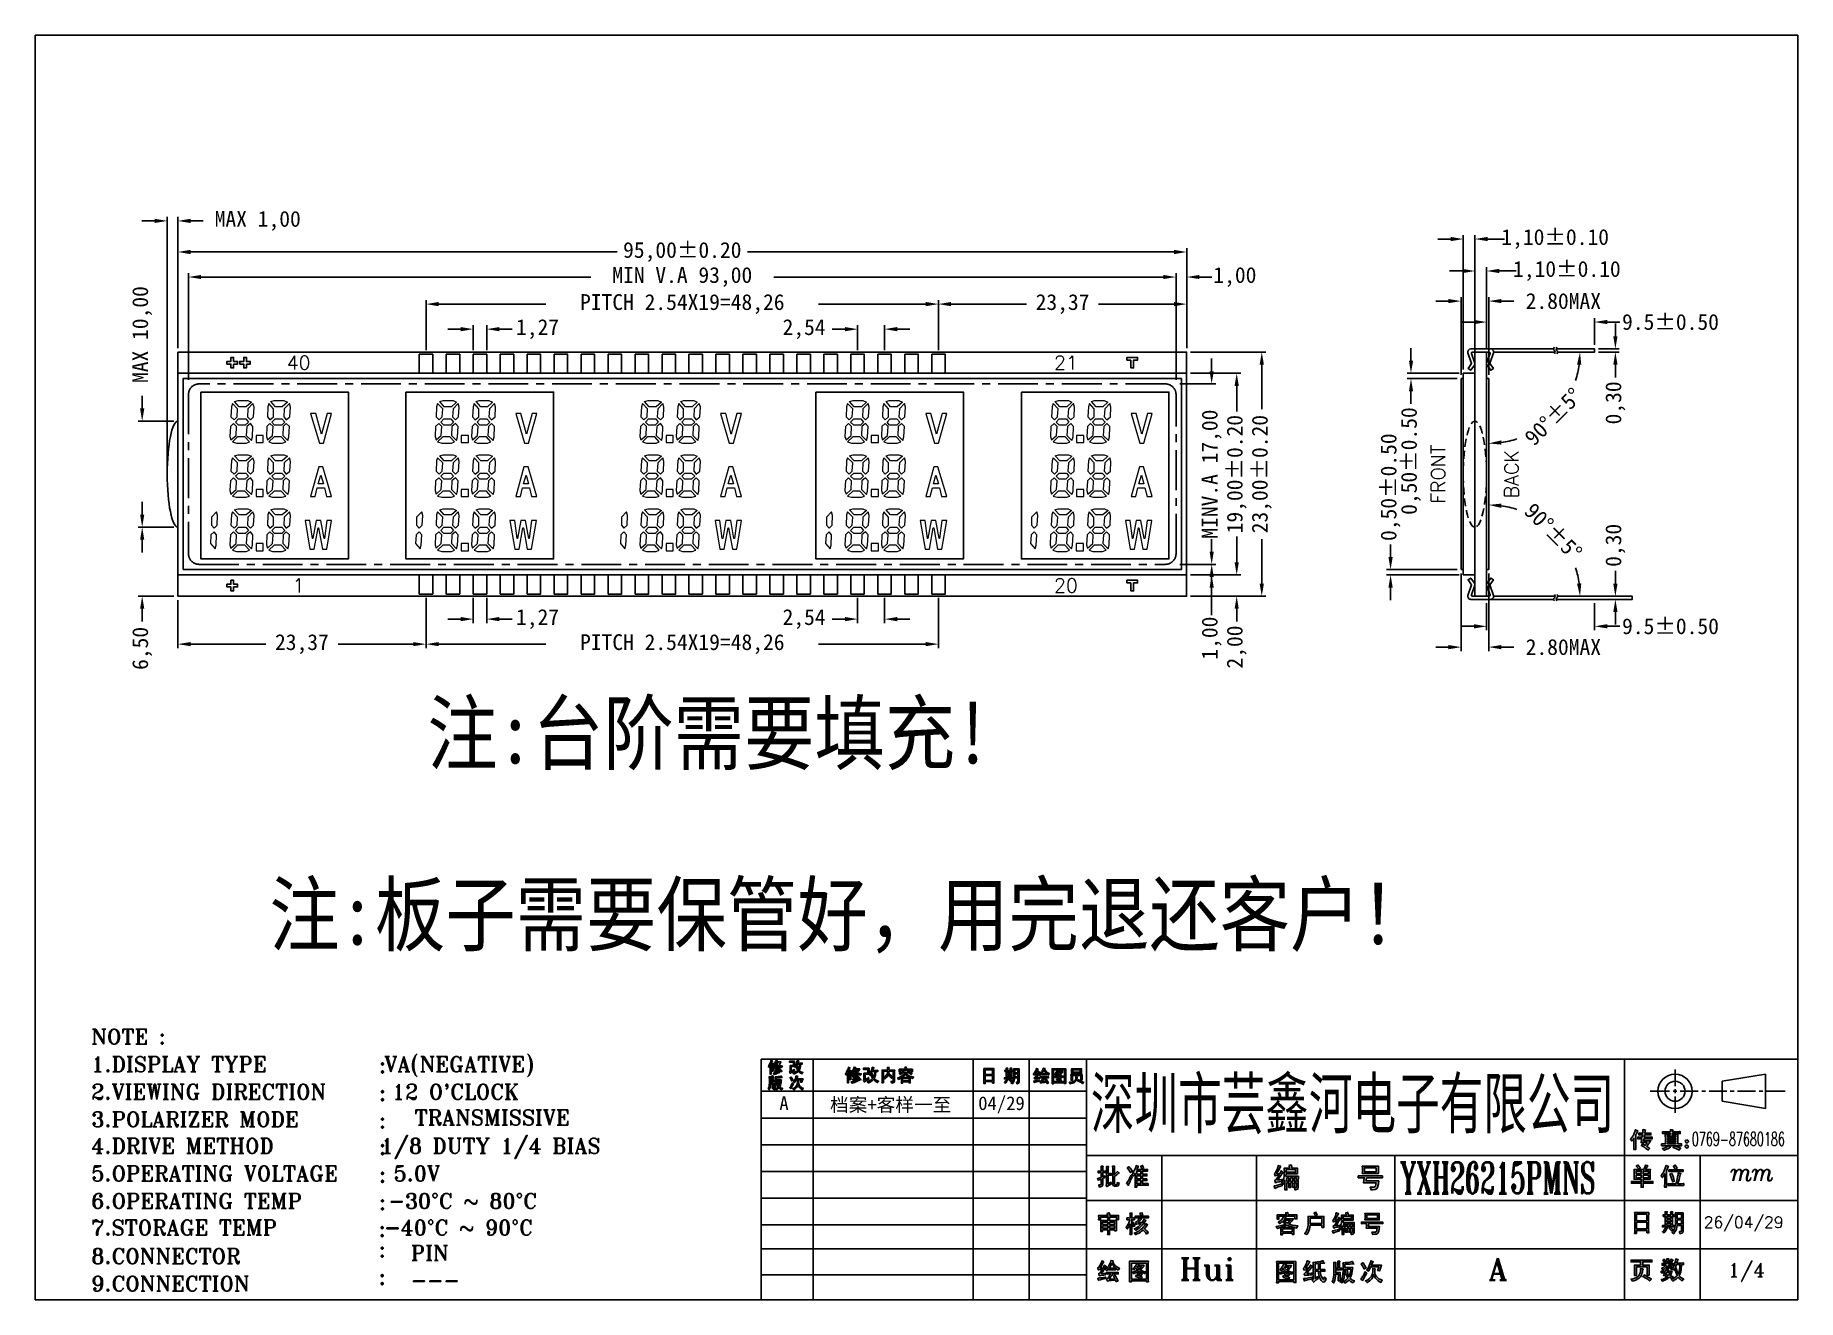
# Model space of a CAD drawing. Header units: millimetres. Extents: x 3718 to 70963, y 572 to 15149.
# Drawn here: x 3717.8 to 3883.8, y 574.5 to 693.6 of the extents above; entities that cross this region are included whole.
import ezdxf
from ezdxf.enums import TextEntityAlignment as Align

# ---------------------------------------------------------------- set-up
doc = ezdxf.new("R2010")
doc.units = ezdxf.units.MM
doc.header["$LTSCALE"] = 3
doc.linetypes.add('CENTER', pattern=[2, 1.25, -0.25, 0.25, -0.25])
doc.linetypes.add('HIDDEN', pattern=[0.375, 0.25, -0.125])
for name, color, linetype in [('DIM', 4, 'Continuous'), ('DWG', 7, 'Continuous'), ('SY1', 2, 'Continuous'), ('SY2', 102, 'Continuous'), ('SY3', 150, 'Continuous'), ('SY4', 1, 'Continuous'), ('TEXT', 40, 'Continuous'), ('VA', 6, 'Continuous')]:
    doc.layers.add(name, color=color, linetype=linetype)
doc.styles.add('romans', font='romans.shx')
doc.styles.add('ROMANT', font='ROMANT.shx', dxfattribs={"oblique": 10})
doc.styles.add('th', font='SimSun.ttf')
doc.styles.add('外框字母3', font='romant.shx')
doc.styles.add('外框文字', font='NSimSun.ttf')
doc.dimstyles.new('LCDDIM', dxfattribs={"dimtxt": 1.49, "dimasz": 1.192, "dimexe": 0.3725, "dimexo": 0.3725, "dimgap": 0.298, "dimtad": 0, "dimzin": 0, "dimtxsty": 'Standard', "dimcen": 2.5, "dimadec": 0, "dimazin": 0, "dimtfac": 1, "dimtofl": 0, "dimtmove": 0, "dimatfit": 3, "dimfxl": 1, "dimarcsym": 0})

msp = doc.modelspace()

# ---------------------------------------------------------------- texts
at = {"linetype": 'ByBlock'}
for s, height, style, p in [('NOTE :', 1.4377, 'ROMANT', (3723.127, 598.556)), ('1.DISPLAY TYPE         VA(NEGATIVE)', 1.43765, 'ROMANT', (3723.127, 595.96)), (':', 1.438, 'ROMANT', (3750.207, 595.842)), ("2.VIEWING DIRECTION    12 O'CLOCK", 1.43765, 'ROMANT', (3723.127, 593.365)), (':', 1.438, 'ROMANT', (3750.207, 593.246)), ('A', 1.288, '外框文字', (3787.921, 592.363)), ('档案+客样一至', 1.2884, '外框文字', (3792.697, 592.215)), ('04/29', 1.2884, '外框文字', (3806.65, 592.363)), ('3.POLARIZER MODE      ', 1.43765, 'ROMANT', (3723.127, 590.77)), (':', 1.438, 'ROMANT', (3750.207, 590.651)), ('TRANSMISSIVE', 1.43765, 'ROMANT', (3753.573, 590.939)), ('4.DRIVE METHOD        1/8 DUTY 1/4 BIAS', 1.43765, 'ROMANT', (3723.127, 588.264)), (':', 1.438, 'ROMANT', (3750.207, 588.145)), ('5.OPERATING VOLTAGE   5.0V', 1.43765, 'ROMANT', (3723.127, 585.668)), (':', 1.438, 'ROMANT', (3750.207, 585.55)), ('6.OPERATING TEMP      -30%%DC ~ 80%%DC', 1.43765, 'ROMANT', (3723.127, 583.073)), (':', 1.438, 'ROMANT', (3750.207, 582.954)), ('7.STORAGE TEMP        -40%%DC ~ 90%%DC', 1.43765, 'ROMANT', (3723.127, 580.567)), (':', 1.438, 'ROMANT', (3750.19, 580.423)), ('26/04/29', 1.067, '外框字母3', (3874.98, 581.261)), ('8.CONNECTOR', 1.43765, 'ROMANT', (3723.127, 577.878)), (':', 1.438, 'ROMANT', (3750.19, 578.492)), ('PIN', 1.4377, 'ROMANT', (3753.213, 578.173)), ('Hui', 2.0699, '外框字母3', (3825.606, 576.347)), ('A', 2.07, '外框字母3', (3854.704, 576.347)), ('1/4', 1.2804, '外框字母3', (3877.276, 576.645)), ('9.CONNECTION', 1.43765, 'ROMANT', (3723.127, 575.283)), (':', 1.438, 'ROMANT', (3750.19, 575.897)), ('---', 1.4377, 'ROMANT', (3753.213, 575.578))]:
    msp.add_text(s, height=height, dxfattribs=dict(at, style=style)).set_placement(p)
at = {"linetype": 'ByBlock', "style": '外框文字', "width": 0.618183}
msp.add_text('深圳市芸鑫河电子有限公司', height=4.67032, dxfattribs=at).set_placement((3817.259, 590.673), (3866.532, 590.673), align=Align.FIT)
at = {"linetype": 'ByBlock', "style": '外框字母3'}
for s, height, width, p in [('0769-87680186', 1.28037, 0.6, (3873.854, 588.988)), ('YXH26215PMNS', 2.97, 0.56, (3846.355, 584.491))]:
    msp.add_text(s, height=height, dxfattribs=dict(at, width=width)).set_placement(p)
at = {"layer": 'DIM', "linetype": 'ByBlock', "style": 'romans'}
for s, p in [('FRONT', (3849.962, 652.28)), ('BACK', (3856.878, 652.28))]:
    msp.add_text(s, height=1.31, rotation=90, dxfattribs=at).set_placement(p, align=Align.MIDDLE)
at = {"layer": 'DWG', "style": 'romans'}
for s, p in [('40', (3742.644, 662.78)), ('21', (3814.909, 662.78)), ('1', (3742.644, 641.78)), ('20', (3814.909, 641.78))]:
    msp.add_text(s, height=1.31, dxfattribs=at).set_placement(p, align=Align.MIDDLE)
at = {"layer": 'TEXT', "linetype": 'ByBlock', "style": 'th', "width": 0.85}
msp.add_text('注:台阶需要填充!', height=5.7185, dxfattribs=at).set_placement((3754.771, 625.02))
at = {"layer": 'TEXT', "color": 1, "linetype": 'ByBlock', "style": 'th', "width": 0.85}
msp.add_text('注:板子需要保管好，用完退还客户！', height=5.7185, dxfattribs=at).set_placement((3739.895, 607.941))

# ---------------------------------------------------------------- blocks, each defined once
blk = doc.blocks.new('*D8')
at = {"layer": 'Defpoints', "color": 0, "linetype": 'ByBlock'}
for p in [(3826.28, 673.21), (3731.28, 663.78), (3826.28, 663.78)]:
    blk.add_point(p, dxfattribs=at)
at = {"layer": 'DIM', "color": 0, "linetype": 'ByBlock', "lineweight": -2}
for p, q in [((3731.28, 664.15), (3731.28, 673.58)), ((3732.47, 673.21), (3772.64, 673.21)), ((3825.08, 673.21), (3784.91, 673.21)), ((3826.28, 664.15), (3826.28, 673.58))]:
    blk.add_line(p, q, dxfattribs=at)
at = {"layer": 'DIM', "color": 0, "linetype": 'ByBlock'}
for points in [[(3732.47, 673.41), (3732.47, 673.01), (3731.28, 673.21)], [(3825.08, 673.41), (3825.08, 673.01), (3826.28, 673.21)]]:
    blk.add_solid(points, dxfattribs=at)
at = {"layer": 'DIM', "color": 4, "linetype": 'ByBlock', "insert": (3778.78, 673.21), "char_height": 1.49, "attachment_point": 5}
blk.add_mtext('95,00%%p0.20', dxfattribs=at)
blk = doc.blocks.new('*D9')
at = {"layer": 'Defpoints', "color": 0, "linetype": 'ByBlock'}
for p in [(3825.28, 670.85), (3732.28, 660.78), (3825.28, 660.78)]:
    blk.add_point(p, dxfattribs=at)
at = {"layer": 'DIM', "color": 0, "linetype": 'ByBlock', "lineweight": -2}
for p, q in [((3732.28, 661.15), (3732.28, 671.23)), ((3733.47, 670.85), (3770.16, 670.85)), ((3824.08, 670.85), (3787.39, 670.85)), ((3825.28, 661.15), (3825.28, 671.23))]:
    blk.add_line(p, q, dxfattribs=at)
at = {"layer": 'DIM', "color": 0, "linetype": 'ByBlock'}
for points in [[(3733.47, 671.05), (3733.47, 670.66), (3732.28, 670.85)], [(3824.08, 671.05), (3824.08, 670.66), (3825.28, 670.85)]]:
    blk.add_solid(points, dxfattribs=at)
at = {"layer": 'DIM', "color": 4, "linetype": 'ByBlock', "insert": (3778.78, 670.85), "char_height": 1.49, "attachment_point": 5}
blk.add_mtext('MIN V.A 93,00', dxfattribs=at)
blk = doc.blocks.new('*D10')
at = {"layer": 'Defpoints', "color": 0, "linetype": 'ByBlock'}
for p in [(3759.09, 640.98), (3760.36, 640.98), (3760.36, 638.62)]:
    blk.add_point(p, dxfattribs=at)
at = {"layer": 'DIM', "color": 0, "linetype": 'ByBlock', "lineweight": -2}
for p, q in [((3759.09, 640.61), (3759.09, 638.25)), ((3760.36, 640.61), (3760.36, 638.25)), ((3757.9, 638.62), (3756.71, 638.62)), ((3761.55, 638.62), (3762.75, 638.62))]:
    blk.add_line(p, q, dxfattribs=at)
at = {"layer": 'DIM', "color": 0, "linetype": 'ByBlock'}
for points in [[(3757.9, 638.82), (3757.9, 638.42), (3759.09, 638.62)], [(3761.55, 638.82), (3761.55, 638.42), (3760.36, 638.62)]]:
    blk.add_solid(points, dxfattribs=at)
at = {"layer": 'DIM', "color": 4, "linetype": 'ByBlock', "insert": (3765.15, 638.62), "char_height": 1.49, "attachment_point": 5}
blk.add_mtext('1,27', dxfattribs=at)
blk = doc.blocks.new('*D11')
at = {"layer": 'Defpoints', "color": 0, "linetype": 'ByBlock'}
for p in [(3795.29, 640.98), (3797.83, 640.98), (3795.29, 638.62)]:
    blk.add_point(p, dxfattribs=at)
at = {"layer": 'DIM', "color": 0, "linetype": 'ByBlock', "lineweight": -2}
for p, q in [((3795.29, 640.61), (3795.29, 638.25)), ((3797.83, 640.61), (3797.83, 638.25)), ((3794.09, 638.62), (3792.9, 638.62)), ((3799.02, 638.62), (3800.21, 638.62))]:
    blk.add_line(p, q, dxfattribs=at)
at = {"layer": 'DIM', "color": 0, "linetype": 'ByBlock'}
for points in [[(3794.09, 638.82), (3794.09, 638.42), (3795.29, 638.62)], [(3799.02, 638.82), (3799.02, 638.42), (3797.83, 638.62)]]:
    blk.add_solid(points, dxfattribs=at)
at = {"layer": 'DIM', "color": 4, "linetype": 'ByBlock', "insert": (3790.25, 638.62), "char_height": 1.49, "attachment_point": 5}
blk.add_mtext('2,54', dxfattribs=at)
blk = doc.blocks.new('*D12')
at = {"layer": 'Defpoints', "color": 0, "linetype": 'ByBlock'}
for p in [(3754.65, 640.98), (3802.91, 640.98), (3802.91, 636.26)]:
    blk.add_point(p, dxfattribs=at)
at = {"layer": 'DIM', "color": 0, "linetype": 'ByBlock', "lineweight": -2}
for p, q in [((3754.65, 640.61), (3754.65, 635.89)), ((3802.91, 640.61), (3802.91, 635.89)), ((3755.84, 636.26), (3765.94, 636.26)), ((3801.71, 636.26), (3791.62, 636.26))]:
    blk.add_line(p, q, dxfattribs=at)
at = {"layer": 'DIM', "color": 0, "linetype": 'ByBlock'}
for points in [[(3755.84, 636.46), (3755.84, 636.07), (3754.65, 636.26)], [(3801.71, 636.46), (3801.71, 636.07), (3802.91, 636.26)]]:
    blk.add_solid(points, dxfattribs=at)
at = {"layer": 'DIM', "color": 4, "linetype": 'ByBlock', "insert": (3778.78, 636.26), "char_height": 1.49, "attachment_point": 5}
blk.add_mtext('PITCH 2.54X19=48,26', dxfattribs=at)
blk = doc.blocks.new('*D13')
at = {"layer": 'Defpoints', "color": 0, "linetype": 'ByBlock'}
for p in [(3826.28, 663.78), (3833.35, 663.78), (3826.28, 640.78)]:
    blk.add_point(p, dxfattribs=at)
at = {"layer": 'DIM', "color": 0, "linetype": 'ByBlock', "lineweight": -2}
for p, q in [((3826.65, 663.78), (3833.72, 663.78)), ((3833.35, 662.59), (3833.35, 658.41)), ((3833.35, 641.97), (3833.35, 646.15)), ((3826.65, 640.78), (3833.72, 640.78))]:
    blk.add_line(p, q, dxfattribs=at)
at = {"layer": 'DIM', "color": 0, "linetype": 'ByBlock'}
for points in [[(3833.15, 662.59), (3833.55, 662.59), (3833.35, 663.78)], [(3833.15, 641.97), (3833.55, 641.97), (3833.35, 640.78)]]:
    blk.add_solid(points, dxfattribs=at)
at = {"layer": 'DIM', "color": 4, "linetype": 'ByBlock', "insert": (3833.35, 652.28), "char_height": 1.49, "attachment_point": 5, "rotation": 90}
blk.add_mtext('23,00%%p0.20', dxfattribs=at)
blk = doc.blocks.new('*D14')
at = {"layer": 'Defpoints', "color": 0, "linetype": 'ByBlock'}
for p in [(3826.28, 661.78), (3830.99, 661.78), (3826.28, 642.78)]:
    blk.add_point(p, dxfattribs=at)
at = {"layer": 'DIM', "color": 0, "linetype": 'ByBlock', "lineweight": -2}
for p, q in [((3826.65, 661.78), (3831.37, 661.78)), ((3830.99, 660.59), (3830.99, 658.17)), ((3830.99, 643.97), (3830.99, 646.39)), ((3826.65, 642.78), (3831.37, 642.78))]:
    blk.add_line(p, q, dxfattribs=at)
at = {"layer": 'DIM', "color": 0, "linetype": 'ByBlock'}
for points in [[(3830.79, 660.59), (3831.19, 660.59), (3830.99, 661.78)], [(3830.79, 643.97), (3831.19, 643.97), (3830.99, 642.78)]]:
    blk.add_solid(points, dxfattribs=at)
at = {"layer": 'DIM', "color": 4, "linetype": 'ByBlock', "insert": (3830.99, 652.28), "char_height": 1.49, "attachment_point": 5, "rotation": 90}
blk.add_mtext('19,00%%p0.20', dxfattribs=at)
blk = doc.blocks.new('*D15')
at = {"layer": 'Defpoints', "color": 0, "linetype": 'ByBlock'}
for p in [(3825.28, 660.78), (3828.63, 660.78), (3825.28, 643.78)]:
    blk.add_point(p, dxfattribs=at)
at = {"layer": 'DIM', "color": 0, "linetype": 'ByBlock', "lineweight": -2}
for p, q in [((3828.63, 661.97), (3828.63, 663.16)), ((3825.65, 660.78), (3829.01, 660.78)), ((3825.65, 643.78), (3829.01, 643.78)), ((3828.63, 642.59), (3828.63, 641.4))]:
    blk.add_line(p, q, dxfattribs=at)
at = {"layer": 'DIM', "color": 0, "linetype": 'ByBlock'}
for points in [[(3828.44, 661.97), (3828.83, 661.97), (3828.63, 660.78)], [(3828.44, 642.59), (3828.83, 642.59), (3828.63, 643.78)]]:
    blk.add_solid(points, dxfattribs=at)
at = {"layer": 'DIM', "color": 4, "linetype": 'ByBlock', "insert": (3828.63, 652.28), "char_height": 1.49, "attachment_point": 5, "rotation": 90}
blk.add_mtext('MINV.A 17,00', dxfattribs=at)
blk = doc.blocks.new('*D16')
at = {"layer": 'Defpoints', "color": 0, "linetype": 'ByBlock'}
for p in [(3825.28, 643.78), (3826.28, 642.78), (3828.63, 642.78)]:
    blk.add_point(p, dxfattribs=at)
at = {"layer": 'DIM', "color": 0, "linetype": 'ByBlock', "lineweight": -2}
for p, q in [((3828.63, 644.97), (3828.63, 646.16)), ((3825.65, 643.78), (3829.01, 643.78)), ((3826.65, 642.78), (3829.01, 642.78)), ((3828.63, 641.59), (3828.63, 639))]:
    blk.add_line(p, q, dxfattribs=at)
at = {"layer": 'DIM', "color": 0, "linetype": 'ByBlock'}
for points in [[(3828.44, 644.97), (3828.83, 644.97), (3828.63, 643.78)], [(3828.44, 641.59), (3828.83, 641.59), (3828.63, 642.78)]]:
    blk.add_solid(points, dxfattribs=at)
at = {"layer": 'DIM', "color": 4, "linetype": 'ByBlock', "insert": (3828.63, 636.83), "char_height": 1.49, "attachment_point": 5, "rotation": 90}
blk.add_mtext('1,00', dxfattribs=at)
blk = doc.blocks.new('*D17')
at = {"layer": 'Defpoints', "color": 0, "linetype": 'ByBlock'}
for p in [(3826.28, 670.85), (3826.28, 663.78), (3825.28, 660.78)]:
    blk.add_point(p, dxfattribs=at)
at = {"layer": 'DIM', "color": 0, "linetype": 'ByBlock', "lineweight": -2}
for p, q in [((3824.08, 670.85), (3822.89, 670.85)), ((3825.28, 661.15), (3825.28, 671.23)), ((3826.28, 664.15), (3826.28, 671.23)), ((3827.47, 670.85), (3828.66, 670.85))]:
    blk.add_line(p, q, dxfattribs=at)
at = {"layer": 'DIM', "color": 0, "linetype": 'ByBlock'}
for points in [[(3824.08, 671.05), (3824.08, 670.66), (3825.28, 670.85)], [(3827.47, 671.05), (3827.47, 670.66), (3826.28, 670.85)]]:
    blk.add_solid(points, dxfattribs=at)
at = {"layer": 'DIM', "color": 4, "linetype": 'ByBlock', "insert": (3830.82, 670.85), "char_height": 1.49, "attachment_point": 5}
blk.add_mtext('1,00', dxfattribs=at)
blk = doc.blocks.new('*D18')
at = {"layer": 'Defpoints', "color": 0, "linetype": 'ByBlock'}
for p in [(3727.92, 657.28), (3731.28, 657.28), (3731.28, 647.28)]:
    blk.add_point(p, dxfattribs=at)
at = {"layer": 'DIM', "color": 0, "linetype": 'ByBlock', "lineweight": -2}
for p, q in [((3727.92, 658.47), (3727.92, 659.66)), ((3730.9, 657.28), (3727.55, 657.28)), ((3730.9, 647.28), (3727.55, 647.28)), ((3727.92, 646.09), (3727.92, 644.9))]:
    blk.add_line(p, q, dxfattribs=at)
at = {"layer": 'DIM', "color": 0, "linetype": 'ByBlock'}
for points in [[(3727.72, 658.47), (3728.12, 658.47), (3727.92, 657.28)], [(3727.72, 646.09), (3728.12, 646.09), (3727.92, 647.28)]]:
    blk.add_solid(points, dxfattribs=at)
at = {"layer": 'DIM', "color": 4, "linetype": 'ByBlock', "insert": (3727.92, 665.43), "char_height": 1.49, "attachment_point": 5, "rotation": 90}
blk.add_mtext('MAX 10,00', dxfattribs=at)
blk = doc.blocks.new('*D19')
at = {"layer": 'Defpoints', "color": 0, "linetype": 'ByBlock'}
for p in [(3731.28, 647.28), (3727.92, 640.78), (3731.28, 640.78)]:
    blk.add_point(p, dxfattribs=at)
at = {"layer": 'DIM', "color": 0, "linetype": 'ByBlock', "lineweight": -2}
for p, q in [((3727.92, 648.47), (3727.92, 649.66)), ((3730.9, 647.28), (3727.55, 647.28)), ((3730.9, 640.78), (3727.55, 640.78)), ((3727.92, 639.59), (3727.92, 638.4))]:
    blk.add_line(p, q, dxfattribs=at)
at = {"layer": 'DIM', "color": 0, "linetype": 'ByBlock'}
for points in [[(3727.72, 648.47), (3728.12, 648.47), (3727.92, 647.28)], [(3727.72, 639.59), (3728.12, 639.59), (3727.92, 640.78)]]:
    blk.add_solid(points, dxfattribs=at)
at = {"layer": 'DIM', "color": 4, "linetype": 'ByBlock', "insert": (3727.92, 635.86), "char_height": 1.49, "attachment_point": 5, "rotation": 90}
blk.add_mtext('6,50', dxfattribs=at)
blk = doc.blocks.new('*D20')
at = {"layer": 'Defpoints', "color": 0, "linetype": 'ByBlock'}
for p in [(3730.28, 676.14), (3731.28, 663.78), (3730.28, 652.28)]:
    blk.add_point(p, dxfattribs=at)
at = {"layer": 'DIM', "color": 0, "linetype": 'ByBlock', "lineweight": -2}
for p, q in [((3729.08, 676.14), (3727.89, 676.14)), ((3730.28, 652.65), (3730.28, 676.51)), ((3731.28, 664.15), (3731.28, 676.51)), ((3732.47, 676.14), (3733.66, 676.14))]:
    blk.add_line(p, q, dxfattribs=at)
at = {"layer": 'DIM', "color": 0, "linetype": 'ByBlock'}
for points in [[(3729.08, 676.34), (3729.08, 675.94), (3730.28, 676.14)], [(3732.47, 676.34), (3732.47, 675.94), (3731.28, 676.14)]]:
    blk.add_solid(points, dxfattribs=at)
at = {"layer": 'DIM', "color": 4, "linetype": 'ByBlock', "insert": (3738.8, 676.14), "char_height": 1.49, "attachment_point": 5}
blk.add_mtext('MAX 1,00', dxfattribs=at)
blk = doc.blocks.new('*D21')
at = {"layer": 'Defpoints', "color": 0, "linetype": 'ByBlock'}
for p in [(3731.28, 640.78), (3754.65, 640.98), (3731.28, 636.26)]:
    blk.add_point(p, dxfattribs=at)
at = {"layer": 'DIM', "color": 0, "linetype": 'ByBlock', "lineweight": -2}
for p, q in [((3731.28, 640.41), (3731.28, 635.89)), ((3754.65, 640.61), (3754.65, 635.89)), ((3732.47, 636.26), (3739.56, 636.26)), ((3753.45, 636.26), (3746.36, 636.26))]:
    blk.add_line(p, q, dxfattribs=at)
at = {"layer": 'DIM', "color": 0, "linetype": 'ByBlock'}
for points in [[(3732.47, 636.46), (3732.47, 636.07), (3731.28, 636.26)], [(3753.45, 636.46), (3753.45, 636.07), (3754.65, 636.26)]]:
    blk.add_solid(points, dxfattribs=at)
at = {"layer": 'DIM', "color": 4, "linetype": 'ByBlock', "insert": (3742.96, 636.26), "char_height": 1.49, "attachment_point": 5}
blk.add_mtext('23,37', dxfattribs=at)
blk = doc.blocks.new('*D22')
at = {"layer": 'Defpoints', "color": 0, "linetype": 'ByBlock'}
for p in [(3760.36, 665.94), (3759.09, 663.58), (3760.36, 663.58)]:
    blk.add_point(p, dxfattribs=at)
at = {"layer": 'DIM', "color": 0, "linetype": 'ByBlock', "lineweight": -2}
for p, q in [((3757.9, 665.94), (3756.71, 665.94)), ((3759.09, 663.95), (3759.09, 666.31)), ((3760.36, 663.95), (3760.36, 666.31)), ((3761.55, 665.94), (3762.75, 665.94))]:
    blk.add_line(p, q, dxfattribs=at)
at = {"layer": 'DIM', "color": 0, "linetype": 'ByBlock'}
for points in [[(3757.9, 666.14), (3757.9, 665.74), (3759.09, 665.94)], [(3761.55, 666.14), (3761.55, 665.74), (3760.36, 665.94)]]:
    blk.add_solid(points, dxfattribs=at)
at = {"layer": 'DIM', "color": 4, "linetype": 'ByBlock', "insert": (3765.15, 665.94), "char_height": 1.49, "attachment_point": 5}
blk.add_mtext('1,27', dxfattribs=at)
blk = doc.blocks.new('*D23')
at = {"layer": 'Defpoints', "color": 0, "linetype": 'ByBlock'}
for p in [(3795.29, 665.94), (3795.29, 663.58), (3797.83, 663.58)]:
    blk.add_point(p, dxfattribs=at)
at = {"layer": 'DIM', "color": 0, "linetype": 'ByBlock', "lineweight": -2}
for p, q in [((3794.09, 665.94), (3792.9, 665.94)), ((3795.29, 663.95), (3795.29, 666.31)), ((3797.83, 663.95), (3797.83, 666.31)), ((3799.02, 665.94), (3800.21, 665.94))]:
    blk.add_line(p, q, dxfattribs=at)
at = {"layer": 'DIM', "color": 0, "linetype": 'ByBlock'}
for points in [[(3794.09, 666.14), (3794.09, 665.74), (3795.29, 665.94)], [(3799.02, 666.14), (3799.02, 665.74), (3797.83, 665.94)]]:
    blk.add_solid(points, dxfattribs=at)
at = {"layer": 'DIM', "color": 4, "linetype": 'ByBlock', "insert": (3790.25, 665.94), "char_height": 1.49, "attachment_point": 5}
blk.add_mtext('2,54', dxfattribs=at)
blk = doc.blocks.new('*D24')
at = {"layer": 'Defpoints', "color": 0, "linetype": 'ByBlock'}
for p in [(3802.91, 668.3), (3754.65, 663.58), (3802.91, 663.58)]:
    blk.add_point(p, dxfattribs=at)
at = {"layer": 'DIM', "color": 0, "linetype": 'ByBlock', "lineweight": -2}
for p, q in [((3754.65, 663.95), (3754.65, 668.67)), ((3755.84, 668.3), (3765.94, 668.3)), ((3801.71, 668.3), (3791.62, 668.3)), ((3802.91, 663.95), (3802.91, 668.67))]:
    blk.add_line(p, q, dxfattribs=at)
at = {"layer": 'DIM', "color": 0, "linetype": 'ByBlock'}
for points in [[(3755.84, 668.5), (3755.84, 668.1), (3754.65, 668.3)], [(3801.71, 668.5), (3801.71, 668.1), (3802.91, 668.3)]]:
    blk.add_solid(points, dxfattribs=at)
at = {"layer": 'DIM', "color": 4, "linetype": 'ByBlock', "insert": (3778.78, 668.3), "char_height": 1.49, "attachment_point": 5}
blk.add_mtext('PITCH 2.54X19=48,26', dxfattribs=at)
blk = doc.blocks.new('*D25')
at = {"layer": 'Defpoints', "color": 0, "linetype": 'ByBlock'}
for p in [(3826.28, 668.3), (3802.91, 663.58), (3826.28, 663.78)]:
    blk.add_point(p, dxfattribs=at)
at = {"layer": 'DIM', "color": 0, "linetype": 'ByBlock', "lineweight": -2}
for p, q in [((3802.91, 663.95), (3802.91, 668.67)), ((3804.1, 668.3), (3811.19, 668.3)), ((3825.08, 668.3), (3817.99, 668.3)), ((3826.28, 664.15), (3826.28, 668.67))]:
    blk.add_line(p, q, dxfattribs=at)
at = {"layer": 'DIM', "color": 0, "linetype": 'ByBlock'}
for points in [[(3804.1, 668.5), (3804.1, 668.1), (3802.91, 668.3)], [(3825.08, 668.5), (3825.08, 668.1), (3826.28, 668.3)]]:
    blk.add_solid(points, dxfattribs=at)
at = {"layer": 'DIM', "color": 4, "linetype": 'ByBlock', "insert": (3814.59, 668.3), "char_height": 1.49, "attachment_point": 5}
blk.add_mtext('23,37', dxfattribs=at)
blk = doc.blocks.new('*D26')
at = {"layer": 'Defpoints', "color": 0, "linetype": 'ByBlock'}
for p in [(3854.52, 671.42), (3853.42, 663.78), (3854.52, 663.78)]:
    blk.add_point(p, dxfattribs=at)
at = {"layer": 'DIM', "color": 0, "linetype": 'ByBlock', "lineweight": -2}
for p, q in [((3852.23, 671.42), (3851.04, 671.42)), ((3853.42, 664.15), (3853.42, 671.79)), ((3854.52, 664.15), (3854.52, 671.79)), ((3855.71, 671.42), (3857.32, 671.42))]:
    blk.add_line(p, q, dxfattribs=at)
at = {"layer": 'DIM', "color": 0, "linetype": 'ByBlock'}
for points in [[(3852.23, 671.62), (3852.23, 671.22), (3853.42, 671.42)], [(3855.71, 671.62), (3855.71, 671.22), (3854.52, 671.42)]]:
    blk.add_solid(points, dxfattribs=at)
at = {"layer": 'DIM', "color": 4, "linetype": 'ByBlock', "insert": (3862.08, 671.42), "char_height": 1.49, "attachment_point": 5}
blk.add_mtext('1,10%%p0.10', dxfattribs=at)
blk = doc.blocks.new('*D27')
at = {"layer": 'Defpoints', "color": 0, "linetype": 'ByBlock'}
for p in [(3853.42, 674.43), (3852.32, 661.78), (3853.42, 661.78)]:
    blk.add_point(p, dxfattribs=at)
at = {"layer": 'DIM', "color": 0, "linetype": 'ByBlock', "lineweight": -2}
for p, q in [((3851.13, 674.43), (3849.94, 674.43)), ((3852.32, 662.15), (3852.32, 674.8)), ((3853.42, 662.15), (3853.42, 674.8)), ((3854.61, 674.43), (3856.22, 674.43))]:
    blk.add_line(p, q, dxfattribs=at)
at = {"layer": 'DIM', "color": 0, "linetype": 'ByBlock'}
for points in [[(3851.13, 674.63), (3851.13, 674.23), (3852.32, 674.43)], [(3854.61, 674.63), (3854.61, 674.23), (3853.42, 674.43)]]:
    blk.add_solid(points, dxfattribs=at)
at = {"layer": 'DIM', "color": 4, "linetype": 'ByBlock', "insert": (3860.98, 674.43), "char_height": 1.49, "attachment_point": 5}
blk.add_mtext('1,10%%p0.10', dxfattribs=at)
blk = doc.blocks.new('*D28')
at = {"layer": 'Defpoints', "color": 0, "linetype": 'ByBlock'}
for p in [(3845.48, 643.28), (3852.12, 643.28), (3852.32, 642.78)]:
    blk.add_point(p, dxfattribs=at)
at = {"layer": 'DIM', "color": 0, "linetype": 'ByBlock', "lineweight": -2}
for p, q in [((3845.48, 644.47), (3845.48, 645.66)), ((3851.75, 643.28), (3845.11, 643.28)), ((3851.95, 642.78), (3845.11, 642.78)), ((3845.48, 641.59), (3845.48, 640.4))]:
    blk.add_line(p, q, dxfattribs=at)
at = {"layer": 'DIM', "color": 0, "linetype": 'ByBlock'}
for points in [[(3845.28, 644.47), (3845.68, 644.47), (3845.48, 643.28)], [(3845.28, 641.59), (3845.68, 641.59), (3845.48, 642.78)]]:
    blk.add_solid(points, dxfattribs=at)
at = {"layer": 'DIM', "color": 4, "linetype": 'ByBlock', "insert": (3845.48, 651.05), "char_height": 1.49, "attachment_point": 5, "rotation": 90}
blk.add_mtext('0,50%%p0.50', dxfattribs=at)
blk = doc.blocks.new('*D2')
at = {"layer": 'Defpoints', "color": 0, "linetype": 'ByBlock'}
for p in [(3847.4, 661.28), (3852.12, 661.28), (3852.32, 661.78)]:
    blk.add_point(p, dxfattribs=at)
at = {"layer": 'DIM', "color": 0, "linetype": 'ByBlock', "lineweight": -2}
for p, q in [((3847.4, 662.97), (3847.4, 664.16)), ((3851.95, 661.78), (3847.03, 661.78)), ((3851.75, 661.28), (3847.03, 661.28)), ((3847.4, 660.09), (3847.4, 658.9))]:
    blk.add_line(p, q, dxfattribs=at)
at = {"layer": 'DIM', "color": 0, "linetype": 'ByBlock'}
for points in [[(3847.21, 662.97), (3847.6, 662.97), (3847.4, 661.78)], [(3847.21, 660.09), (3847.6, 660.09), (3847.4, 661.28)]]:
    blk.add_solid(points, dxfattribs=at)
at = {"layer": 'DIM', "color": 4, "linetype": 'ByBlock', "insert": (3847.4, 653.51), "char_height": 1.49, "attachment_point": 5, "rotation": 90}
blk.add_mtext('0,50%%p0.50', dxfattribs=at)
blk = doc.blocks.new('*D30')
at = {"layer": 'Defpoints', "color": 0, "linetype": 'ByBlock'}
for p in [(3854.72, 668.58), (3852.12, 661.28), (3854.72, 661.28)]:
    blk.add_point(p, dxfattribs=at)
at = {"layer": 'DIM', "color": 0, "linetype": 'ByBlock', "lineweight": -2}
for p, q in [((3852.12, 661.65), (3852.12, 668.96)), ((3854.72, 661.65), (3854.72, 668.96)), ((3850.93, 668.58), (3849.74, 668.58)), ((3855.91, 668.58), (3857.1, 668.58))]:
    blk.add_line(p, q, dxfattribs=at)
at = {"layer": 'DIM', "color": 0, "linetype": 'ByBlock'}
for points in [[(3850.93, 668.78), (3850.93, 668.39), (3852.12, 668.58)], [(3855.91, 668.78), (3855.91, 668.39), (3854.72, 668.58)]]:
    blk.add_solid(points, dxfattribs=at)
at = {"layer": 'DIM', "color": 4, "linetype": 'ByBlock', "insert": (3861.75, 668.58), "char_height": 1.49, "attachment_point": 5}
blk.add_mtext('2.80MAX', dxfattribs=at)
blk = doc.blocks.new('*D31')
at = {"layer": 'Defpoints', "color": 0, "linetype": 'ByBlock'}
for p in [(3864.69, 666.61), (3854.52, 664.08), (3864.69, 664.08)]:
    blk.add_point(p, dxfattribs=at)
at = {"layer": 'DIM', "color": 0, "linetype": 'ByBlock', "lineweight": -2}
for p, q in [((3853.33, 666.61), (3852.14, 666.61)), ((3854.52, 664.45), (3854.52, 666.98)), ((3864.69, 664.45), (3864.69, 666.98)), ((3865.88, 666.61), (3867.07, 666.61))]:
    blk.add_line(p, q, dxfattribs=at)
at = {"layer": 'DIM', "color": 0, "linetype": 'ByBlock'}
for points in [[(3853.33, 666.81), (3853.33, 666.41), (3854.52, 666.61)], [(3865.88, 666.81), (3865.88, 666.41), (3864.69, 666.61)]]:
    blk.add_solid(points, dxfattribs=at)
at = {"layer": 'DIM', "color": 4, "linetype": 'ByBlock', "insert": (3871.84, 666.61), "char_height": 1.49, "attachment_point": 5}
blk.add_mtext('9.5%%P0.50', dxfattribs=at)
blk = doc.blocks.new('*D32')
at = {"layer": 'Defpoints', "color": 0, "linetype": 'ByBlock'}
for p in [(3861.21, 663.78), (3864.69, 663.78), (3854.72, 661.28), (3859.02, 656.33), (3854.72, 643.28)]:
    blk.add_point(p, dxfattribs=at)
at = {"layer": 'DIM', "color": 0, "linetype": 'ByBlock', "lineweight": -2}
for start, end in [(341.954, 352.0535), (277.9465, 288.046)]:
    blk.add_arc((3854.72, 663.78), 8.6, start, end, dxfattribs=at)
at = {"layer": 'DIM', "color": 0, "linetype": 'ByBlock'}
for points in [[(3863.04, 662.61), (3863.44, 662.58), (3863.32, 663.78)], [(3855.92, 655.06), (3855.9, 655.46), (3854.72, 655.18)]]:
    blk.add_solid(points, dxfattribs=at)
at = {"layer": 'DIM', "color": 4, "linetype": 'ByBlock', "insert": (3860.8, 657.7), "char_height": 1.49, "attachment_point": 5, "rotation": 45}
blk.add_mtext('90°%%P5%%d', dxfattribs=at)
blk = doc.blocks.new('*D3')
at = {"layer": 'Defpoints', "color": 0, "linetype": 'ByBlock'}
for p in [(3852.12, 643.28), (3854.72, 643.28), (3854.72, 635.98)]:
    blk.add_point(p, dxfattribs=at)
at = {"layer": 'DIM', "color": 0, "linetype": 'ByBlock', "lineweight": -2}
for p, q in [((3852.12, 642.91), (3852.12, 635.6)), ((3854.72, 642.91), (3854.72, 635.6)), ((3850.93, 635.98), (3849.74, 635.98)), ((3855.91, 635.98), (3857.1, 635.98))]:
    blk.add_line(p, q, dxfattribs=at)
at = {"layer": 'DIM', "color": 0, "linetype": 'ByBlock'}
for points in [[(3850.93, 636.18), (3850.93, 635.78), (3852.12, 635.98)], [(3855.91, 636.18), (3855.91, 635.78), (3854.72, 635.98)]]:
    blk.add_solid(points, dxfattribs=at)
at = {"layer": 'DIM', "color": 4, "linetype": 'ByBlock', "insert": (3861.75, 635.98), "char_height": 1.49, "attachment_point": 5}
blk.add_mtext('2.80MAX', dxfattribs=at)
blk = doc.blocks.new('*D4')
at = {"layer": 'Defpoints', "color": 0, "linetype": 'ByBlock'}
for p in [(3854.52, 640.48), (3864.69, 640.48), (3864.69, 637.94)]:
    blk.add_point(p, dxfattribs=at)
at = {"layer": 'DIM', "color": 0, "linetype": 'ByBlock', "lineweight": -2}
for p, q in [((3854.52, 640.11), (3854.52, 637.57)), ((3864.69, 640.11), (3864.69, 637.57)), ((3853.33, 637.94), (3852.14, 637.94)), ((3865.88, 637.94), (3867.07, 637.94))]:
    blk.add_line(p, q, dxfattribs=at)
at = {"layer": 'DIM', "color": 0, "linetype": 'ByBlock'}
for points in [[(3853.33, 638.14), (3853.33, 637.74), (3854.52, 637.94)], [(3865.88, 638.14), (3865.88, 637.74), (3864.69, 637.94)]]:
    blk.add_solid(points, dxfattribs=at)
at = {"layer": 'DIM', "color": 4, "linetype": 'ByBlock', "insert": (3871.84, 637.94), "char_height": 1.49, "attachment_point": 5}
blk.add_mtext('9.5%%P0.50', dxfattribs=at)
blk = doc.blocks.new('*D5')
at = {"layer": 'Defpoints', "color": 0, "linetype": 'ByBlock'}
for p in [(3854.72, 661.28), (3862.17, 645.08), (3854.72, 643.28), (3861.21, 640.78), (3864.69, 640.78)]:
    blk.add_point(p, dxfattribs=at)
at = {"layer": 'DIM', "color": 0, "linetype": 'ByBlock', "lineweight": -2}
for start, end in [(71.954, 82.0535), (7.9465, 18.046)]:
    blk.add_arc((3854.72, 640.78), 8.6, start, end, dxfattribs=at)
at = {"layer": 'DIM', "color": 0, "linetype": 'ByBlock'}
for points in [[(3855.9, 649.1), (3855.92, 649.5), (3854.72, 649.38)], [(3863.44, 641.98), (3863.04, 641.96), (3863.32, 640.78)]]:
    blk.add_solid(points, dxfattribs=at)
at = {"layer": 'DIM', "color": 4, "linetype": 'ByBlock', "insert": (3860.8, 646.86), "char_height": 1.49, "attachment_point": 5, "rotation": 315}
blk.add_mtext('90°%%P5%%d', dxfattribs=at)
blk = doc.blocks.new('*D6')
at = {"layer": 'Defpoints', "color": 0, "linetype": 'ByBlock'}
for p in [(3864.69, 664.08), (3866.65, 664.08), (3864.69, 663.78)]:
    blk.add_point(p, dxfattribs=at)
at = {"layer": 'DIM', "color": 0, "linetype": 'ByBlock', "lineweight": -2}
for p, q in [((3866.65, 665.27), (3866.65, 666.46)), ((3865.06, 664.08), (3867.02, 664.08)), ((3865.06, 663.78), (3867.02, 663.78)), ((3866.65, 662.59), (3866.65, 661.4))]:
    blk.add_line(p, q, dxfattribs=at)
at = {"layer": 'DIM', "color": 0, "linetype": 'ByBlock'}
for points in [[(3866.45, 665.27), (3866.85, 665.27), (3866.65, 664.08)], [(3866.45, 662.59), (3866.85, 662.59), (3866.65, 663.78)]]:
    blk.add_solid(points, dxfattribs=at)
at = {"layer": 'DIM', "color": 4, "linetype": 'ByBlock', "insert": (3866.65, 658.99), "char_height": 1.49, "attachment_point": 5, "rotation": 90}
blk.add_mtext('0,30', dxfattribs=at)
blk = doc.blocks.new('*D7')
at = {"layer": 'Defpoints', "color": 0, "linetype": 'ByBlock'}
for p in [(3864.69, 640.78), (3864.69, 640.48), (3866.65, 640.48)]:
    blk.add_point(p, dxfattribs=at)
at = {"layer": 'DIM', "color": 0, "linetype": 'ByBlock', "lineweight": -2}
for p, q in [((3866.65, 641.97), (3866.65, 643.16)), ((3865.06, 640.78), (3867.02, 640.78)), ((3865.06, 640.48), (3867.02, 640.48)), ((3866.65, 639.29), (3866.65, 638.1))]:
    blk.add_line(p, q, dxfattribs=at)
at = {"layer": 'DIM', "color": 0, "linetype": 'ByBlock'}
for points in [[(3866.45, 641.97), (3866.85, 641.97), (3866.65, 640.78)], [(3866.45, 639.29), (3866.85, 639.29), (3866.65, 640.48)]]:
    blk.add_solid(points, dxfattribs=at)
at = {"layer": 'DIM', "color": 4, "linetype": 'ByBlock', "insert": (3866.65, 645.57), "char_height": 1.49, "attachment_point": 5, "rotation": 90}
blk.add_mtext('0,30', dxfattribs=at)
blk = doc.blocks.new('*D29')
at = {"layer": 'Defpoints', "color": 0, "linetype": 'ByBlock'}
for p in [(3826.28, 642.78), (3826.28, 640.78), (3830.99, 640.78)]:
    blk.add_point(p, dxfattribs=at)
at = {"layer": 'DIM', "color": 0, "linetype": 'ByBlock', "lineweight": -2}
for p, q in [((3830.99, 643.97), (3830.99, 645.16)), ((3826.65, 642.78), (3831.37, 642.78)), ((3826.65, 640.78), (3831.37, 640.78)), ((3830.99, 639.59), (3830.99, 638.4))]:
    blk.add_line(p, q, dxfattribs=at)
at = {"layer": 'DIM', "color": 0, "linetype": 'ByBlock'}
for points in [[(3830.79, 643.97), (3831.19, 643.97), (3830.99, 642.78)], [(3830.79, 639.59), (3831.19, 639.59), (3830.99, 640.78)]]:
    blk.add_solid(points, dxfattribs=at)
at = {"layer": 'DIM', "color": 4, "linetype": 'ByBlock', "insert": (3830.99, 635.99), "char_height": 1.49, "attachment_point": 5, "rotation": 90}
blk.add_mtext('2,00', dxfattribs=at)

# ---------------------------------------------------------------- dimensions: what is measured, and where the dimension line sits
at = {"layer": 'DIM', "linetype": 'ByBlock'}
for base, p1, p2, text, picture, middle in [((3730.277, 676.136), (3731.277, 663.78), (3730.277, 652.28), 'MAX <>', '*D20', (3738.801, 676.136)), ((3853.42, 674.428), (3852.32, 661.78), (3853.42, 661.78), '<>%%p0.10', '*D27', (3860.985, 674.428)), ((3854.52, 671.421), (3853.42, 663.78), (3854.52, 663.78), '<>%%p0.10', '*D26', (3862.085, 671.421)), ((3854.72, 668.584), (3852.12, 661.28), (3854.72, 661.28), '2.80MAX', '*D30', (3861.748, 668.584)), ((3864.688, 666.607), (3854.52, 664.08), (3864.688, 664.08), '9.5%%P0.50', '*D31', (3871.84, 666.607)), ((3854.72, 635.977), (3852.12, 643.28), (3854.72, 643.28), '2.80MAX', '*D3', (3861.748, 635.977)), ((3864.688, 637.938), (3854.52, 640.48), (3864.688, 640.48), '9.5%%P0.50', '*D4', (3871.84, 637.938))]:
    dim = msp.add_linear_dim(base=base, p1=p1, p2=p2, text=text, dimstyle='LCDDIM', override={"dimclrt": 4}, dxfattribs=at)
    dim.commit()
    dim.dimension.update_dxf_attribs({"geometry": picture, "text_midpoint": middle, "dimtype": 160})
dim = msp.add_aligned_dim(p1=(3731.277, 663.78), p2=(3826.277, 663.78), distance=9.432, text='<>%%p0.20', dimstyle='LCDDIM', override={"dimclrt": 4}, dxfattribs=at)
dim.commit()
dim.dimension.update_dxf_attribs({"geometry": '*D8', "text_midpoint": (3778.777, 673.212)})
for base, p1, p2, text, picture, middle in [((3825.277, 670.854), (3732.277, 660.78), (3825.277, 660.78), 'MIN V.A <>', '*D9', (3778.777, 670.854)), ((3802.907, 668.296), (3754.647, 663.58), (3802.907, 663.58), 'PITCH 2.54X19=<>', '*D24', (3778.777, 668.296)), ((3802.907, 636.264), (3754.647, 640.98), (3802.907, 640.98), 'PITCH 2.54X19=<>', '*D12', (3778.777, 636.264))]:
    dim = msp.add_linear_dim(base=base, p1=p1, p2=p2, text=text, dimstyle='LCDDIM', override={"dimclrt": 4}, dxfattribs=at)
    dim.commit()
    dim.dimension.update_dxf_attribs({"geometry": picture, "text_midpoint": middle})
for base, p1, p2, picture, middle in [((3826.277, 670.854), (3825.277, 660.78), (3826.277, 663.78), '*D17', (3830.821, 670.854)), ((3826.277, 668.296), (3802.907, 663.58), (3826.277, 663.78), '*D25', (3814.592, 668.296)), ((3760.362, 665.938), (3759.092, 663.58), (3760.362, 663.58), '*D22', (3765.155, 665.938)), ((3795.287, 665.938), (3797.827, 663.58), (3795.287, 663.58), '*D23', (3790.246, 665.938)), ((3731.277, 636.264), (3754.647, 640.98), (3731.277, 640.78), '*D21', (3742.962, 636.264)), ((3760.362, 638.622), (3759.092, 640.98), (3760.362, 640.98), '*D10', (3765.155, 638.622)), ((3795.287, 638.622), (3797.827, 640.98), (3795.287, 640.98), '*D11', (3790.246, 638.622))]:
    dim = msp.add_linear_dim(base=base, p1=p1, p2=p2, dimstyle='LCDDIM', override={"dimclrt": 4}, dxfattribs=at)
    dim.commit()
    dim.dimension.update_dxf_attribs({"geometry": picture, "text_midpoint": middle})
for base, p1, p2, angle, text, picture, middle in [((3727.919, 657.28), (3731.277, 647.28), (3731.277, 657.28), 90, 'MAX <>', '*D18', (3727.919, 665.426)), ((3847.404, 661.28), (3852.32, 661.78), (3852.12, 661.28), 270, '<>%%p0.50', '*D2', (3847.404, 653.508)), ((3833.351, 663.78), (3826.277, 640.78), (3826.277, 663.78), 90, '<>%%p0.20', '*D13', (3833.351, 652.28)), ((3830.993, 661.78), (3826.277, 642.78), (3826.277, 661.78), 90, '<>%%p0.20', '*D14', (3830.993, 652.28))]:
    dim = msp.add_linear_dim(base=base, p1=p1, p2=p2, angle=angle, text=text, dimstyle='LCDDIM', override={"dimclrt": 4}, dxfattribs=at)
    dim.commit()
    dim.dimension.update_dxf_attribs({"geometry": picture, "text_midpoint": middle})
for base, p1, p2, angle, picture, middle in [((3866.65, 664.08), (3864.688, 663.78), (3864.688, 664.08), 90, '*D6', (3866.65, 658.988)), ((3866.65, 640.48), (3864.688, 640.78), (3864.688, 640.48), 270, '*D7', (3866.65, 645.573)), ((3828.635, 642.78), (3825.277, 643.78), (3826.277, 642.78), 90, '*D16', (3828.635, 636.835))]:
    dim = msp.add_linear_dim(base=base, p1=p1, p2=p2, angle=angle, dimstyle='LCDDIM', override={"dimclrt": 4}, dxfattribs=at)
    dim.commit()
    dim.dimension.update_dxf_attribs({"geometry": picture, "text_midpoint": middle, "dimtype": 160})
for base, p1, p2, text, picture, middle in [((3828.635, 660.78), (3825.277, 643.78), (3825.277, 660.78), 'MINV.A <>', '*D15', (3828.635, 652.28)), ((3845.479, 643.28), (3852.32, 642.78), (3852.12, 643.28), '<>%%p0.50', '*D28', (3845.479, 651.053))]:
    dim = msp.add_linear_dim(base=base, p1=p1, p2=p2, angle=90, text=text, dimstyle='LCDDIM', override={"dimclrt": 4}, dxfattribs=at)
    dim.commit()
    dim.dimension.update_dxf_attribs({"geometry": picture, "text_midpoint": middle, "dimtype": 160})
for base, line1, line2, picture, middle in [((3854.72, 661.28), ((3864.688, 663.78), (3861.213, 663.78)), ((3854.72, 643.28), (3859.021, 656.331)), '*D32', (3860.802, 657.698)), ((3854.72, 643.28), ((3864.688, 640.78), (3861.213, 640.78)), ((3854.72, 661.28), (3862.169, 645.081)), '*D5', (3860.802, 646.863))]:
    dim = msp.add_angular_dim_2l(base=base, line1=line1, line2=line2, text='<>%%P5%%d', dimstyle='LCDDIM', override={"dimclrt": 4}, dxfattribs=at)
    dim.commit()
    dim.dimension.update_dxf_attribs({"geometry": picture, "text_midpoint": middle})
for base, p1, p2, picture, middle in [((3727.919, 640.78), (3731.277, 647.28), (3731.277, 640.78), '*D19', (3727.919, 635.863)), ((3830.993, 640.78), (3826.277, 642.78), (3826.277, 640.78), '*D29', (3830.993, 635.988))]:
    dim = msp.add_linear_dim(base=base, p1=p1, p2=p2, angle=90, dimstyle='LCDDIM', override={"dimclrt": 4}, dxfattribs=at)
    dim.commit()
    dim.dimension.update_dxf_attribs({"geometry": picture, "text_midpoint": middle})

# ---------------------------------------------------------------- hatches: boundary and pattern name
at = {"linetype": 'ByBlock'}
h = msp.add_hatch(color=256, dxfattribs=at)
h.paths.add_polyline_path([(3789.336, 595.144), (3789.317, 595.115), (3789.255, 595.022), (3789.263, 595.02), (3789.361, 594.965), (3789.382, 595.003), (3789.434, 595.104), (3789.442, 595.12), (3789.494, 595.22), (3789.985, 595.22), (3789.985, 595.218), (3789.95, 595.109), (3789.909, 595.006), (3789.928, 595.001), (3790.037, 594.976), (3790.069, 595.085), (3790.102, 595.185), (3790.11, 595.21), (3790.148, 595.313), (3789.534, 595.313), (3789.545, 595.337), (3789.591, 595.44), (3789.648, 595.527), (3789.6, 595.546), (3789.499, 595.584), (3789.488, 595.549), (3789.458, 595.44), (3789.445, 595.397), (3789.407, 595.288), (3789.385, 595.245)])
h.paths.add_polyline_path([(3789.54, 594.664), (3789.488, 594.59), (3789.407, 594.506), (3789.374, 594.479), (3789.285, 594.422), (3789.173, 594.373), (3789.198, 594.354), (3789.271, 594.267), (3789.336, 594.314), (3789.423, 594.379), (3789.456, 594.403), (3789.54, 594.476), (3789.559, 594.501), (3789.621, 594.599), (3789.638, 594.639), (3789.678, 594.751), (3789.719, 594.645), (3789.727, 594.626), (3789.79, 594.528), (3789.817, 594.493), (3789.904, 594.414), (3789.915, 594.403), (3789.999, 594.343), (3790.107, 594.281), (3790.143, 594.362), (3790.194, 594.414), (3790.159, 594.425), (3790.05, 594.471), (3789.991, 594.501), (3789.898, 594.569), (3789.844, 594.629), (3789.781, 594.726), (3789.746, 594.819), (3789.735, 594.93), (3789.738, 594.998), (3789.754, 595.098), (3789.727, 595.101), (3789.613, 595.115), (3789.616, 595.06), (3789.621, 594.96), (3789.619, 594.941), (3789.602, 594.824), (3789.586, 594.767)])
h.paths.add_polyline_path([(3789.79, 595.941), (3789.875, 595.877), (3789.952, 595.824), (3790.052, 595.774), (3790.079, 595.816), (3790.148, 595.893), (3790.052, 595.92), (3789.949, 595.967), (3789.856, 596.028), (3789.779, 596.103), (3789.803, 596.156), (3789.843, 596.251), (3789.875, 596.352), (3789.898, 596.461), (3789.92, 596.575), (3789.933, 596.695), (3789.975, 596.692), (3790.079, 596.687), (3790.079, 596.79), (3790.005, 596.785), (3789.888, 596.785), (3789.649, 596.785), (3789.654, 596.801), (3789.699, 596.905), (3789.702, 596.907), (3789.75, 597.006), (3789.718, 597.014), (3789.614, 597.045), (3789.609, 597.014), (3789.58, 596.907), (3789.545, 596.804), (3789.5, 596.7), (3789.476, 596.647), (3789.418, 596.541), (3789.37, 596.472), (3789.381, 596.464), (3789.444, 596.371), (3789.455, 596.39), (3789.508, 596.485), (3789.532, 596.387), (3789.564, 596.286), (3789.593, 596.209), (3789.644, 596.111), (3789.62, 596.082), (3789.537, 596.007), (3789.444, 595.951), (3789.413, 595.933), (3789.312, 595.888), (3789.206, 595.853), (3789.227, 595.835), (3789.29, 595.747), (3789.328, 595.763), (3789.429, 595.813), (3789.519, 595.867), (3789.537, 595.877), (3789.625, 595.941), (3789.71, 596.018)])
h.paths.add_polyline_path([(3786.973, 594.749), (3786.957, 594.63), (3786.935, 594.524), (3786.908, 594.431), (3786.873, 594.352), (3786.889, 594.341), (3786.971, 594.265), (3786.992, 594.322), (3787.028, 594.434), (3787.052, 594.532), (3787.058, 594.567), (3787.071, 594.673), (3787.082, 594.798), (3787.251, 594.798), (3787.251, 594.725), (3787.248, 594.589), (3787.248, 594.483), (3787.245, 594.404), (3787.359, 594.404), (3787.359, 594.431), (3787.357, 594.543), (3787.354, 594.66), (3787.354, 594.665), (3787.357, 594.785), (3787.359, 594.894), (3787.088, 594.894), (3787.088, 595.068), (3787.313, 595.068), (3787.33, 595.068), (3787.441, 595.062), (3787.441, 595.165), (3787.438, 595.165), (3787.324, 595.16), (3787.324, 595.416), (3787.327, 595.467), (3787.332, 595.584), (3787.215, 595.584), (3787.218, 595.522), (3787.221, 595.41), (3787.221, 595.16), (3787.088, 595.16), (3787.088, 595.255), (3787.088, 595.356), (3787.088, 595.389), (3787.104, 595.503), (3787.082, 595.503), (3786.971, 595.514), (3786.976, 595.44), (3786.979, 595.348), (3786.981, 595.233), (3786.981, 595.103), (3786.981, 594.951), (3786.981, 594.885)])
h.paths.add_polyline_path([(3787.86, 594.714), (3787.825, 594.823), (3787.814, 594.861), (3787.795, 594.964), (3787.778, 595.1), (3787.999, 595.1), (3787.996, 595.073), (3787.977, 594.926), (3787.952, 594.806), (3787.923, 594.714), (3787.89, 594.649)], flags=16)
h.paths.add_polyline_path([(3787.909, 594.434), (3787.993, 594.363), (3788.026, 594.339), (3788.132, 594.276), (3788.156, 594.311), (3788.224, 594.398), (3788.165, 594.415), (3788.069, 594.461), (3788.048, 594.475), (3787.958, 594.543), (3787.993, 594.608), (3788.031, 594.714), (3788.064, 594.828), (3788.069, 594.855), (3788.088, 594.962), (3788.105, 595.073), (3788.121, 595.195), (3787.645, 595.195), (3787.645, 595.391), (3787.672, 595.394), (3787.784, 595.399), (3787.901, 595.41), (3787.955, 595.413), (3788.067, 595.418), (3788.186, 595.421), (3788.154, 595.465), (3788.105, 595.565), (3788.078, 595.56), (3787.969, 595.533), (3787.855, 595.514), (3787.765, 595.503), (3787.653, 595.495), (3787.528, 595.492), (3787.534, 595.427), (3787.539, 595.315), (3787.539, 595.19), (3787.536, 595.076), (3787.531, 594.962), (3787.523, 594.858), (3787.517, 594.804), (3787.501, 594.692), (3787.476, 594.583), (3787.46, 594.534), (3787.417, 594.434), (3787.354, 594.333), (3787.373, 594.328), (3787.471, 594.265), (3787.479, 594.282), (3787.523, 594.385), (3787.561, 594.491), (3787.593, 594.602), (3787.602, 594.638), (3787.615, 594.733), (3787.629, 594.842), (3787.637, 594.964), (3787.645, 595.1), (3787.675, 595.1), (3787.675, 595.097), (3787.691, 594.97), (3787.71, 594.858), (3787.732, 594.766), (3787.735, 594.758), (3787.773, 594.643), (3787.819, 594.548), (3787.816, 594.548), (3787.738, 594.469), (3787.648, 594.404), (3787.547, 594.352), (3787.572, 594.336), (3787.651, 594.26), (3787.724, 594.309), (3787.814, 594.382), (3787.89, 594.45)])
h.paths.add_polyline_path([(3789.138, 594.905), (3789.094, 594.805), (3789.046, 594.696), (3789.027, 594.658), (3788.964, 594.561), (3788.896, 594.476), (3788.921, 594.46), (3789.01, 594.395), (3789.054, 594.479), (3789.105, 594.58), (3789.157, 594.675), (3789.209, 594.772), (3789.255, 594.854), (3789.236, 594.865), (3789.143, 594.924)])
h.paths.add_polyline_path([(3787.778, 596.424), (3787.704, 596.374), (3787.6, 596.318), (3787.467, 596.262), (3787.473, 596.257), (3787.547, 596.177), (3787.629, 596.225), (3787.744, 596.286), (3787.834, 596.336), (3787.898, 596.371), (3787.89, 596.376), (3787.807, 596.456)])
h.paths.add_polyline_path([(3787.73, 596.721), (3787.653, 596.82), (3787.916, 596.82), (3787.868, 596.748), (3787.802, 596.66)], flags=16)
h.paths.add_polyline_path([(3786.918, 596.536), (3786.873, 596.472), (3786.878, 596.467), (3786.958, 596.392), (3787.011, 596.488), (3787.053, 596.575), (3787.053, 595.997), (3787.053, 595.978), (3787.051, 595.864), (3787.048, 595.758), (3787.154, 595.758), (3787.154, 595.782), (3787.151, 595.88), (3787.149, 596.013), (3787.149, 596.735), (3787.186, 596.833), (3787.234, 596.944), (3787.268, 596.995), (3787.231, 597.006), (3787.138, 597.045), (3787.133, 597.021), (3787.104, 596.923), (3787.064, 596.82), (3787.013, 596.711), (3786.976, 596.639)])
h.paths.add_polyline_path([(3787.234, 596.761), (3787.236, 596.732), (3787.239, 596.621), (3787.239, 596.148), (3787.239, 596.129), (3787.234, 596.018), (3787.337, 596.018), (3787.335, 596.036), (3787.332, 596.148), (3787.332, 596.621), (3787.332, 596.655), (3787.343, 596.761)])
h.paths.add_polyline_path([(3788.012, 596.076), (3787.916, 596.021), (3787.802, 595.967), (3787.783, 595.959), (3787.69, 595.925), (3787.587, 595.89), (3787.478, 595.861), (3787.359, 595.832), (3787.38, 595.816), (3787.438, 595.728), (3787.526, 595.755), (3787.64, 595.79), (3787.744, 595.829), (3787.839, 595.869), (3787.927, 595.912), (3788.004, 595.951), (3788.11, 596.005), (3788.182, 596.036), (3788.166, 596.047), (3788.086, 596.132)])
h.paths.add_polyline_path([(3787.874, 596.251), (3787.786, 596.188), (3787.688, 596.132), (3787.648, 596.113), (3787.542, 596.066), (3787.449, 596.036), (3787.467, 596.026), (3787.547, 595.938), (3787.558, 595.946), (3787.643, 595.991), (3787.757, 596.052), (3787.839, 596.1), (3787.935, 596.156), (3788.033, 596.217), (3788.022, 596.225), (3787.932, 596.302)])
h.paths.add_polyline_path([(3788.187, 596.506), (3788.083, 596.517), (3787.98, 596.549), (3787.876, 596.602), (3787.927, 596.66), (3787.988, 596.751), (3788.022, 596.806), (3788.073, 596.905), (3787.677, 596.905), (3787.682, 596.921), (3787.744, 597.011), (3787.714, 597.021), (3787.613, 597.061), (3787.59, 596.974), (3787.534, 596.86), (3787.507, 596.806), (3787.446, 596.711), (3787.382, 596.631), (3787.473, 596.575), (3787.534, 596.66), (3787.592, 596.751), (3787.648, 596.676), (3787.722, 596.602), (3787.656, 596.567), (3787.552, 596.52), (3787.449, 596.482), (3787.353, 596.461), (3787.369, 596.445), (3787.433, 596.36), (3787.497, 596.382), (3787.592, 596.421), (3787.693, 596.475), (3787.802, 596.541), (3787.839, 596.514), (3787.932, 596.461), (3788.033, 596.419), (3788.142, 596.392), (3788.147, 596.419), (3788.203, 596.506)])
h.paths.add_polyline_path([(3789.524, 596.512), (3789.567, 596.589), (3789.614, 596.695), (3789.824, 596.695), (3789.816, 596.621), (3789.798, 596.498), (3789.774, 596.39), (3789.744, 596.291), (3789.71, 596.206), (3789.683, 596.265), (3789.649, 596.371), (3789.63, 596.427), (3789.604, 596.536)], flags=16)
h.paths.add_polyline_path([(3789.024, 595.457), (3788.923, 595.405), (3788.967, 595.345), (3789.024, 595.248), (3789.046, 595.199), (3789.092, 595.098), (3789.108, 595.109), (3789.209, 595.161), (3789.173, 595.226), (3789.116, 595.324), (3789.089, 595.37), (3789.035, 595.462)])
h.paths.add_polyline_path([(3789.245, 596.148), (3789.152, 596.09), (3789.036, 596.018), (3789.036, 596.456), (3789.36, 596.456), (3789.36, 596.482), (3789.354, 596.589), (3789.354, 596.706), (3789.354, 596.74), (3789.357, 596.852), (3789.36, 596.96), (3789.07, 596.96), (3788.99, 596.96), (3788.879, 596.966), (3788.879, 596.865), (3788.961, 596.867), (3789.07, 596.87), (3789.245, 596.87), (3789.245, 596.546), (3788.924, 596.546), (3788.927, 596.469), (3788.929, 596.366), (3788.929, 596.058), (3788.927, 596.036), (3788.884, 595.938), (3788.908, 595.912), (3788.964, 595.813), (3788.988, 595.835), (3789.078, 595.904), (3789.166, 595.962), (3789.256, 596.018), (3789.349, 596.071), (3789.341, 596.087), (3789.314, 596.196)])
h = msp.add_hatch(color=256, dxfattribs=at)
h.paths.add_polyline_path([(3799.41, 594.968), (3799.407, 594.902), (3799.528, 594.902), (3799.528, 595.02), (3800.134, 595.02), (3800.134, 594.923), (3800.258, 594.923), (3800.255, 594.981), (3800.252, 595.086), (3800.252, 595.228), (3800.249, 595.406), (3800.252, 595.406), (3800.373, 595.358), (3800.49, 595.321), (3800.505, 595.367), (3800.572, 595.463), (3800.448, 595.478), (3800.327, 595.509), (3800.213, 595.554), (3800.192, 595.563), (3800.086, 595.623), (3799.983, 595.693), (3799.884, 595.78), (3799.947, 595.865), (3799.905, 595.88), (3799.793, 595.934), (3799.742, 595.843), (3799.66, 595.75), (3799.555, 595.65), (3799.513, 595.62), (3799.416, 595.557), (3799.31, 595.5), (3799.19, 595.445), (3799.057, 595.394), (3799.09, 595.358), (3799.142, 595.252), (3799.196, 595.279), (3799.307, 595.34), (3799.413, 595.406), (3799.413, 595.219), (3799.41, 595.074)])
h.paths.add_polyline_path([(3796.248, 595.379), (3796.142, 595.312), (3796.01, 595.231), (3796.01, 595.729), (3796.378, 595.729), (3796.378, 595.759), (3796.372, 595.88), (3796.372, 596.012), (3796.372, 596.052), (3796.375, 596.178), (3796.378, 596.302), (3796.049, 596.302), (3795.958, 596.302), (3795.832, 596.308), (3795.832, 596.193), (3795.925, 596.196), (3796.049, 596.199), (3796.248, 596.199), (3796.248, 595.831), (3795.883, 595.831), (3795.886, 595.744), (3795.889, 595.626), (3795.889, 595.276), (3795.886, 595.252), (3795.838, 595.14), (3795.865, 595.11), (3795.928, 594.999), (3795.955, 595.023), (3796.058, 595.101), (3796.158, 595.168), (3796.26, 595.231), (3796.366, 595.291), (3796.357, 595.309), (3796.327, 595.433)])
h.paths.add_polyline_path([(3796.867, 595.143), (3796.963, 595.071), (3797.051, 595.011), (3797.165, 594.953), (3797.195, 595.002), (3797.274, 595.089), (3797.165, 595.119), (3797.048, 595.174), (3796.942, 595.243), (3796.855, 595.328), (3796.882, 595.388), (3796.927, 595.496), (3796.963, 595.611), (3796.99, 595.735), (3797.014, 595.865), (3797.03, 596), (3797.078, 595.997), (3797.195, 595.991), (3797.195, 596.109), (3797.111, 596.103), (3796.978, 596.103), (3796.707, 596.103), (3796.713, 596.121), (3796.764, 596.239), (3796.767, 596.242), (3796.821, 596.353), (3796.785, 596.362), (3796.667, 596.399), (3796.661, 596.362), (3796.628, 596.242), (3796.589, 596.124), (3796.538, 596.006), (3796.511, 595.946), (3796.444, 595.825), (3796.39, 595.747), (3796.402, 595.738), (3796.474, 595.632), (3796.486, 595.653), (3796.547, 595.762), (3796.574, 595.65), (3796.61, 595.536), (3796.643, 595.448), (3796.701, 595.337), (3796.674, 595.303), (3796.58, 595.219), (3796.474, 595.156), (3796.438, 595.134), (3796.324, 595.083), (3796.203, 595.044), (3796.227, 595.023), (3796.299, 594.923), (3796.342, 594.941), (3796.456, 594.999), (3796.559, 595.059), (3796.58, 595.071), (3796.68, 595.143), (3796.776, 595.231)])
h.paths.add_polyline_path([(3798.457, 595.023), (3798.499, 594.911), (3798.592, 594.926), (3798.704, 594.953), (3798.728, 594.965), (3798.773, 595.065), (3798.773, 595.865), (3798.773, 595.877), (3798.779, 596.003), (3798.789, 596.127), (3798.239, 596.127), (3798.239, 596.139), (3798.245, 596.284), (3798.267, 596.387), (3798.242, 596.387), (3798.11, 596.393), (3798.113, 596.384), (3798.116, 596.278), (3798.119, 596.127), (3797.591, 596.127), (3797.591, 596.115), (3797.594, 595.988), (3797.597, 595.865), (3797.597, 595.15), (3797.594, 595.065), (3797.582, 594.929), (3797.717, 594.929), (3797.717, 596.024), (3798.11, 596.024), (3798.104, 595.913), (3798.076, 595.789), (3798.034, 595.69), (3798.022, 595.671), (3797.962, 595.587), (3797.874, 595.493), (3797.763, 595.394), (3797.799, 595.379), (3797.898, 595.309), (3797.953, 595.364), (3798.028, 595.454), (3798.104, 595.56), (3798.176, 595.684), (3798.245, 595.617), (3798.348, 595.518), (3798.429, 595.433), (3798.49, 595.361), (3798.505, 595.376), (3798.595, 595.463), (3798.592, 595.466), (3798.52, 595.539), (3798.408, 595.638), (3798.288, 595.732), (3798.215, 595.798), (3798.224, 595.91), (3798.233, 596.024), (3798.653, 596.024), (3798.653, 595.128), (3798.614, 595.065), (3798.577, 595.062), (3798.433, 595.065)])
h.paths.add_polyline_path([(3799.525, 595.481), (3799.627, 595.554), (3799.724, 595.635), (3799.811, 595.723), (3799.896, 595.632), (3799.992, 595.545), (3800.092, 595.481), (3800.185, 595.439), (3799.452, 595.439)], flags=16)
h.paths.add_polyline_path([(3795.261, 595.496), (3795.162, 595.424), (3795.05, 595.361), (3795.005, 595.34), (3794.884, 595.285), (3794.779, 595.252), (3794.8, 595.24), (3794.89, 595.14), (3794.902, 595.15), (3794.999, 595.201), (3795.129, 595.27), (3795.222, 595.325), (3795.331, 595.388), (3795.443, 595.457), (3795.43, 595.466), (3795.328, 595.554)])
h.paths.add_polyline_path([(3795.153, 595.693), (3795.068, 595.635), (3794.951, 595.572), (3794.8, 595.509), (3794.806, 595.503), (3794.89, 595.412), (3794.984, 595.466), (3795.114, 595.536), (3795.216, 595.593), (3795.289, 595.632), (3795.28, 595.638), (3795.186, 595.729)])
h.paths.add_polyline_path([(3794.534, 596.076), (3794.537, 596.043), (3794.54, 595.916), (3794.54, 595.379), (3794.54, 595.358), (3794.534, 595.231), (3794.652, 595.231), (3794.649, 595.252), (3794.646, 595.379), (3794.646, 595.916), (3794.646, 595.955), (3794.658, 596.076)])
h.paths.add_polyline_path([(3794.175, 595.819), (3794.124, 595.747), (3794.13, 595.741), (3794.221, 595.656), (3794.281, 595.765), (3794.329, 595.865), (3794.329, 595.207), (3794.329, 595.186), (3794.326, 595.056), (3794.323, 594.935), (3794.444, 594.935), (3794.444, 594.962), (3794.441, 595.074), (3794.438, 595.225), (3794.438, 596.046), (3794.48, 596.157), (3794.534, 596.284), (3794.574, 596.341), (3794.531, 596.353), (3794.426, 596.399), (3794.42, 596.371), (3794.386, 596.26), (3794.341, 596.142), (3794.284, 596.018), (3794.242, 595.937)])
h.paths.add_polyline_path([(3795.418, 595.297), (3795.31, 595.234), (3795.18, 595.174), (3795.159, 595.165), (3795.053, 595.125), (3794.936, 595.086), (3794.812, 595.053), (3794.676, 595.02), (3794.7, 595.002), (3794.767, 594.902), (3794.866, 594.932), (3794.996, 594.972), (3795.114, 595.017), (3795.222, 595.062), (3795.322, 595.11), (3795.409, 595.156), (3795.53, 595.216), (3795.611, 595.252), (3795.593, 595.264), (3795.503, 595.361)])
h.paths.add_polyline_path([(3799.528, 595.343), (3800.134, 595.343), (3800.134, 595.116), (3799.528, 595.116)], flags=16)
h.paths.add_polyline_path([(3795.099, 596.031), (3795.011, 596.142), (3795.31, 596.142), (3795.255, 596.061), (3795.18, 595.961)], flags=16)
h.paths.add_polyline_path([(3795.617, 595.786), (3795.5, 595.798), (3795.382, 595.834), (3795.264, 595.895), (3795.322, 595.961), (3795.391, 596.064), (3795.43, 596.127), (3795.488, 596.239), (3795.038, 596.239), (3795.044, 596.257), (3795.114, 596.359), (3795.08, 596.371), (3794.966, 596.417), (3794.939, 596.317), (3794.875, 596.187), (3794.845, 596.127), (3794.776, 596.018), (3794.703, 595.928), (3794.806, 595.865), (3794.875, 595.961), (3794.942, 596.064), (3795.005, 595.979), (3795.089, 595.895), (3795.014, 595.856), (3794.896, 595.801), (3794.779, 595.759), (3794.67, 595.735), (3794.688, 595.717), (3794.761, 595.62), (3794.833, 595.644), (3794.942, 595.69), (3795.056, 595.75), (3795.18, 595.825), (3795.222, 595.795), (3795.328, 595.735), (3795.443, 595.687), (3795.566, 595.656), (3795.572, 595.687), (3795.636, 595.786)])
h.paths.add_polyline_path([(3796.565, 595.792), (3796.613, 595.88), (3796.667, 596), (3796.906, 596), (3796.897, 595.916), (3796.876, 595.777), (3796.848, 595.653), (3796.815, 595.542), (3796.776, 595.445), (3796.746, 595.512), (3796.707, 595.632), (3796.686, 595.696), (3796.655, 595.819)], flags=16)
h.paths.add_polyline_path([(3799.543, 596.009), (3799.458, 595.943), (3799.347, 595.877), (3799.208, 595.813), (3799.214, 595.807), (3799.289, 595.708), (3799.356, 595.744), (3799.452, 595.801), (3799.564, 595.871), (3799.691, 595.955), (3799.673, 595.97), (3799.579, 596.052)])
h.paths.add_polyline_path([(3799.959, 595.955), (3800.017, 595.922), (3800.119, 595.862), (3800.225, 595.789), (3800.339, 595.708), (3800.345, 595.72), (3800.424, 595.819), (3800.385, 595.843), (3800.297, 595.895), (3800.179, 595.964), (3800.032, 596.052)])
h.paths.add_polyline_path([(3800.348, 595.967), (3800.457, 595.967), (3800.457, 595.97), (3800.457, 596.097), (3800.457, 596.212), (3799.826, 596.212), (3799.923, 596.269), (3799.899, 596.323), (3799.851, 596.426), (3799.748, 596.374), (3799.775, 596.314), (3799.817, 596.212), (3799.208, 596.212), (3799.214, 596.091), (3799.214, 596.073), (3799.208, 595.949), (3799.323, 595.949), (3799.323, 596.121), (3800.348, 596.121)])
h = msp.add_hatch(color=256, dxfattribs=at)
h.paths.add_polyline_path([(3807.992, 595.163), (3807.31, 595.163), (3807.31, 595.606), (3807.992, 595.606)], flags=16)
h.paths.add_polyline_path([(3807.992, 594.897), (3808.122, 594.897), (3808.119, 594.945), (3808.119, 595.066), (3808.116, 595.187), (3808.116, 595.314), (3808.116, 595.446), (3808.112, 595.582), (3808.112, 595.639), (3808.116, 595.772), (3808.116, 595.902), (3808.116, 596.029), (3808.119, 596.149), (3808.122, 596.264), (3807.18, 596.264), (3807.18, 596.182), (3807.183, 596.065), (3807.183, 595.941), (3807.186, 595.814), (3807.186, 595.682), (3807.186, 595.549), (3807.186, 595.486), (3807.186, 595.35), (3807.186, 595.217), (3807.183, 595.093), (3807.183, 594.976), (3807.18, 594.864), (3807.31, 594.864), (3807.31, 595.051), (3807.992, 595.051)])
h.paths.add_polyline_path([(3807.31, 596.155), (3807.992, 596.155), (3807.992, 595.715), (3807.31, 595.715)], flags=16)
h.paths.add_polyline_path([(3809.971, 595.398), (3809.95, 595.277), (3809.907, 595.157), (3809.895, 595.126), (3809.832, 595.021), (3809.748, 594.924), (3809.766, 594.915), (3809.862, 594.84), (3809.901, 594.888), (3809.971, 594.994), (3810.025, 595.102), (3810.04, 595.154), (3810.07, 595.274), (3810.089, 595.401), (3810.378, 595.401), (3810.378, 595.039), (3810.366, 595), (3810.242, 594.988), (3810.264, 594.955), (3810.294, 594.84), (3810.33, 594.846), (3810.442, 594.885), (3810.457, 594.894), (3810.493, 595.006), (3810.493, 595.953), (3810.493, 596.007), (3810.496, 596.137), (3810.502, 596.252), (3809.971, 596.252), (3809.974, 596.198), (3809.977, 596.086), (3809.977, 595.953), (3809.98, 595.805), (3809.98, 595.766), (3809.977, 595.615), (3809.977, 595.492), (3809.971, 595.401)])
h.paths.add_polyline_path([(3809.778, 595.395), (3809.778, 596.007), (3809.901, 595.998), (3809.901, 596.11), (3809.778, 596.104), (3809.778, 596.204), (3809.793, 596.315), (3809.657, 596.315), (3809.66, 596.237), (3809.663, 596.104), (3809.413, 596.104), (3809.413, 596.204), (3809.425, 596.315), (3809.289, 596.315), (3809.292, 596.237), (3809.295, 596.104), (3809.286, 596.104), (3809.159, 596.11), (3809.159, 595.998), (3809.171, 596.001), (3809.295, 596.007), (3809.295, 595.395), (3809.25, 595.395), (3809.123, 595.401), (3809.123, 595.289), (3809.186, 595.295), (3809.307, 595.298), (3809.72, 595.298), (3809.772, 595.295), (3809.901, 595.289), (3809.901, 595.401)])
h.paths.add_polyline_path([(3809.301, 595.211), (3809.232, 595.102), (3809.192, 595.057), (3809.108, 594.976), (3809.111, 594.973), (3809.22, 594.903), (3809.268, 594.967), (3809.346, 595.072), (3809.37, 595.102), (3809.449, 595.181), (3809.328, 595.259)])
h.paths.add_polyline_path([(3809.567, 595.181), (3809.63, 595.13), (3809.72, 595.027), (3809.799, 595.123), (3809.739, 595.175), (3809.636, 595.271)])
h.paths.add_polyline_path([(3809.663, 595.633), (3809.413, 595.633), (3809.413, 595.769), (3809.663, 595.769)], flags=16)
h.paths.add_polyline_path([(3809.663, 595.866), (3809.413, 595.866), (3809.413, 596.007), (3809.663, 596.007)], flags=16)
h.paths.add_polyline_path([(3810.095, 596.155), (3810.378, 596.155), (3810.378, 595.866), (3810.095, 595.866)], flags=16)
h.paths.add_polyline_path([(3810.095, 595.769), (3810.378, 595.769), (3810.378, 595.498), (3810.095, 595.498)], flags=16)
h.paths.add_polyline_path([(3809.413, 595.395), (3809.413, 595.537), (3809.663, 595.537), (3809.663, 595.395)], flags=17)
h = msp.add_hatch(color=256, dxfattribs=at)
h.paths.add_polyline_path([(3816.07, 595.212), (3816.015, 595.1), (3816.039, 595.091), (3816.166, 595.04), (3816.266, 594.992), (3816.284, 594.983), (3816.38, 594.925), (3816.504, 594.85), (3816.507, 594.859), (3816.58, 594.965), (3816.528, 594.995), (3816.417, 595.061), (3816.317, 595.115), (3816.305, 595.118), (3816.19, 595.17), (3816.073, 595.218)])
h.paths.add_polyline_path([(3815.388, 595.52), (3815.388, 595.327), (3815.388, 595.312), (3815.382, 595.185), (3815.517, 595.185), (3815.517, 595.604), (3816.296, 595.604), (3816.296, 595.197), (3816.432, 595.197), (3816.429, 595.233), (3816.426, 595.36), (3816.426, 595.526), (3816.426, 595.601), (3816.432, 595.707), (3815.382, 595.707), (3815.382, 595.643)])
h.paths.add_polyline_path([(3815.448, 596.093), (3815.448, 595.99), (3815.448, 595.963), (3815.439, 595.837), (3816.38, 595.837), (3816.38, 595.867), (3816.374, 595.99), (3816.374, 596.093), (3816.374, 596.135), (3816.38, 596.262), (3815.439, 596.262), (3815.442, 596.22)])
h.paths.add_polyline_path([(3813.083, 594.977), (3813.134, 594.862), (3813.143, 594.868), (3813.255, 594.922), (3813.221, 594.989), (3813.152, 595.121), (3813.098, 595.227), (3813.055, 595.309), (3812.953, 595.248), (3812.998, 595.155), (3813.043, 595.064), (3813.019, 595.061), (3812.865, 595.046), (3812.742, 595.04), (3812.651, 595.037), (3812.702, 595.103), (3812.772, 595.212), (3812.823, 595.29), (3812.89, 595.399), (3813.095, 595.399), (3813.137, 595.399), (3813.264, 595.39), (3813.264, 595.508), (3813.215, 595.505), (3813.095, 595.502), (3812.651, 595.502), (3812.603, 595.502), (3812.482, 595.508), (3812.482, 595.39), (3812.521, 595.393), (3812.651, 595.399), (3812.748, 595.399), (3812.699, 595.306), (3812.63, 595.191), (3812.564, 595.109), (3812.47, 595.043), (3812.479, 595.022), (3812.521, 594.901), (3812.615, 594.922), (3812.721, 594.946), (3812.781, 594.952), (3812.905, 594.965), (3813.083, 594.98)])
h.paths.add_polyline_path([(3812.374, 595.438), (3812.259, 595.423), (3812.114, 595.405), (3812.171, 595.484), (3812.238, 595.586), (3812.289, 595.668), (3812.355, 595.785), (3812.386, 595.84), (3812.452, 595.927), (3812.425, 595.936), (3812.316, 595.996), (3812.286, 595.909), (3812.232, 595.785), (3812.027, 595.785), (3812.069, 595.855), (3812.138, 595.966), (3812.187, 596.063), (3812.22, 596.132), (3812.283, 596.229), (3812.25, 596.238), (3812.135, 596.286), (3812.111, 596.214), (3812.066, 596.096), (3812.012, 595.984), (3811.936, 595.864), (3811.858, 595.797), (3811.861, 595.788), (3811.897, 595.668), (3811.933, 595.677), (3812.057, 595.695), (3812.18, 595.701), (3812.132, 595.619), (3812.063, 595.52), (3812.024, 595.474), (3811.921, 595.405), (3811.927, 595.393), (3811.966, 595.275), (3812.075, 595.293), (3812.205, 595.315), (3812.283, 595.321), (3812.392, 595.327), (3812.398, 595.444)])
h.paths.add_polyline_path([(3814.121, 595.411), (3814.154, 595.399), (3814.256, 595.36), (3814.41, 595.293), (3814.468, 595.405), (3814.431, 595.417), (3814.326, 595.456), (3814.178, 595.514)], flags=0)
h.paths.add_polyline_path([(3814.293, 595.568), (3814.401, 595.511), (3814.516, 595.462), (3814.642, 595.423), (3814.649, 595.435), (3814.718, 595.541), (3814.709, 595.541), (3814.594, 595.559), (3814.477, 595.598), (3814.353, 595.655), (3814.356, 595.662), (3814.455, 595.764), (3814.519, 595.849), (3814.543, 595.885), (3814.609, 595.99), (3814.184, 595.99), (3814.253, 596.069), (3814.223, 596.078), (3814.105, 596.12), (3814.078, 596.057), (3814.003, 595.939), (3813.994, 595.927), (3813.915, 595.824), (3813.831, 595.74), (3813.933, 595.668), (3813.958, 595.695), (3814.036, 595.791), (3814.066, 595.752), (3814.166, 595.655), (3814.142, 595.643), (3814.018, 595.586), (3813.903, 595.544), (3813.792, 595.52), (3813.795, 595.517), (3813.867, 595.417), (3813.915, 595.432), (3814.033, 595.474), (3814.148, 595.529), (3814.253, 595.592)], flags=0)
h.paths.add_polyline_path([(3813.74, 596.144), (3814.763, 596.144), (3814.763, 595.043), (3813.74, 595.043)], flags=16)
h.paths.add_polyline_path([(3813.605, 594.844), (3813.74, 594.844), (3813.74, 594.928), (3814.763, 594.928), (3814.763, 594.856), (3814.899, 594.856), (3814.899, 594.859), (3814.896, 594.983), (3814.893, 595.109), (3814.893, 595.236), (3814.893, 595.9), (3814.893, 596.015), (3814.896, 596.141), (3814.899, 596.262), (3813.605, 596.262), (3813.608, 596.156), (3813.611, 596.03), (3813.611, 595.9), (3813.611, 595.242), (3813.611, 595.221), (3813.611, 595.091), (3813.608, 594.968)])
h.paths.add_polyline_path([(3815.843, 595.408), (3815.828, 595.287), (3815.804, 595.224), (3815.732, 595.127), (3815.659, 595.073), (3815.536, 595.025), (3815.49, 595.01), (3815.373, 594.989), (3815.234, 594.98), (3815.255, 594.949), (3815.306, 594.838), (3815.361, 594.85), (3815.499, 594.883), (3815.614, 594.922), (3815.705, 594.965), (3815.72, 594.974), (3815.825, 595.052), (3815.898, 595.14), (3815.931, 595.209), (3815.961, 595.327), (3815.967, 595.366), (3815.988, 595.49), (3815.973, 595.49), (3815.84, 595.502)])
h.paths.add_polyline_path([(3812.386, 595.179), (3812.265, 595.161), (3812.253, 595.158), (3812.129, 595.14), (3812.006, 595.121), (3811.996, 595.118), (3811.87, 595.1), (3811.879, 595.079), (3811.921, 594.959), (3811.93, 594.962), (3812.051, 594.998), (3812.174, 595.031), (3812.283, 595.052), (3812.398, 595.076), (3812.413, 595.185)])
h.paths.add_polyline_path([(3814.009, 595.212), (3814.042, 595.203), (3814.145, 595.173), (3814.265, 595.131), (3814.41, 595.076), (3814.474, 595.185), (3814.434, 595.2), (3814.332, 595.236), (3814.208, 595.278), (3814.06, 595.321)], flags=0)
h.paths.add_polyline_path([(3815.569, 596.153), (3816.254, 596.153), (3816.254, 595.939), (3815.569, 595.939)], flags=16)
h.paths.add_polyline_path([(3813.055, 595.788), (3812.929, 595.785), (3812.766, 595.785), (3812.645, 595.791), (3812.645, 595.674), (3812.766, 595.683), (3812.929, 595.683), (3812.971, 595.683), (3813.089, 595.674), (3813.089, 595.791)], flags=17)
h.paths.add_polyline_path([(3812.657, 596.018), (3812.618, 595.957), (3812.54, 595.855), (3812.479, 595.785), (3812.38, 595.701), (3812.386, 595.695), (3812.482, 595.61), (3812.527, 595.662), (3812.609, 595.761), (3812.681, 595.849), (3812.715, 595.897), (3812.775, 595.999), (3812.838, 596.126), (3812.85, 596.102), (3812.917, 595.999), (3812.992, 595.894), (3813.055, 595.821), (3813.149, 595.743), (3813.27, 595.662), (3813.282, 595.686), (3813.36, 595.785), (3813.321, 595.8), (3813.212, 595.864), (3813.116, 595.939), (3813.046, 596.002), (3812.971, 596.099), (3812.902, 596.223), (3812.929, 596.28), (3812.896, 596.289), (3812.778, 596.325), (3812.772, 596.298), (3812.736, 596.177), (3812.715, 596.129)])
h.paths.add_polyline_path([(3814.199, 595.767), (3814.105, 595.87), (3814.121, 595.888), (3814.416, 595.888), (3814.356, 595.803), (3814.268, 595.713)], flags=0)
h = msp.add_hatch(color=256, dxfattribs=at)
h.paths.add_polyline_path([(3868.18, 589.744), (3868.146, 589.695), (3868.114, 589.653), (3868.071, 589.599), (3868.124, 589.554), (3868.165, 589.508), (3868.211, 589.435), (3868.25, 589.49), (3868.281, 589.535), (3868.315, 589.586), (3868.351, 589.642), (3868.39, 589.702), (3868.392, 589.704), (3868.392, 588.984), (3868.391, 588.919), (3868.389, 588.851), (3868.386, 588.787), (3868.382, 588.728), (3868.373, 588.649), (3868.588, 588.649), (3868.584, 588.728), (3868.582, 588.788), (3868.58, 588.852), (3868.579, 588.92), (3868.579, 588.992), (3868.579, 590.016), (3868.591, 590.045), (3868.626, 590.128), (3868.658, 590.199), (3868.688, 590.259), (3868.715, 590.307), (3868.738, 590.343), (3868.776, 590.388), (3868.726, 590.412), (3868.662, 590.443), (3868.607, 590.471), (3868.536, 590.509), (3868.511, 590.42), (3868.491, 590.357), (3868.47, 590.295), (3868.448, 590.235), (3868.424, 590.176), (3868.398, 590.119), (3868.372, 590.064), (3868.344, 590.01), (3868.315, 589.958), (3868.294, 589.924), (3868.254, 589.858), (3868.216, 589.798)])
h.paths.add_polyline_path([(3869.171, 589.139), (3869.138, 589.084), (3869.095, 589.007), (3869.116, 588.996), (3869.153, 588.979), (3869.199, 588.956), (3869.254, 588.924), (3869.319, 588.885), (3869.394, 588.837), (3869.41, 588.827), (3869.471, 588.787), (3869.527, 588.747), (3869.579, 588.709), (3869.627, 588.671), (3869.672, 588.635), (3869.729, 588.583), (3869.774, 588.643), (3869.815, 588.692), (3869.871, 588.745), (3869.849, 588.762), (3869.787, 588.81), (3869.73, 588.852), (3869.677, 588.889), (3869.628, 588.921), (3869.605, 588.934), (3869.63, 588.968), (3869.669, 589.021), (3869.707, 589.074), (3869.744, 589.126), (3869.781, 589.177), (3869.816, 589.229), (3869.861, 589.292), (3869.904, 589.349), (3869.939, 589.394), (3869.996, 589.463), (3869.302, 589.463), (3869.305, 589.482), (3869.317, 589.552), (3869.328, 589.612), (3869.334, 589.645), (3869.838, 589.645), (3869.904, 589.644), (3869.972, 589.643), (3870.032, 589.641), (3870.108, 589.635), (3870.108, 589.826), (3870.042, 589.821), (3869.984, 589.818), (3869.916, 589.817), (3869.838, 589.816), (3869.366, 589.816), (3869.37, 589.846), (3869.379, 589.907), (3869.39, 589.972), (3869.399, 590.022), (3869.734, 590.022), (3869.797, 590.021), (3869.863, 590.019), (3869.924, 590.014), (3870.004, 590.003), (3870.004, 590.203), (3869.936, 590.198), (3869.873, 590.196), (3869.809, 590.194), (3869.742, 590.194), (3869.422, 590.194), (3869.427, 590.233), (3869.441, 590.315), (3869.454, 590.379), (3869.467, 590.424), (3869.492, 590.477), (3869.462, 590.483), (3869.395, 590.493), (3869.332, 590.504), (3869.247, 590.519), (3869.247, 590.493), (3869.246, 590.442), (3869.244, 590.385), (3869.239, 590.321), (3869.232, 590.251), (3869.226, 590.194), (3869.108, 590.194), (3869.072, 590.194), (3869.005, 590.195), (3868.943, 590.197), (3868.862, 590.203), (3868.862, 590.012), (3868.917, 590.017), (3868.975, 590.02), (3869.041, 590.022), (3869.116, 590.022), (3869.204, 590.022), (3869.2, 589.99), (3869.19, 589.927), (3869.179, 589.863), (3869.171, 589.816), (3868.996, 589.816), (3868.971, 589.816), (3868.907, 589.818), (3868.843, 589.82), (3868.758, 589.826), (3868.758, 589.635), (3868.795, 589.638), (3868.853, 589.642), (3868.917, 589.644), (3868.988, 589.645), (3869.139, 589.645), (3869.136, 589.629), (3869.124, 589.562), (3869.112, 589.498), (3869.099, 589.436), (3869.086, 589.376), (3869.065, 589.292), (3869.63, 589.292), (3869.617, 589.272), (3869.575, 589.208), (3869.536, 589.151), (3869.501, 589.101), (3869.471, 589.057), (3869.455, 589.036), (3869.427, 589.054), (3869.358, 589.095), (3869.299, 589.128), (3869.251, 589.154), (3869.196, 589.18)])
h.paths.add_polyline_path([(3873.336, 589.061), (3873.308, 589.048), (3873.258, 589.01), (3873.236, 588.958), (3873.236, 588.928), (3873.249, 588.868), (3873.285, 588.822), (3873.308, 588.807), (3873.365, 588.787), (3873.424, 588.797), (3873.445, 588.807), (3873.489, 588.849), (3873.513, 588.905), (3873.517, 588.928), (3873.504, 588.986), (3873.468, 589.035), (3873.453, 589.048), (3873.394, 589.068)])
h.paths.add_polyline_path([(3871.645, 588.981), (3871.594, 588.947), (3871.539, 588.916), (3871.483, 588.886), (3871.422, 588.859), (3871.406, 588.851), (3871.354, 588.827), (3871.299, 588.805), (3871.239, 588.782), (3871.174, 588.761), (3871.071, 588.729), (3871.12, 588.679), (3871.163, 588.633), (3871.217, 588.573), (3871.286, 588.599), (3871.343, 588.621), (3871.403, 588.645), (3871.465, 588.671), (3871.529, 588.7), (3871.582, 588.723), (3871.642, 588.75), (3871.701, 588.778), (3871.757, 588.807), (3871.839, 588.852), (3871.775, 588.903), (3871.725, 588.943), (3871.666, 588.994)])
h.paths.add_polyline_path([(3872.181, 588.963), (3872.143, 588.912), (3872.086, 588.836), (3872.163, 588.813), (3872.218, 588.793), (3872.282, 588.769), (3872.354, 588.739), (3872.359, 588.737), (3872.415, 588.711), (3872.471, 588.683), (3872.527, 588.653), (3872.583, 588.622), (3872.656, 588.578), (3872.694, 588.629), (3872.734, 588.677), (3872.805, 588.758), (3872.732, 588.794), (3872.672, 588.823), (3872.614, 588.85), (3872.556, 588.875), (3872.498, 588.9), (3872.467, 588.912), (3872.406, 588.935), (3872.346, 588.957), (3872.285, 588.978), (3872.209, 589.001)])
h.paths.add_polyline_path([(3871.001, 588.993), (3871.056, 588.996), (3871.113, 588.999), (3871.173, 589), (3871.239, 589.002), (3871.309, 589.003), (3871.383, 589.003), (3872.474, 589.003), (3872.545, 589.003), (3872.613, 589.002), (3872.678, 589), (3872.741, 588.999), (3872.801, 588.997), (3872.881, 588.993), (3872.881, 589.175), (3872.836, 589.172), (3872.776, 589.169), (3872.711, 589.167), (3872.642, 589.166), (3872.536, 589.166), (3872.536, 589.827), (3872.536, 589.865), (3872.537, 589.934), (3872.54, 589.996), (3872.545, 590.073), (3872.001, 590.073), (3872.012, 590.159), (3872.458, 590.159), (3872.479, 590.159), (3872.537, 590.158), (3872.6, 590.156), (3872.667, 590.154), (3872.761, 590.15), (3872.761, 590.331), (3872.71, 590.328), (3872.638, 590.326), (3872.572, 590.324), (3872.512, 590.322), (3872.458, 590.322), (3872.034, 590.322), (3872.037, 590.341), (3872.052, 590.404), (3872.079, 590.482), (3872.05, 590.482), (3871.994, 590.488), (3871.929, 590.493), (3871.835, 590.501), (3871.835, 590.429), (3871.832, 590.366), (3871.829, 590.322), (3871.36, 590.322), (3871.327, 590.322), (3871.272, 590.324), (3871.202, 590.326), (3871.097, 590.331), (3871.097, 590.15), (3871.178, 590.154), (3871.242, 590.157), (3871.305, 590.158), (3871.368, 590.159), (3871.808, 590.159), (3871.798, 590.073), (3871.345, 590.073), (3871.349, 589.993), (3871.352, 589.928), (3871.353, 589.865), (3871.354, 589.803), (3871.354, 589.166), (3871.263, 589.166), (3871.218, 589.166), (3871.155, 589.168), (3871.091, 589.17), (3871.001, 589.175)])
h.paths.add_polyline_path([(3872.333, 589.833), (3871.557, 589.833), (3871.557, 589.917), (3872.333, 589.917)], flags=16)
h.paths.add_polyline_path([(3871.557, 589.684), (3872.333, 589.684), (3872.333, 589.608), (3871.557, 589.608)], flags=16)
h.paths.add_polyline_path([(3871.557, 589.452), (3872.333, 589.452), (3872.333, 589.392), (3871.557, 589.392)], flags=16)
h.paths.add_polyline_path([(3871.557, 589.166), (3871.557, 589.242), (3872.333, 589.242), (3872.333, 589.166)], flags=16)
h.paths.add_polyline_path([(3873.332, 589.539), (3873.308, 589.53), (3873.259, 589.489), (3873.237, 589.436), (3873.236, 589.417), (3873.243, 589.356), (3873.276, 589.309), (3873.293, 589.297), (3873.344, 589.273), (3873.404, 589.275), (3873.445, 589.289), (3873.495, 589.323), (3873.521, 589.374), (3873.525, 589.41), (3873.513, 589.469), (3873.476, 589.515), (3873.453, 589.53), (3873.393, 589.546)])
h = msp.add_hatch(color=256, dxfattribs=at)
h.paths.add_polyline_path([(3821.584, 586.317), (3821.584, 586.615), (3821.956, 586.615), (3821.956, 586.317)], flags=16)
h.paths.add_polyline_path([(3821.956, 585.874), (3821.584, 585.874), (3821.584, 586.172), (3821.956, 586.172)], flags=16)
h.paths.add_polyline_path([(3821.956, 585.431), (3821.584, 585.431), (3821.584, 585.729), (3821.956, 585.729)], flags=16)
h.paths.add_polyline_path([(3820.967, 586.077), (3820.9, 585.916), (3820.834, 585.775), (3820.809, 585.733), (3820.718, 585.588), (3820.61, 585.448), (3820.66, 585.402), (3820.789, 585.269), (3820.809, 585.315), (3820.875, 585.464), (3820.954, 585.642), (3821.004, 585.742), (3821.083, 585.899), (3821.161, 586.04), (3821.128, 586.069), (3821.008, 586.193)])
h.paths.add_polyline_path([(3819.02, 585.468), (3818.895, 585.394), (3818.895, 586.234), (3819.036, 586.234), (3819.19, 586.226), (3819.19, 586.388), (3819.094, 586.379), (3818.895, 586.375), (3818.895, 586.864), (3818.895, 586.876), (3818.916, 587.05), (3818.73, 587.05), (3818.73, 587.038), (3818.738, 586.864), (3818.738, 585.423), (3818.684, 585.29), (3818.763, 585.137), (3818.825, 585.187), (3818.978, 585.29), (3819.049, 585.327), (3819.19, 585.402), (3819.144, 585.555)])
h.paths.add_polyline_path([(3817.968, 585.729), (3818.051, 585.783), (3818.225, 585.866), (3818.225, 585.394), (3818.187, 585.332), (3818.179, 585.332), (3818.005, 585.307), (3818.017, 585.282), (3818.075, 585.112), (3818.171, 585.137), (3818.311, 585.191), (3818.382, 585.323), (3818.382, 585.924), (3818.427, 585.944), (3818.597, 586.015), (3818.589, 586.164), (3818.519, 586.135), (3818.382, 586.077), (3818.382, 586.466), (3818.427, 586.466), (3818.606, 586.458), (3818.606, 586.615), (3818.548, 586.611), (3818.382, 586.607), (3818.386, 586.785), (3818.39, 586.967), (3818.403, 587.075), (3818.216, 587.075), (3818.22, 586.963), (3818.225, 586.794), (3818.225, 586.607), (3818.088, 586.607), (3817.935, 586.615), (3817.935, 586.458), (3818.034, 586.462), (3818.225, 586.466), (3818.225, 586.023), (3818.2, 586.015), (3818.013, 585.949), (3817.881, 585.907), (3817.897, 585.882)])
h.paths.add_polyline_path([(3819.728, 585.369), (3819.682, 585.307), (3819.542, 585.307), (3819.471, 585.394), (3819.471, 586.102), (3819.521, 586.139), (3819.695, 586.272), (3819.827, 586.371), (3819.923, 586.437), (3819.902, 586.454), (3819.774, 586.57), (3819.716, 586.504), (3819.591, 586.375), (3819.471, 586.28), (3819.471, 586.889), (3819.471, 586.914), (3819.479, 587.083), (3819.305, 587.083), (3819.305, 587.038), (3819.314, 586.864), (3819.314, 585.332), (3819.343, 585.24), (3819.479, 585.182), (3819.728, 585.182), (3819.844, 585.236), (3819.869, 585.278), (3819.923, 585.476), (3819.906, 585.476), (3819.745, 585.534)])
h.paths.add_polyline_path([(3820.834, 587.009), (3820.689, 586.918), (3820.71, 586.893), (3820.842, 586.723), (3820.938, 586.586), (3821, 586.475), (3821.025, 586.495), (3821.17, 586.607), (3821.103, 586.702), (3821, 586.847), (3820.958, 586.901), (3820.859, 587.021)])
h.paths.add_polyline_path([(3822.106, 587.137), (3821.948, 587.075), (3821.99, 586.967), (3822.035, 586.81), (3822.06, 586.823), (3822.222, 586.881), (3822.188, 586.976), (3822.122, 587.146)])
h.paths.add_polyline_path([(3821.414, 585.236), (3821.406, 585.095), (3821.584, 585.095), (3821.584, 585.282), (3822.284, 585.282), (3822.3, 585.282), (3822.482, 585.278), (3822.644, 585.269), (3822.644, 585.439), (3822.516, 585.435), (3822.342, 585.431), (3822.122, 585.431), (3822.122, 585.729), (3822.197, 585.729), (3822.383, 585.729), (3822.532, 585.721), (3822.532, 585.882), (3822.482, 585.878), (3822.321, 585.874), (3822.122, 585.874), (3822.122, 586.172), (3822.197, 586.172), (3822.379, 586.172), (3822.532, 586.164), (3822.532, 586.326), (3822.478, 586.321), (3822.317, 586.317), (3822.122, 586.317), (3822.122, 586.615), (3822.23, 586.615), (3822.246, 586.615), (3822.42, 586.615), (3822.59, 586.607), (3822.59, 586.765), (3822.578, 586.765), (3822.408, 586.76), (3822.23, 586.756), (3821.6, 586.756), (3821.679, 586.947), (3821.741, 587.059), (3821.675, 587.079), (3821.513, 587.137), (3821.476, 586.984), (3821.418, 586.818), (3821.344, 586.653), (3821.286, 586.541), (3821.194, 586.388), (3821.107, 586.28), (3821.145, 586.255), (3821.281, 586.156), (3821.335, 586.239), (3821.414, 586.388), (3821.414, 585.547), (3821.414, 585.414)])
h = msp.add_hatch(color=256, dxfattribs=at)
h.paths.add_polyline_path([(3843.211, 585.99), (3844.365, 585.99), (3844.495, 585.99), (3844.704, 585.983), (3844.704, 586.163), (3844.588, 586.156), (3844.365, 586.156), (3842.829, 586.156), (3842.649, 586.156), (3842.44, 586.163), (3842.44, 585.983), (3842.606, 585.99), (3842.829, 585.99), (3843.002, 585.99), (3842.995, 585.947), (3842.966, 585.723), (3842.93, 585.521), (3844.12, 585.521), (3844.098, 585.377), (3844.062, 585.197), (3843.939, 585.089), (3843.817, 585.089), (3843.557, 585.089), (3843.586, 585.038), (3843.651, 584.836), (3843.774, 584.844), (3844.019, 584.88), (3844.156, 584.93), (3844.185, 584.952), (3844.278, 585.154), (3844.286, 585.211), (3844.329, 585.42), (3844.329, 585.464), (3844.365, 585.687), (3843.175, 585.687), (3843.182, 585.781)])
h.paths.add_polyline_path([(3844.134, 586.92), (3844.134, 586.552), (3843.017, 586.552), (3843.017, 586.92)], flags=16)
h.paths.add_polyline_path([(3842.815, 587.086), (3842.822, 586.934), (3842.829, 586.718), (3842.822, 586.588), (3842.815, 586.386), (3844.336, 586.386), (3844.329, 586.523), (3844.329, 586.747), (3844.329, 586.87), (3844.336, 587.086)])
h.paths.add_polyline_path([(3835.905, 585.983), (3835.905, 585.644), (3835.711, 585.644), (3835.711, 585.983)], flags=16)
h.paths.add_polyline_path([(3836.532, 586.754), (3836.532, 586.509), (3835.653, 586.509), (3835.653, 586.754)], flags=16)
h.paths.add_polyline_path([(3836.619, 585.644), (3836.424, 585.644), (3836.424, 585.983), (3836.619, 585.983)], flags=16)
h.paths.add_polyline_path([(3836.266, 585.644), (3836.071, 585.644), (3836.071, 585.983), (3836.266, 585.983)], flags=16)
h.paths.add_polyline_path([(3835.905, 587.136), (3835.92, 587.107), (3835.977, 586.898), (3835.465, 586.898), (3835.473, 586.761), (3835.48, 586.531), (3835.473, 586.329), (3835.451, 586.112), (3835.422, 585.968), (3835.364, 585.788), (3835.343, 585.73), (3835.22, 585.543), (3835.235, 585.529), (3835.357, 585.348), (3835.364, 585.363), (3835.458, 585.55), (3835.537, 585.752), (3835.537, 585.211), (3835.537, 585.06), (3835.53, 584.844), (3835.711, 584.844), (3835.711, 585.5), (3835.905, 585.5), (3835.905, 585.24), (3835.898, 585.074), (3836.078, 585.074), (3836.071, 585.24), (3836.071, 585.5), (3836.266, 585.5), (3836.258, 585.298), (3836.251, 585.082), (3836.439, 585.082), (3836.431, 585.283), (3836.424, 585.5), (3836.619, 585.5), (3836.619, 585.161), (3836.59, 585.06), (3836.424, 585.038), (3836.439, 585.024), (3836.511, 584.829), (3836.54, 584.836), (3836.734, 584.908), (3836.792, 585.089), (3836.792, 585.788), (3836.799, 585.911), (3836.806, 586.12), (3835.631, 586.12), (3835.631, 586.149), (3835.653, 586.365), (3836.713, 586.365), (3836.713, 586.408), (3836.705, 586.632), (3836.705, 586.682), (3836.713, 586.898), (3836.194, 586.898), (3836.172, 586.985), (3836.121, 587.194), (3836.114, 587.194)])
h.paths.add_polyline_path([(3835.155, 587.05), (3835.112, 587.064), (3834.91, 587.143), (3834.889, 587.057), (3834.824, 586.855), (3834.744, 586.646), (3834.658, 586.473), (3834.543, 586.365), (3834.6, 586.163), (3834.802, 586.213), (3834.975, 586.228), (3834.86, 586.033), (3834.752, 585.875), (3834.737, 585.853), (3834.579, 585.738), (3834.586, 585.73), (3834.643, 585.521), (3834.766, 585.565), (3834.968, 585.615), (3835.011, 585.615), (3835.22, 585.644), (3835.242, 585.817), (3835.076, 585.795), (3834.853, 585.774), (3834.932, 585.882), (3835.062, 586.062), (3835.163, 586.228), (3835.242, 586.35), (3835.364, 586.502), (3835.343, 586.516), (3835.17, 586.646), (3835.141, 586.559), (3835.047, 586.365), (3834.773, 586.358), (3834.78, 586.372), (3834.874, 586.559), (3834.975, 586.769), (3835.054, 586.906)])
h.paths.add_polyline_path([(3835.047, 585.348), (3834.838, 585.298), (3834.694, 585.262), (3834.507, 585.226), (3834.521, 585.19), (3834.579, 584.981), (3834.716, 585.045), (3834.91, 585.125), (3835.033, 585.161), (3835.256, 585.226), (3835.256, 585.42), (3835.249, 585.42)])
h = msp.add_hatch(color=256, dxfattribs=at)
h.paths.add_polyline_path([(3869.086, 585.416), (3869.086, 585.217), (3869.077, 585.082), (3869.268, 585.082), (3869.268, 585.107), (3869.259, 585.26), (3869.259, 585.48), (3869.864, 585.48), (3870.025, 585.476), (3870.19, 585.467), (3870.19, 585.632), (3870.059, 585.624), (3869.864, 585.624), (3869.259, 585.624), (3869.259, 585.848), (3869.945, 585.848), (3869.94, 585.916), (3869.936, 586.076), (3869.936, 586.301), (3869.936, 586.444), (3869.94, 586.631), (3869.945, 586.762), (3869.492, 586.762), (3869.522, 586.812), (3869.602, 586.969), (3869.602, 586.973), (3869.699, 587.113), (3869.64, 587.134), (3869.475, 587.185), (3869.445, 587.083), (3869.386, 586.914), (3869.314, 586.762), (3868.417, 586.762), (3868.426, 586.664), (3868.434, 586.491), (3868.434, 586.292), (3868.434, 586.178), (3868.43, 585.992), (3868.417, 585.848), (3869.086, 585.848), (3869.086, 585.624), (3868.481, 585.624), (3868.316, 585.624), (3868.164, 585.632), (3868.164, 585.467), (3868.295, 585.476), (3868.498, 585.48), (3869.086, 585.48)])
h.paths.add_polyline_path([(3871.956, 586.381), (3871.791, 586.326), (3871.82, 586.258), (3871.884, 586.089), (3871.943, 585.928), (3871.985, 585.751), (3872.015, 585.594), (3872.04, 585.602), (3872.214, 585.657), (3872.201, 585.708), (3872.159, 585.852), (3872.108, 586.017), (3872.049, 586.195), (3871.977, 586.389)], flags=17)
h.paths.add_polyline_path([(3871.617, 585.26), (3871.715, 585.268), (3871.926, 585.268), (3872.844, 585.268), (3872.916, 585.268), (3873.081, 585.26), (3873.081, 585.433), (3873.043, 585.429), (3872.844, 585.425), (3872.54, 585.425), (3872.54, 585.429), (3872.595, 585.645), (3872.641, 585.831), (3872.684, 585.987), (3872.717, 586.11), (3872.764, 586.254), (3872.819, 586.381), (3872.755, 586.394), (3872.574, 586.436), (3872.548, 586.254), (3872.514, 586.059), (3872.476, 585.882), (3872.438, 585.717), (3872.4, 585.564), (3872.358, 585.425), (3871.905, 585.425), (3871.761, 585.425), (3871.617, 585.433)])
h.paths.add_polyline_path([(3871.038, 586.284), (3870.949, 586.174), (3870.97, 586.152), (3871.076, 586), (3871.101, 586.038), (3871.186, 586.174), (3871.292, 586.356), (3871.292, 585.514), (3871.292, 585.437), (3871.287, 585.247), (3871.275, 585.099), (3871.474, 585.099), (3871.469, 585.15), (3871.465, 585.315), (3871.465, 585.522), (3871.465, 586.635), (3871.516, 586.783), (3871.588, 586.961), (3871.643, 587.049), (3871.584, 587.071), (3871.419, 587.142), (3871.397, 587.066), (3871.347, 586.901), (3871.283, 586.736), (3871.211, 586.571), (3871.135, 586.436)])
h.paths.add_polyline_path([(3869.259, 586.618), (3869.763, 586.618), (3869.763, 586.381), (3869.259, 586.381)], flags=16)
h.paths.add_polyline_path([(3869.259, 586.237), (3869.763, 586.237), (3869.763, 585.992), (3869.259, 585.992)], flags=16)
h.paths.add_polyline_path([(3868.756, 587.185), (3868.608, 587.087), (3868.612, 587.083), (3868.73, 586.956), (3868.845, 586.817), (3868.862, 586.829), (3869.014, 586.922), (3869.005, 586.931), (3868.895, 587.058), (3868.773, 587.193)])
h.paths.add_polyline_path([(3869.086, 585.992), (3868.608, 585.992), (3868.608, 586.237), (3869.086, 586.237)], flags=16)
h.paths.add_polyline_path([(3869.086, 586.381), (3868.608, 586.381), (3868.608, 586.618), (3869.086, 586.618)], flags=16)
h.paths.add_polyline_path([(3872.967, 586.741), (3872.772, 586.736), (3871.96, 586.736), (3871.88, 586.736), (3871.698, 586.745), (3871.698, 586.571), (3871.787, 586.576), (3871.96, 586.58), (3872.764, 586.58), (3872.861, 586.58), (3873.018, 586.571), (3873.018, 586.745)])
h.paths.add_polyline_path([(3872.273, 587.164), (3872.112, 587.087), (3872.117, 587.083), (3872.214, 586.906), (3872.277, 586.77), (3872.311, 586.796), (3872.468, 586.859), (3872.464, 586.867), (3872.392, 587.007), (3872.294, 587.176)])
h = msp.add_hatch(color=256, dxfattribs=at)
h.paths.add_polyline_path([(3818.846, 581.589), (3818.366, 581.589), (3818.366, 581.8), (3818.846, 581.8)], flags=16)
h.paths.add_polyline_path([(3818.846, 581.224), (3818.366, 581.224), (3818.366, 581.439), (3818.846, 581.439)], flags=16)
h.paths.add_polyline_path([(3818.846, 580.955), (3818.842, 580.777), (3818.838, 580.624), (3819.024, 580.624), (3819.02, 580.715), (3819.016, 580.884), (3819.012, 581.075), (3819.492, 581.075), (3819.492, 580.996), (3819.666, 580.996), (3819.662, 581.096), (3819.662, 581.265), (3819.658, 581.473), (3819.658, 581.634), (3819.662, 581.812), (3819.666, 581.953), (3819.012, 581.953), (3819.016, 582.011), (3819.024, 582.181), (3818.838, 582.181), (3818.842, 582.123), (3818.846, 581.953), (3818.192, 581.953), (3818.196, 581.829), (3818.2, 581.659), (3818.2, 581.448), (3818.2, 581.444), (3818.2, 581.236), (3818.196, 581.067), (3818.192, 580.926), (3818.366, 580.926), (3818.366, 581.075), (3818.846, 581.075)])
h.paths.add_polyline_path([(3819.012, 581.439), (3819.492, 581.439), (3819.492, 581.224), (3819.012, 581.224)], flags=16)
h.paths.add_polyline_path([(3819.012, 581.8), (3819.492, 581.8), (3819.492, 581.589), (3819.012, 581.589)], flags=16)
h.paths.add_polyline_path([(3820.942, 581.013), (3820.946, 580.988), (3820.946, 580.818), (3820.933, 580.64), (3821.12, 580.64), (3821.12, 580.669), (3821.111, 580.843), (3821.111, 581.013), (3821.111, 581.667), (3821.178, 581.555), (3821.269, 581.394), (3821.277, 581.398), (3821.422, 581.493), (3821.41, 581.51), (3821.318, 581.646), (3821.219, 581.8), (3821.111, 581.721), (3821.111, 582.032), (3821.182, 582.032), (3821.36, 582.023), (3821.36, 582.201), (3821.281, 582.193), (3821.111, 582.181), (3821.111, 582.384), (3821.111, 582.5), (3821.12, 582.661), (3820.933, 582.661), (3820.942, 582.566), (3820.942, 582.384), (3820.942, 582.189), (3820.83, 582.193), (3820.652, 582.201), (3820.652, 582.023), (3820.768, 582.028), (3820.933, 582.032), (3820.9, 581.912), (3820.838, 581.75), (3820.768, 581.605), (3820.664, 581.452), (3820.565, 581.332), (3820.577, 581.315), (3820.677, 581.166), (3820.689, 581.178), (3820.792, 581.336), (3820.875, 581.485), (3820.942, 581.626)])
h.paths.add_polyline_path([(3822.511, 582.363), (3822.333, 582.359), (3821.671, 582.359), (3821.6, 582.359), (3821.43, 582.375), (3821.43, 582.201), (3821.588, 582.21), (3822.333, 582.21), (3822.503, 582.206), (3822.669, 582.201), (3822.669, 582.375)])
h.paths.add_polyline_path([(3821.952, 581.601), (3821.832, 581.481), (3821.695, 581.369), (3821.642, 581.328), (3821.492, 581.236), (3821.343, 581.166), (3821.368, 581.141), (3821.492, 581.021), (3821.513, 581.034), (3821.654, 581.133), (3821.791, 581.236), (3821.832, 581.265), (3821.956, 581.377), (3822.085, 581.51), (3822.105, 581.535), (3822.226, 581.675), (3822.312, 581.8), (3822.333, 581.829), (3822.437, 581.953), (3822.234, 582.04), (3822.184, 581.928), (3822.093, 581.783), (3821.704, 581.775), (3821.77, 581.841), (3821.882, 581.961), (3821.89, 581.97), (3822.014, 582.086), (3821.828, 582.189), (3821.807, 582.152), (3821.712, 581.994), (3821.617, 581.883), (3821.588, 581.854), (3821.455, 581.775), (3821.509, 581.597), (3821.571, 581.609), (3821.741, 581.634), (3821.807, 581.638), (3821.985, 581.642)])
h.paths.add_polyline_path([(3821.766, 580.959), (3821.666, 580.905), (3821.509, 580.835), (3821.343, 580.777), (3821.372, 580.748), (3821.476, 580.615), (3821.567, 580.657), (3821.72, 580.731), (3821.799, 580.777), (3821.944, 580.872), (3822.035, 580.938), (3822.172, 581.058), (3822.267, 580.963), (3822.375, 580.847), (3822.399, 580.814), (3822.499, 580.677), (3822.536, 580.715), (3822.669, 580.818), (3822.569, 580.926), (3822.553, 580.942), (3822.441, 581.05), (3822.296, 581.183), (3822.391, 581.303), (3822.482, 581.431), (3822.486, 581.435), (3822.598, 581.564), (3822.549, 581.584), (3822.404, 581.667), (3822.383, 581.622), (3822.296, 581.464), (3822.209, 581.352), (3822.085, 581.216), (3822.039, 581.174), (3821.911, 581.063)])
h.paths.add_polyline_path([(3822.06, 582.682), (3821.882, 582.649), (3821.902, 582.583), (3821.96, 582.413), (3821.973, 582.417), (3822.147, 582.467), (3822.126, 582.529), (3822.076, 582.686)])
h.paths.add_polyline_path([(3817.997, 582.226), (3817.997, 582.185), (3817.989, 582.015), (3818.171, 582.015), (3818.171, 582.28), (3819.678, 582.28), (3819.678, 582.048), (3819.861, 582.048), (3819.861, 582.065), (3819.852, 582.235), (3819.852, 582.255), (3819.861, 582.429), (3819.066, 582.429), (3819.045, 582.491), (3818.987, 582.678), (3818.958, 582.665), (3818.792, 582.616), (3818.8, 582.599), (3818.863, 582.429), (3817.989, 582.429), (3817.989, 582.396)])
h = msp.add_hatch(color=256, dxfattribs=at)
h.paths.add_polyline_path([(3843.753, 580.806), (3843.808, 580.641), (3843.96, 580.654), (3844.146, 580.683), (3844.252, 580.722), (3844.286, 580.755), (3844.362, 580.92), (3844.375, 580.988), (3844.405, 581.153), (3844.413, 581.208), (3844.443, 581.39), (3843.385, 581.39), (3843.398, 581.496), (3843.419, 581.661), (3844.443, 581.661), (3844.57, 581.661), (3844.739, 581.652), (3844.739, 581.813), (3844.625, 581.809), (3844.443, 581.805), (3843.076, 581.805), (3842.907, 581.809), (3842.733, 581.813), (3842.733, 581.652), (3842.898, 581.661), (3843.076, 581.661), (3843.233, 581.661), (3843.224, 581.589), (3843.199, 581.411), (3843.169, 581.246), (3844.227, 581.246), (3844.201, 581.098), (3844.172, 580.954), (3844.062, 580.865), (3843.943, 580.861), (3843.728, 580.865)])
h.paths.add_polyline_path([(3840.64, 581.145), (3840.475, 581.09), (3840.301, 581.047), (3840.162, 581.009), (3840.014, 580.984), (3840.026, 580.937), (3840.077, 580.768), (3840.212, 580.832), (3840.365, 580.891), (3840.492, 580.933), (3840.674, 580.984), (3840.674, 581.153)])
h.paths.add_polyline_path([(3841.71, 581.652), (3841.883, 581.652), (3841.883, 581.352), (3841.71, 581.352)], flags=16)
h.paths.add_polyline_path([(3841.397, 581.652), (3841.566, 581.652), (3841.566, 581.352), (3841.397, 581.352)], flags=16)
h.paths.add_polyline_path([(3841.249, 581.352), (3841.08, 581.352), (3841.08, 581.652), (3841.249, 581.652)], flags=16)
h.paths.add_polyline_path([(3841.249, 581.191), (3841.249, 580.984), (3841.24, 580.848), (3841.405, 580.848), (3841.401, 580.865), (3841.397, 581.009), (3841.397, 581.229), (3841.566, 581.229), (3841.566, 581.208), (3841.566, 581.03), (3841.558, 580.857), (3841.718, 580.857), (3841.718, 580.874), (3841.714, 581.047), (3841.71, 581.229), (3841.883, 581.229), (3841.883, 580.929), (3841.854, 580.84), (3841.71, 580.819), (3841.727, 580.793), (3841.782, 580.633), (3841.828, 580.641), (3841.981, 580.705), (3841.989, 580.709), (3842.036, 580.865), (3842.036, 581.479), (3842.036, 581.606), (3842.044, 581.779), (3841.008, 581.779), (3841.008, 581.813), (3841.025, 581.995), (3841.964, 581.995), (3841.96, 582.046), (3841.955, 582.232), (3841.955, 582.291), (3841.964, 582.465), (3841.503, 582.465), (3841.482, 582.553), (3841.439, 582.727), (3841.422, 582.723), (3841.249, 582.672), (3841.266, 582.634), (3841.312, 582.465), (3840.864, 582.465), (3840.868, 582.325), (3840.872, 582.139), (3840.872, 582.122), (3840.864, 581.944), (3840.843, 581.771), (3840.817, 581.627), (3840.771, 581.479), (3840.741, 581.415), (3840.644, 581.263), (3840.661, 581.242), (3840.762, 581.09), (3840.784, 581.128), (3840.864, 581.284), (3840.923, 581.453), (3840.923, 580.975), (3840.923, 580.823), (3840.915, 580.65), (3841.08, 580.65), (3841.08, 581.229), (3841.249, 581.229)])
h.paths.add_polyline_path([(3840.5, 581.491), (3840.318, 581.47), (3840.407, 581.593), (3840.509, 581.741), (3840.589, 581.868), (3840.669, 581.991), (3840.771, 582.113), (3840.737, 582.135), (3840.602, 582.24), (3840.564, 582.151), (3840.492, 581.995), (3840.246, 581.986), (3840.267, 582.025), (3840.344, 582.177), (3840.428, 582.346), (3840.5, 582.486), (3840.58, 582.6), (3840.53, 582.617), (3840.365, 582.685), (3840.339, 582.575), (3840.289, 582.41), (3840.221, 582.24), (3840.136, 582.08), (3840.039, 581.995), (3840.043, 581.986), (3840.094, 581.813), (3840.107, 581.817), (3840.276, 581.86), (3840.428, 581.868), (3840.42, 581.855), (3840.318, 581.686), (3840.229, 581.563), (3840.204, 581.525), (3840.077, 581.436), (3840.085, 581.415), (3840.132, 581.246), (3840.255, 581.288), (3840.42, 581.326), (3840.475, 581.335), (3840.644, 581.352), (3840.665, 581.508)])
h.paths.add_polyline_path([(3841.803, 582.122), (3841.025, 582.122), (3841.025, 582.338), (3841.803, 582.338)], flags=16)
h.paths.add_polyline_path([(3843.25, 582.486), (3844.235, 582.486), (3844.235, 582.16), (3843.25, 582.16)], flags=16)
h.paths.add_polyline_path([(3843.076, 582.304), (3843.076, 582.177), (3843.068, 582.012), (3844.413, 582.012), (3844.409, 582.147), (3844.405, 582.329), (3844.409, 582.46), (3844.413, 582.63), (3843.068, 582.63), (3843.076, 582.486)])
h.paths.add_polyline_path([(3838.444, 582.752), (3838.284, 582.685), (3838.347, 582.524), (3838.394, 582.401), (3838.398, 582.405), (3838.567, 582.465), (3838.533, 582.553), (3838.457, 582.756)])
h.paths.add_polyline_path([(3837.894, 582.185), (3839.016, 582.185), (3839.016, 581.661), (3837.894, 581.661)], flags=16)
h.paths.add_polyline_path([(3836.207, 580.65), (3836.384, 580.65), (3836.38, 580.802), (3836.376, 580.967), (3836.376, 581.119), (3836.376, 581.123), (3836.384, 581.301), (3836.465, 581.28), (3836.647, 581.246), (3836.659, 581.297), (3836.748, 581.453), (3836.736, 581.453), (3836.533, 581.47), (3836.359, 581.496), (3836.215, 581.525), (3836.033, 581.572), (3835.889, 581.627), (3835.906, 581.64), (3836.054, 581.771), (3836.16, 581.876), (3836.228, 581.965), (3836.342, 582.113), (3835.509, 582.113), (3835.627, 582.24), (3835.572, 582.257), (3835.411, 582.329), (3835.407, 582.321), (3835.327, 582.173), (3835.213, 582.033), (3835.183, 581.999), (3835.052, 581.885), (3834.904, 581.788), (3834.916, 581.779), (3835.048, 581.669), (3835.149, 581.75), (3835.268, 581.855), (3835.323, 581.813), (3835.479, 581.699), (3835.589, 581.627), (3835.581, 581.623), (3835.437, 581.563), (3835.246, 581.5), (3835.225, 581.491), (3835.073, 581.449), (3834.899, 581.415), (3834.705, 581.39), (3834.747, 581.335), (3834.832, 581.191), (3835.018, 581.255), (3835.141, 581.301), (3835.251, 581.339), (3835.42, 581.398), (3835.559, 581.453), (3835.724, 581.525), (3835.805, 581.487), (3835.97, 581.415), (3836.021, 581.398), (3836.173, 581.352), (3836.376, 581.301), (3835.141, 581.301), (3835.149, 581.145), (3835.149, 580.946), (3835.145, 580.815), (3835.141, 580.62), (3835.318, 580.62), (3835.318, 580.777), (3836.207, 580.777)])
h.paths.add_polyline_path([(3835.318, 581.174), (3836.207, 581.174), (3836.207, 580.903), (3835.318, 580.903)], flags=16)
h.paths.add_polyline_path([(3835.669, 581.758), (3835.53, 581.851), (3835.382, 581.965), (3835.399, 581.986), (3836.033, 581.986), (3836.012, 581.957), (3835.894, 581.834), (3835.754, 581.716)], flags=16)
h.paths.add_polyline_path([(3834.794, 582.257), (3834.785, 582.096), (3834.967, 582.096), (3834.967, 582.359), (3836.478, 582.359), (3836.478, 582.105), (3836.655, 582.105), (3836.655, 582.13), (3836.647, 582.304), (3836.647, 582.308), (3836.655, 582.486), (3835.851, 582.486), (3835.843, 582.524), (3835.796, 582.718), (3835.784, 582.714), (3835.61, 582.685), (3835.614, 582.659), (3835.661, 582.486), (3834.785, 582.486), (3834.789, 582.422)])
h.paths.add_polyline_path([(3837.687, 581.373), (3837.653, 581.216), (3837.598, 581.047), (3837.59, 581.022), (3837.509, 580.87), (3837.399, 580.73), (3837.433, 580.713), (3837.59, 580.633), (3837.624, 580.683), (3837.717, 580.832), (3837.746, 580.891), (3837.814, 581.064), (3837.835, 581.136), (3837.865, 581.297), (3837.894, 581.508), (3839.016, 581.508), (3839.016, 581.31), (3839.197, 581.31), (3839.193, 581.466), (3839.189, 581.64), (3839.189, 581.834), (3839.189, 582.003), (3839.193, 582.181), (3839.197, 582.338), (3837.717, 582.338), (3837.717, 582.24), (3837.721, 582.037), (3837.725, 581.868), (3837.725, 581.733), (3837.725, 581.72), (3837.712, 581.538)])
h = msp.add_hatch(color=256, dxfattribs=at)
h.paths.add_polyline_path([(3868.647, 582.556), (3869.607, 582.556), (3869.607, 581.938), (3868.647, 581.938)], flags=16)
h.paths.add_polyline_path([(3869.607, 581.164), (3868.647, 581.164), (3868.647, 581.786), (3869.607, 581.786)], flags=16)
h.paths.add_polyline_path([(3869.607, 580.792), (3869.785, 580.792), (3869.785, 580.86), (3869.78, 581.029), (3869.78, 581.198), (3869.776, 581.376), (3869.776, 581.562), (3869.776, 581.752), (3869.776, 581.833), (3869.776, 582.019), (3869.78, 582.201), (3869.78, 582.378), (3869.785, 582.548), (3869.785, 582.708), (3868.465, 582.708), (3868.469, 582.594), (3868.473, 582.429), (3868.473, 582.256), (3868.473, 582.078), (3868.477, 581.892), (3868.477, 581.706), (3868.477, 581.617), (3868.473, 581.426), (3868.473, 581.24), (3868.473, 581.067), (3868.469, 580.902), (3868.465, 580.745), (3868.647, 580.745), (3868.647, 581.008), (3869.607, 581.008)])
h.paths.add_polyline_path([(3871.354, 581.232), (3871.252, 581.08), (3871.201, 581.016), (3871.083, 580.902), (3871.087, 580.898), (3871.235, 580.8), (3871.303, 580.889), (3871.417, 581.037), (3871.447, 581.08), (3871.561, 581.19), (3871.392, 581.3)])
h.paths.add_polyline_path([(3871.726, 581.19), (3871.815, 581.118), (3871.942, 580.974), (3872.048, 581.109), (3871.963, 581.181), (3871.823, 581.316)])
h.paths.add_polyline_path([(3871.861, 581.824), (3871.506, 581.824), (3871.506, 582.015), (3871.861, 582.015)], flags=16)
h.paths.add_polyline_path([(3871.861, 582.15), (3871.506, 582.15), (3871.506, 582.349), (3871.861, 582.349)], flags=16)
h.paths.add_polyline_path([(3872.466, 582.556), (3872.864, 582.556), (3872.864, 582.15), (3872.466, 582.15)], flags=16)
h.paths.add_polyline_path([(3872.466, 582.015), (3872.864, 582.015), (3872.864, 581.634), (3872.466, 581.634)], flags=16)
h.paths.add_polyline_path([(3872.293, 581.494), (3872.259, 581.325), (3872.204, 581.156), (3872.183, 581.113), (3872.098, 580.965), (3871.976, 580.83), (3872.005, 580.817), (3872.141, 580.711), (3872.191, 580.779), (3872.289, 580.927), (3872.365, 581.08), (3872.39, 581.151), (3872.433, 581.321), (3872.458, 581.498), (3872.864, 581.498), (3872.864, 580.991), (3872.847, 580.936), (3872.674, 580.919), (3872.699, 580.872), (3872.746, 580.711), (3872.796, 580.72), (3872.953, 580.775), (3872.97, 580.788), (3873.025, 580.944), (3873.025, 582.273), (3873.025, 582.349), (3873.029, 582.531), (3873.033, 582.691), (3872.293, 582.691), (3872.297, 582.615), (3872.301, 582.459), (3872.301, 582.273), (3872.301, 582.065), (3872.301, 582.01), (3872.301, 581.799), (3872.297, 581.625), (3872.293, 581.498)])
h.paths.add_polyline_path([(3872.022, 581.49), (3872.022, 582.349), (3872.196, 582.336), (3872.196, 582.493), (3872.022, 582.484), (3872.022, 582.624), (3872.039, 582.78), (3871.849, 582.78), (3871.857, 582.67), (3871.861, 582.484), (3871.506, 582.484), (3871.51, 582.624), (3871.527, 582.78), (3871.337, 582.78), (3871.341, 582.67), (3871.345, 582.484), (3871.333, 582.484), (3871.155, 582.493), (3871.155, 582.336), (3871.172, 582.34), (3871.345, 582.349), (3871.345, 581.49), (3871.282, 581.49), (3871.1, 581.498), (3871.1, 581.342), (3871.193, 581.35), (3871.362, 581.355), (3871.942, 581.355), (3872.014, 581.35), (3872.196, 581.342), (3872.196, 581.498)])
h.paths.add_polyline_path([(3871.506, 581.49), (3871.506, 581.689), (3871.861, 581.689), (3871.861, 581.49)], flags=17)
h = msp.add_hatch(color=256, dxfattribs=at)
h.paths.add_polyline_path([(3818.991, 577.775), (3818.937, 577.692), (3818.833, 577.552), (3818.746, 577.456), (3818.61, 577.34), (3818.622, 577.332), (3818.755, 577.216), (3818.813, 577.286), (3818.929, 577.423), (3819.028, 577.543), (3819.074, 577.61), (3819.156, 577.75), (3819.239, 577.924), (3819.256, 577.891), (3819.347, 577.75), (3819.45, 577.605), (3819.537, 577.506), (3819.666, 577.398), (3819.832, 577.286), (3819.852, 577.32), (3819.956, 577.456), (3819.906, 577.477), (3819.757, 577.564), (3819.62, 577.667), (3819.525, 577.754), (3819.426, 577.887), (3819.326, 578.057), (3819.364, 578.135), (3819.318, 578.148), (3819.161, 578.198), (3819.148, 578.16), (3819.098, 577.995), (3819.069, 577.928)])
h.paths.add_polyline_path([(3820.894, 576.164), (3821.08, 576.164), (3821.08, 576.28), (3822.489, 576.28), (3822.489, 576.181), (3822.671, 576.181), (3822.671, 576.185), (3822.667, 576.355), (3822.667, 576.529), (3822.663, 576.702), (3822.663, 577.614), (3822.663, 577.771), (3822.667, 577.945), (3822.671, 578.111), (3820.894, 578.111), (3820.898, 577.962), (3820.902, 577.792), (3820.902, 577.614), (3820.902, 576.711), (3820.902, 576.682), (3820.902, 576.504), (3820.898, 576.334)])
h.paths.add_polyline_path([(3819.575, 576.346), (3819.645, 576.189), (3819.658, 576.197), (3819.815, 576.268), (3819.765, 576.363), (3819.67, 576.545), (3819.595, 576.69), (3819.542, 576.802), (3819.397, 576.719), (3819.459, 576.591), (3819.521, 576.462), (3819.492, 576.462), (3819.277, 576.442), (3819.107, 576.433), (3818.982, 576.429), (3819.053, 576.52), (3819.152, 576.669), (3819.219, 576.777), (3819.31, 576.926), (3819.591, 576.926), (3819.649, 576.926), (3819.823, 576.914), (3819.823, 577.075), (3819.757, 577.071), (3819.591, 577.067), (3818.982, 577.067), (3818.92, 577.067), (3818.755, 577.075), (3818.755, 576.914), (3818.809, 576.918), (3818.982, 576.926), (3819.115, 576.926), (3819.049, 576.798), (3818.958, 576.64), (3818.867, 576.529), (3818.734, 576.437), (3818.746, 576.408), (3818.804, 576.243), (3818.933, 576.272), (3819.082, 576.305), (3819.165, 576.313), (3819.33, 576.33), (3819.575, 576.35)])
h.paths.add_polyline_path([(3819.542, 577.46), (3819.364, 577.456), (3819.144, 577.456), (3818.974, 577.465), (3818.974, 577.303), (3819.144, 577.315), (3819.364, 577.315), (3819.421, 577.311), (3819.583, 577.303), (3819.583, 577.465)], flags=17)
h.paths.add_polyline_path([(3821.08, 577.949), (3822.489, 577.949), (3822.489, 576.437), (3821.08, 576.437)], flags=16)
h.paths.add_polyline_path([(3821.838, 577.158), (3821.988, 577.079), (3822.145, 577.013), (3822.319, 576.959), (3822.327, 576.976), (3822.427, 577.121), (3822.41, 577.121), (3822.257, 577.146), (3822.091, 577.199), (3821.921, 577.278), (3821.93, 577.286), (3822.066, 577.427), (3822.149, 577.543), (3822.182, 577.593), (3822.273, 577.738), (3821.689, 577.738), (3821.789, 577.846), (3821.747, 577.858), (3821.586, 577.916), (3821.544, 577.829), (3821.445, 577.667), (3821.433, 577.651), (3821.325, 577.51), (3821.205, 577.394), (3821.346, 577.295), (3821.379, 577.332), (3821.486, 577.465), (3821.532, 577.407), (3821.664, 577.278), (3821.631, 577.262), (3821.466, 577.183), (3821.304, 577.125), (3821.151, 577.092), (3821.159, 577.088), (3821.259, 576.951), (3821.325, 576.972), (3821.482, 577.03), (3821.64, 577.104), (3821.789, 577.191)], flags=0)
h.paths.add_polyline_path([(3821.71, 577.431), (3821.586, 577.572), (3821.602, 577.597), (3822.008, 577.597), (3821.93, 577.481), (3821.805, 577.357)], flags=0)
h.paths.add_polyline_path([(3821.602, 576.943), (3821.648, 576.926), (3821.793, 576.872), (3822, 576.781), (3822.079, 576.934), (3822.029, 576.951), (3821.884, 577.005), (3821.681, 577.084)], flags=0)
h.paths.add_polyline_path([(3821.453, 576.669), (3821.495, 576.657), (3821.635, 576.616), (3821.805, 576.558), (3822, 576.483), (3822.087, 576.632), (3822.033, 576.653), (3821.892, 576.702), (3821.722, 576.76), (3821.524, 576.818)], flags=0)
h.paths.add_polyline_path([(3818.601, 576.98), (3818.444, 576.959), (3818.249, 576.934), (3818.328, 577.042), (3818.415, 577.183), (3818.485, 577.295), (3818.577, 577.456), (3818.622, 577.527), (3818.709, 577.651), (3818.672, 577.663), (3818.523, 577.746), (3818.481, 577.626), (3818.407, 577.456), (3818.125, 577.456), (3818.187, 577.552), (3818.278, 577.705), (3818.345, 577.837), (3818.39, 577.933), (3818.477, 578.065), (3818.436, 578.078), (3818.274, 578.144), (3818.245, 578.044), (3818.183, 577.883), (3818.109, 577.73), (3818.001, 577.564), (3817.893, 577.473), (3817.897, 577.46), (3817.947, 577.295), (3817.997, 577.307), (3818.171, 577.332), (3818.336, 577.34), (3818.27, 577.228), (3818.179, 577.092), (3818.121, 577.03), (3817.984, 576.934), (3817.993, 576.918), (3818.046, 576.756), (3818.191, 576.781), (3818.374, 576.81), (3818.477, 576.818), (3818.63, 576.827), (3818.639, 576.984)])
h.paths.add_polyline_path([(3818.618, 576.624), (3818.452, 576.595), (3818.436, 576.595), (3818.266, 576.57), (3818.1, 576.545), (3818.084, 576.541), (3817.914, 576.516), (3817.922, 576.487), (3817.984, 576.321), (3817.997, 576.326), (3818.158, 576.375), (3818.328, 576.421), (3818.481, 576.45), (3818.639, 576.483), (3818.655, 576.632)])
h = msp.add_hatch(color=256, dxfattribs=at)
h.paths.add_polyline_path([(3843.682, 576.723), (3843.602, 576.609), (3843.475, 576.478), (3843.428, 576.435), (3843.284, 576.346), (3843.115, 576.27), (3843.153, 576.241), (3843.267, 576.105), (3843.369, 576.177), (3843.5, 576.279), (3843.551, 576.317), (3843.682, 576.431), (3843.716, 576.469), (3843.809, 576.621), (3843.834, 576.685), (3843.898, 576.858), (3843.961, 576.693), (3843.974, 576.664), (3844.071, 576.511), (3844.118, 576.456), (3844.253, 576.334), (3844.27, 576.317), (3844.401, 576.224), (3844.566, 576.126), (3844.621, 576.253), (3844.701, 576.334), (3844.646, 576.351), (3844.477, 576.423), (3844.384, 576.469), (3844.24, 576.575), (3844.156, 576.668), (3844.063, 576.82), (3844.003, 576.964), (3843.991, 577.138), (3843.991, 577.243), (3844.016, 577.4), (3843.974, 577.404), (3843.8, 577.425), (3843.805, 577.341), (3843.809, 577.184), (3843.805, 577.154), (3843.783, 576.973), (3843.758, 576.884)])
h.paths.add_polyline_path([(3843.056, 577.099), (3842.992, 576.943), (3842.916, 576.774), (3842.882, 576.714), (3842.785, 576.562), (3842.679, 576.431), (3842.717, 576.406), (3842.861, 576.304), (3842.925, 576.435), (3843.005, 576.592), (3843.085, 576.74), (3843.166, 576.892), (3843.238, 577.019), (3843.212, 577.036), (3843.068, 577.129)])
h.paths.add_polyline_path([(3842.878, 577.958), (3842.726, 577.878), (3842.789, 577.785), (3842.878, 577.632), (3842.912, 577.556), (3842.988, 577.4), (3843.009, 577.417), (3843.166, 577.497), (3843.111, 577.599), (3843.022, 577.751), (3842.98, 577.823), (3842.895, 577.967)])
h.paths.add_polyline_path([(3841.512, 576.769), (3841.457, 576.939), (3841.44, 576.998), (3841.41, 577.159), (3841.385, 577.37), (3841.728, 577.37), (3841.724, 577.328), (3841.694, 577.099), (3841.656, 576.913), (3841.609, 576.769), (3841.559, 576.668)], flags=16)
h.paths.add_polyline_path([(3843.365, 577.472), (3843.339, 577.425), (3843.238, 577.281), (3843.25, 577.277), (3843.403, 577.193), (3843.437, 577.252), (3843.521, 577.408), (3843.53, 577.434), (3843.61, 577.59), (3844.38, 577.59), (3844.376, 577.586), (3844.325, 577.417), (3844.261, 577.256), (3844.287, 577.248), (3844.46, 577.209), (3844.511, 577.379), (3844.558, 577.535), (3844.575, 577.573), (3844.63, 577.734), (3843.673, 577.734), (3843.69, 577.772), (3843.762, 577.933), (3843.855, 578.068), (3843.775, 578.098), (3843.618, 578.157), (3843.606, 578.102), (3843.555, 577.933), (3843.534, 577.865), (3843.475, 577.696), (3843.441, 577.628)])
h.paths.add_polyline_path([(3841.588, 576.334), (3841.719, 576.224), (3841.77, 576.186), (3841.935, 576.088), (3841.973, 576.143), (3842.079, 576.279), (3841.986, 576.304), (3841.838, 576.376), (3841.804, 576.397), (3841.664, 576.503), (3841.719, 576.604), (3841.779, 576.769), (3841.829, 576.947), (3841.838, 576.989), (3841.867, 577.154), (3841.893, 577.328), (3841.918, 577.518), (3841.178, 577.518), (3841.178, 577.823), (3841.22, 577.827), (3841.394, 577.836), (3841.575, 577.852), (3841.66, 577.857), (3841.834, 577.865), (3842.02, 577.869), (3841.969, 577.937), (3841.893, 578.094), (3841.85, 578.085), (3841.681, 578.043), (3841.504, 578.013), (3841.364, 577.996), (3841.19, 577.984), (3840.996, 577.979), (3841.004, 577.878), (3841.013, 577.704), (3841.013, 577.51), (3841.009, 577.332), (3841, 577.154), (3840.987, 576.994), (3840.979, 576.909), (3840.954, 576.736), (3840.915, 576.566), (3840.89, 576.49), (3840.822, 576.334), (3840.725, 576.177), (3840.755, 576.169), (3840.907, 576.071), (3840.92, 576.097), (3840.987, 576.258), (3841.047, 576.423), (3841.097, 576.596), (3841.11, 576.651), (3841.131, 576.799), (3841.152, 576.968), (3841.165, 577.159), (3841.178, 577.37), (3841.224, 577.37), (3841.224, 577.366), (3841.25, 577.167), (3841.279, 576.994), (3841.313, 576.85), (3841.317, 576.837), (3841.377, 576.659), (3841.449, 576.511), (3841.444, 576.511), (3841.322, 576.389), (3841.182, 576.287), (3841.025, 576.207), (3841.064, 576.181), (3841.186, 576.063), (3841.3, 576.139), (3841.44, 576.253), (3841.559, 576.359)])
h.paths.add_polyline_path([(3840.133, 576.824), (3840.107, 576.638), (3840.074, 576.473), (3840.031, 576.329), (3839.976, 576.207), (3840.002, 576.19), (3840.129, 576.071), (3840.162, 576.16), (3840.217, 576.334), (3840.255, 576.486), (3840.264, 576.541), (3840.285, 576.706), (3840.302, 576.901), (3840.564, 576.901), (3840.564, 576.786), (3840.56, 576.575), (3840.56, 576.41), (3840.556, 576.287), (3840.734, 576.287), (3840.734, 576.329), (3840.729, 576.503), (3840.725, 576.685), (3840.725, 576.693), (3840.729, 576.879), (3840.734, 577.049), (3840.31, 577.049), (3840.31, 577.319), (3840.662, 577.319), (3840.687, 577.319), (3840.86, 577.311), (3840.86, 577.472), (3840.856, 577.472), (3840.679, 577.463), (3840.679, 577.861), (3840.683, 577.941), (3840.691, 578.123), (3840.509, 578.123), (3840.514, 578.026), (3840.518, 577.852), (3840.518, 577.463), (3840.31, 577.463), (3840.31, 577.611), (3840.31, 577.768), (3840.31, 577.819), (3840.336, 577.996), (3840.302, 577.996), (3840.129, 578.013), (3840.137, 577.899), (3840.141, 577.755), (3840.145, 577.577), (3840.145, 577.374), (3840.145, 577.138), (3840.145, 577.036)])
h.paths.add_polyline_path([(3838.682, 577.328), (3838.365, 577.328), (3838.365, 577.869), (3838.466, 577.878), (3838.682, 577.895)], flags=16)
h.paths.add_polyline_path([(3839.228, 576.558), (3839.177, 576.406), (3839.156, 576.384), (3839.054, 576.511), (3838.978, 576.668), (3838.927, 576.812), (3838.923, 576.829), (3838.889, 576.977), (3838.864, 577.184), (3838.966, 577.184), (3839.147, 577.18), (3839.304, 577.171), (3839.304, 577.336), (3839.228, 577.332), (3839.059, 577.328), (3838.864, 577.328), (3838.864, 577.916), (3838.915, 577.924), (3839.097, 577.941), (3839.262, 577.941), (3839.194, 578.013), (3839.105, 578.157), (3839.059, 578.144), (3838.889, 578.094), (3838.805, 578.077), (3838.619, 578.051), (3838.551, 578.039), (3838.386, 578.026), (3838.183, 578.013), (3838.187, 577.996), (3838.191, 577.814), (3838.196, 577.645), (3838.196, 576.558), (3838.183, 576.465), (3838.111, 576.304), (3838.136, 576.283), (3838.246, 576.143), (3838.348, 576.241), (3838.483, 576.359), (3838.542, 576.41), (3838.674, 576.503), (3838.665, 576.516), (3838.581, 576.668), (3838.526, 576.621), (3838.365, 576.494), (3838.365, 577.184), (3838.691, 577.184), (3838.707, 577.002), (3838.733, 576.829), (3838.771, 576.676), (3838.796, 576.609), (3838.864, 576.448), (3838.953, 576.296), (3839.067, 576.181), (3839.207, 576.152), (3839.257, 576.173), (3839.342, 576.291), (3839.414, 576.503), (3839.384, 576.528), (3839.241, 576.63)])
h.paths.add_polyline_path([(3835.717, 577.112), (3835.865, 577.032), (3836.03, 576.964), (3836.203, 576.909), (3836.212, 576.93), (3836.313, 577.074), (3836.296, 577.074), (3836.14, 577.104), (3835.975, 577.154), (3835.797, 577.235), (3835.806, 577.243), (3835.945, 577.387), (3836.034, 577.51), (3836.064, 577.556), (3836.161, 577.709), (3835.564, 577.709), (3835.662, 577.814), (3835.619, 577.831), (3835.454, 577.886), (3835.412, 577.802), (3835.311, 577.632), (3835.298, 577.616), (3835.188, 577.476), (3835.065, 577.353), (3835.209, 577.256), (3835.243, 577.29), (3835.353, 577.425), (3835.399, 577.37), (3835.535, 577.235), (3835.501, 577.218), (3835.332, 577.138), (3835.167, 577.083), (3835.01, 577.049), (3835.019, 577.04), (3835.12, 576.901), (3835.188, 576.922), (3835.353, 576.981), (3835.509, 577.057), (3835.662, 577.146)], flags=0)
h.paths.add_polyline_path([(3834.938, 577.924), (3836.377, 577.924), (3836.377, 576.376), (3834.938, 576.376)], flags=16)
h.paths.add_polyline_path([(3835.319, 576.613), (3835.361, 576.6), (3835.505, 576.562), (3835.679, 576.499), (3835.878, 576.423), (3835.882, 576.427), (3835.971, 576.575), (3835.916, 576.6), (3835.772, 576.651), (3835.594, 576.706), (3835.391, 576.765)], flags=0)
h.paths.add_polyline_path([(3835.471, 576.892), (3835.518, 576.879), (3835.666, 576.82), (3835.878, 576.731), (3835.962, 576.884), (3835.911, 576.901), (3835.759, 576.956), (3835.552, 577.036)], flags=0)
h.paths.add_polyline_path([(3835.581, 577.391), (3835.454, 577.535), (3835.471, 577.561), (3835.886, 577.561), (3835.806, 577.446), (3835.679, 577.319)], flags=0)
h.paths.add_polyline_path([(3834.748, 576.097), (3834.938, 576.097), (3834.938, 576.215), (3836.377, 576.215), (3836.377, 576.114), (3836.567, 576.114), (3836.567, 576.118), (3836.559, 576.296), (3836.559, 576.469), (3836.559, 576.651), (3836.559, 577.582), (3836.559, 577.742), (3836.559, 577.916), (3836.567, 578.085), (3834.748, 578.085), (3834.756, 577.937), (3834.756, 577.759), (3834.761, 577.582), (3834.761, 576.659), (3834.761, 576.626), (3834.756, 576.448), (3834.756, 576.27)])
h.paths.add_polyline_path([(3837.937, 576.583), (3837.756, 576.549), (3837.633, 576.533), (3837.481, 576.507), (3837.29, 576.486), (3837.316, 576.431), (3837.362, 576.253), (3837.379, 576.258), (3837.544, 576.325), (3837.561, 576.329), (3837.667, 576.355), (3837.849, 576.393), (3838.102, 576.439), (3838.102, 576.448), (3838.124, 576.621)])
h.paths.add_polyline_path([(3837.409, 576.765), (3837.43, 576.769), (3837.599, 576.799), (3837.777, 576.82), (3837.912, 576.829), (3838.06, 576.829), (3838.102, 576.994), (3837.988, 576.985), (3837.815, 576.977), (3837.607, 576.964), (3837.612, 576.973), (3837.734, 577.138), (3837.84, 577.277), (3837.933, 577.391), (3838.026, 577.514), (3838.132, 577.632), (3838.064, 577.662), (3837.925, 577.751), (3837.87, 577.62), (3837.777, 577.463), (3837.701, 577.463), (3837.497, 577.455), (3837.544, 577.531), (3837.633, 577.692), (3837.713, 577.823), (3837.777, 577.924), (3837.87, 578.06), (3837.802, 578.085), (3837.641, 578.157), (3837.607, 578.06), (3837.548, 577.891), (3837.481, 577.734), (3837.481, 577.73), (3837.379, 577.565), (3837.273, 577.455), (3837.277, 577.442), (3837.337, 577.273), (3837.358, 577.281), (3837.536, 577.319), (3837.696, 577.328), (3837.629, 577.231), (3837.527, 577.099), (3837.472, 577.044), (3837.337, 576.939), (3837.341, 576.93)])
h = msp.add_hatch(color=256, dxfattribs=at)
h.paths.add_polyline_path([(3869.347, 576.82), (3869.224, 576.689), (3869.296, 576.655), (3869.461, 576.567), (3869.596, 576.49), (3869.613, 576.482), (3869.748, 576.385), (3869.892, 576.266), (3869.922, 576.308), (3870.04, 576.44), (3869.964, 576.486), (3869.808, 576.583), (3869.668, 576.664), (3869.664, 576.664), (3869.503, 576.744), (3869.351, 576.825)])
h.paths.add_polyline_path([(3868.458, 577.468), (3868.458, 577.087), (3868.458, 576.964), (3868.45, 576.782), (3868.64, 576.782), (3868.64, 577.603), (3869.634, 577.603), (3869.634, 576.816), (3869.833, 576.816), (3869.825, 576.947), (3869.82, 577.117), (3869.82, 577.485), (3869.825, 577.578), (3869.833, 577.755), (3869.207, 577.755), (3869.224, 577.891), (3869.245, 578.064), (3869.723, 578.064), (3869.732, 578.064), (3869.888, 578.064), (3870.083, 578.056), (3870.083, 578.229), (3870.074, 578.225), (3869.88, 578.221), (3869.723, 578.216), (3868.505, 578.216), (3868.488, 578.216), (3868.314, 578.221), (3868.132, 578.229), (3868.132, 578.056), (3868.154, 578.056), (3868.335, 578.064), (3868.505, 578.064), (3869.046, 578.064), (3869.029, 577.929), (3869.008, 577.755), (3868.45, 577.755), (3868.454, 577.645)])
h.paths.add_polyline_path([(3869.008, 577.379), (3869, 577.193), (3868.983, 577.036), (3868.936, 576.892), (3868.856, 576.744), (3868.742, 576.634), (3868.585, 576.545), (3868.484, 576.512), (3868.319, 576.469), (3868.124, 576.44), (3868.166, 576.38), (3868.268, 576.241), (3868.386, 576.275), (3868.564, 576.342), (3868.716, 576.414), (3868.839, 576.49), (3868.885, 576.533), (3869.012, 576.664), (3869.101, 576.799), (3869.156, 576.943), (3869.19, 577.117), (3869.207, 577.239), (3869.253, 577.404), (3869.182, 577.404), (3869.008, 577.421)])
h.paths.add_polyline_path([(3871.54, 576.825), (3871.387, 576.863), (3871.404, 576.888), (3871.489, 577.045), (3871.793, 577.045), (3871.751, 576.926), (3871.675, 576.791)], flags=16)
h.paths.add_polyline_path([(3871.472, 576.592), (3871.328, 576.512), (3871.159, 576.444), (3870.973, 576.393), (3870.977, 576.389), (3871.078, 576.249), (3871.138, 576.266), (3871.32, 576.342), (3871.48, 576.423), (3871.62, 576.512), (3871.73, 576.609), (3871.836, 576.567), (3871.975, 576.49), (3871.988, 576.52), (3872.081, 576.672), (3872.022, 576.689), (3871.84, 576.744), (3871.887, 576.85), (3871.946, 577.015), (3871.992, 577.188), (3871.54, 577.188), (3871.624, 577.307), (3871.59, 577.315), (3871.425, 577.37), (3871.421, 577.353), (3871.37, 577.188), (3871.32, 577.188), (3871.133, 577.193), (3870.973, 577.197), (3870.973, 577.036), (3871.15, 577.04), (3871.315, 577.045), (3871.248, 576.905), (3871.172, 576.782), (3871.231, 576.765), (3871.392, 576.723), (3871.586, 576.672)])
h.paths.add_polyline_path([(3871.747, 577.633), (3871.827, 577.518), (3871.912, 577.349), (3871.912, 577.353), (3872.064, 577.442), (3871.988, 577.565), (3871.882, 577.722)], flags=17)
h.paths.add_polyline_path([(3872.724, 577.734), (3872.716, 577.565), (3872.699, 577.379), (3872.678, 577.265), (3872.635, 577.091), (3872.58, 576.926), (3872.547, 576.985), (3872.483, 577.142), (3872.415, 577.332), (3872.356, 577.54), (3872.343, 577.658), (3872.398, 577.802), (3872.724, 577.802)], flags=16)
h.paths.add_polyline_path([(3871.117, 578.238), (3871.172, 578.153), (3871.252, 577.992), (3871.396, 578.064), (3871.349, 578.149), (3871.26, 578.301)], flags=17)
h.paths.add_polyline_path([(3871.853, 578.178), (3871.777, 578.03), (3871.92, 577.975), (3872.001, 578.119), (3872.094, 578.216), (3872.064, 578.229), (3871.903, 578.301)], flags=17)
h.paths.add_polyline_path([(3872.585, 576.588), (3872.699, 576.457), (3872.771, 576.385), (3872.923, 576.266), (3872.948, 576.308), (3873.084, 576.427), (3873.037, 576.452), (3872.877, 576.545), (3872.788, 576.622), (3872.669, 576.753), (3872.695, 576.799), (3872.762, 576.952), (3872.813, 577.121), (3872.843, 577.307), (3872.86, 577.476), (3872.877, 577.654), (3872.889, 577.802), (3873.05, 577.793), (3873.05, 577.954), (3873.012, 577.954), (3872.843, 577.946), (3872.437, 577.946), (3872.449, 577.996), (3872.5, 578.153), (3872.563, 578.28), (3872.504, 578.293), (3872.335, 578.343), (3872.318, 578.195), (3872.28, 578.022), (3872.229, 577.84), (3872.166, 577.667), (3872.102, 577.506), (3872.03, 577.358), (3872.047, 577.353), (3872.208, 577.286), (3872.255, 577.434), (3872.267, 577.358), (3872.318, 577.159), (3872.339, 577.091), (3872.398, 576.926), (3872.47, 576.761), (3872.373, 576.668), (3872.229, 576.554), (3872.225, 576.554), (3872.073, 576.465), (3871.912, 576.393), (3871.942, 576.372), (3872.056, 576.249), (3872.064, 576.253), (3872.242, 576.355), (3872.365, 576.44), (3872.428, 576.49), (3872.563, 576.617)])
h.paths.add_polyline_path([(3871.227, 577.569), (3871.159, 577.523), (3871.015, 577.451), (3871.023, 577.447), (3871.133, 577.315), (3871.235, 577.379), (3871.37, 577.497), (3871.417, 577.548), (3871.514, 577.683), (3871.514, 577.569), (3871.506, 577.396), (3871.683, 577.396), (3871.683, 577.404), (3871.679, 577.569), (3871.675, 577.755), (3871.781, 577.755), (3871.971, 577.755), (3872.111, 577.747), (3872.111, 577.912), (3872.056, 577.908), (3871.891, 577.903), (3871.675, 577.903), (3871.675, 578.013), (3871.679, 578.195), (3871.683, 578.352), (3871.506, 578.352), (3871.51, 578.267), (3871.514, 578.094), (3871.514, 577.903), (3871.375, 577.903), (3871.188, 577.903), (3871.053, 577.912), (3871.053, 577.747), (3871.21, 577.755), (3871.396, 577.755), (3871.353, 577.696)])

# ---------------------------------------------------------------- linework, layer by layer
for p, q in [((3786.215, 574.488), (3786.215, 597.157)), ((3786.215, 597.157), (3816.841, 597.157)), ((3791.096, 574.488), (3791.096, 597.157)), ((3806.171, 574.488), (3806.171, 597.157)), ((3811.438, 574.488), (3811.438, 597.157)), ((3883.824, 597.157), (3816.841, 597.157)), ((3816.841, 597.157), (3816.841, 574.488)), ((3816.841, 597.157), (3816.841, 574.488)), ((3867.499, 597.157), (3867.499, 574.488)), ((3872.271, 596.169), (3872.271, 594.618)), ((3883.824, 579.018), (3883.824, 597.157)), ((3809.413, 595.395), (3809.663, 595.395)), ((3872.271, 594.319), (3872.271, 593.945)), ((3876.691, 595.076), (3880.792, 595.749)), ((3876.691, 595.076), (3876.691, 593.191)), ((3880.792, 595.749), (3880.792, 592.518)), ((3816.841, 594.134), (3786.215, 594.134)), ((3869.937, 594.134), (3871.749, 594.134)), ((3872.085, 594.134), (3872.44, 594.134)), ((3872.271, 593.646), (3872.271, 592.096)), ((3872.758, 594.134), (3874.46, 594.134)), ((3874.796, 594.134), (3875.151, 594.134)), ((3875.469, 594.134), (3877.133, 594.134)), ((3876.691, 593.191), (3880.792, 592.518)), ((3877.47, 594.134), (3877.825, 594.134)), ((3878.143, 594.134), (3879.844, 594.134)), ((3880.18, 594.134), (3880.536, 594.134)), ((3880.853, 594.134), (3882.642, 594.134)), ((3883.824, 588.087), (3816.841, 588.087)), ((3823.954, 588.087), (3823.954, 574.488)), ((3832.846, 588.087), (3832.846, 574.488)), ((3845.887, 588.087), (3845.887, 574.488)), ((3874.636, 588.087), (3874.636, 574.488)), ((3834.694, 585.262), (3834.507, 585.226)), ((3834.507, 585.226), (3834.521, 585.19)), ((3834.521, 585.19), (3834.579, 584.981)), ((3834.579, 584.981), (3834.716, 585.045)), ((3834.838, 585.298), (3834.694, 585.262)), ((3834.716, 585.045), (3834.91, 585.125)), ((3835.047, 585.348), (3834.838, 585.298)), ((3834.91, 585.125), (3835.033, 585.161)), ((3835.033, 585.161), (3835.256, 585.226)), ((3835.249, 585.42), (3835.047, 585.348)), ((3835.256, 585.42), (3835.249, 585.42)), ((3835.256, 585.226), (3835.256, 585.42)), ((3883.824, 583.845), (3816.841, 583.845)), ((3871.506, 581.49), (3871.861, 581.49)), ((3816.841, 579.278), (3786.215, 579.278)), ((3883.824, 579.278), (3816.841, 579.278)), ((3816.841, 576.825), (3786.215, 576.825))]:
    msp.add_line(p, q, dxfattribs=at)
for points in [[(3883.824, 574.488), (3717.849, 574.488), (3717.849, 693.634), (3883.824, 693.634)], [(3786.918, 596.536), (3786.873, 596.472), (3786.878, 596.467), (3786.958, 596.392), (3787.011, 596.488), (3787.053, 596.575), (3787.053, 595.997), (3787.053, 595.978), (3787.051, 595.864), (3787.048, 595.758), (3787.154, 595.758), (3787.154, 595.782), (3787.151, 595.88), (3787.149, 596.013), (3787.149, 596.735), (3787.186, 596.833), (3787.234, 596.944), (3787.268, 596.995), (3787.231, 597.006), (3787.138, 597.045), (3787.133, 597.021), (3787.104, 596.923), (3787.064, 596.82), (3787.013, 596.711), (3786.976, 596.639)], [(3787.234, 596.761), (3787.236, 596.732), (3787.239, 596.621), (3787.239, 596.148), (3787.239, 596.129), (3787.234, 596.018), (3787.337, 596.018), (3787.335, 596.036), (3787.332, 596.148), (3787.332, 596.621), (3787.332, 596.655), (3787.343, 596.761)], [(3788.187, 596.506), (3788.083, 596.517), (3787.98, 596.549), (3787.876, 596.602), (3787.927, 596.66), (3787.988, 596.751), (3788.022, 596.806), (3788.073, 596.905), (3787.677, 596.905), (3787.682, 596.921), (3787.744, 597.011), (3787.714, 597.021), (3787.613, 597.061), (3787.59, 596.974), (3787.534, 596.86), (3787.507, 596.806), (3787.446, 596.711), (3787.382, 596.631), (3787.473, 596.575), (3787.534, 596.66), (3787.592, 596.751), (3787.648, 596.676), (3787.722, 596.602), (3787.656, 596.567), (3787.552, 596.52), (3787.449, 596.482), (3787.353, 596.461), (3787.369, 596.445), (3787.433, 596.36), (3787.497, 596.382), (3787.592, 596.421), (3787.693, 596.475), (3787.802, 596.541), (3787.839, 596.514), (3787.932, 596.461), (3788.033, 596.419), (3788.142, 596.392), (3788.147, 596.419), (3788.203, 596.506)], [(3788.012, 596.076), (3787.916, 596.021), (3787.802, 595.967), (3787.783, 595.959), (3787.69, 595.925), (3787.587, 595.89), (3787.478, 595.861), (3787.359, 595.832), (3787.38, 595.816), (3787.438, 595.728), (3787.526, 595.755), (3787.64, 595.79), (3787.744, 595.829), (3787.839, 595.869), (3787.927, 595.912), (3788.004, 595.951), (3788.11, 596.005), (3788.182, 596.036), (3788.166, 596.047), (3788.086, 596.132)], [(3787.874, 596.251), (3787.786, 596.188), (3787.688, 596.132), (3787.648, 596.113), (3787.542, 596.066), (3787.449, 596.036), (3787.467, 596.026), (3787.547, 595.938), (3787.558, 595.946), (3787.643, 595.991), (3787.757, 596.052), (3787.839, 596.1), (3787.935, 596.156), (3788.033, 596.217), (3788.022, 596.225), (3787.932, 596.302)], [(3787.778, 596.424), (3787.704, 596.374), (3787.6, 596.318), (3787.467, 596.262), (3787.473, 596.257), (3787.547, 596.177), (3787.629, 596.225), (3787.744, 596.286), (3787.834, 596.336), (3787.898, 596.371), (3787.89, 596.376), (3787.807, 596.456)], [(3787.62, 596.721), (3787.543, 596.82), (3787.806, 596.82), (3787.758, 596.748), (3787.691, 596.66)], [(3789.245, 596.148), (3789.152, 596.09), (3789.036, 596.018), (3789.036, 596.456), (3789.36, 596.456), (3789.36, 596.482), (3789.354, 596.589), (3789.354, 596.706), (3789.354, 596.74), (3789.357, 596.852), (3789.36, 596.96), (3789.07, 596.96), (3788.99, 596.96), (3788.879, 596.966), (3788.879, 596.865), (3788.961, 596.867), (3789.07, 596.87), (3789.245, 596.87), (3789.245, 596.546), (3788.924, 596.546), (3788.927, 596.469), (3788.929, 596.366), (3788.929, 596.058), (3788.927, 596.036), (3788.884, 595.938), (3788.908, 595.912), (3788.964, 595.813), (3788.988, 595.835), (3789.078, 595.904), (3789.166, 595.962), (3789.256, 596.018), (3789.349, 596.071), (3789.341, 596.087), (3789.314, 596.196)], [(3789.79, 595.941), (3789.875, 595.877), (3789.952, 595.824), (3790.052, 595.774), (3790.079, 595.816), (3790.148, 595.893), (3790.052, 595.92), (3789.949, 595.967), (3789.856, 596.028), (3789.779, 596.103), (3789.803, 596.156), (3789.843, 596.251), (3789.875, 596.352), (3789.898, 596.461), (3789.92, 596.575), (3789.933, 596.695), (3789.975, 596.692), (3790.079, 596.687), (3790.079, 596.79), (3790.005, 596.785), (3789.888, 596.785), (3789.649, 596.785), (3789.654, 596.801), (3789.699, 596.905), (3789.702, 596.907), (3789.75, 597.006), (3789.718, 597.014), (3789.614, 597.045), (3789.609, 597.014), (3789.58, 596.907), (3789.545, 596.804), (3789.5, 596.7), (3789.476, 596.647), (3789.418, 596.541), (3789.37, 596.472), (3789.381, 596.464), (3789.444, 596.371), (3789.455, 596.39), (3789.508, 596.485), (3789.532, 596.387), (3789.564, 596.286), (3789.593, 596.209), (3789.644, 596.111), (3789.62, 596.082), (3789.537, 596.007), (3789.444, 595.951), (3789.413, 595.933), (3789.312, 595.888), (3789.206, 595.853), (3789.227, 595.835), (3789.29, 595.747), (3789.328, 595.763), (3789.429, 595.813), (3789.519, 595.867), (3789.537, 595.877), (3789.625, 595.941), (3789.71, 596.018)], [(3789.524, 596.512), (3789.567, 596.589), (3789.614, 596.695), (3789.824, 596.695), (3789.816, 596.621), (3789.798, 596.498), (3789.774, 596.39), (3789.744, 596.291), (3789.71, 596.206), (3789.683, 596.265), (3789.649, 596.371), (3789.63, 596.427), (3789.604, 596.536)], [(3794.175, 595.819), (3794.124, 595.747), (3794.13, 595.741), (3794.221, 595.656), (3794.281, 595.765), (3794.329, 595.865), (3794.329, 595.207), (3794.329, 595.186), (3794.326, 595.056), (3794.323, 594.935), (3794.444, 594.935), (3794.444, 594.962), (3794.441, 595.074), (3794.438, 595.225), (3794.438, 596.046), (3794.48, 596.157), (3794.534, 596.284), (3794.574, 596.341), (3794.531, 596.353), (3794.426, 596.399), (3794.42, 596.371), (3794.386, 596.26), (3794.341, 596.142), (3794.284, 596.018), (3794.242, 595.937)], [(3794.534, 596.076), (3794.537, 596.043), (3794.54, 595.916), (3794.54, 595.379), (3794.54, 595.358), (3794.534, 595.231), (3794.652, 595.231), (3794.649, 595.252), (3794.646, 595.379), (3794.646, 595.916), (3794.646, 595.955), (3794.658, 596.076)], [(3795.617, 595.786), (3795.5, 595.798), (3795.382, 595.834), (3795.264, 595.895), (3795.322, 595.961), (3795.391, 596.064), (3795.43, 596.127), (3795.488, 596.239), (3795.038, 596.239), (3795.044, 596.257), (3795.114, 596.359), (3795.08, 596.371), (3794.966, 596.417), (3794.939, 596.317), (3794.875, 596.187), (3794.845, 596.127), (3794.776, 596.018), (3794.703, 595.928), (3794.806, 595.865), (3794.875, 595.961), (3794.942, 596.064), (3795.005, 595.979), (3795.089, 595.895), (3795.014, 595.856), (3794.896, 595.801), (3794.779, 595.759), (3794.67, 595.735), (3794.688, 595.717), (3794.761, 595.62), (3794.833, 595.644), (3794.942, 595.69), (3795.056, 595.75), (3795.18, 595.825), (3795.222, 595.795), (3795.328, 595.735), (3795.443, 595.687), (3795.566, 595.656), (3795.572, 595.687), (3795.636, 595.786)], [(3795.099, 596.031), (3795.011, 596.142), (3795.31, 596.142), (3795.255, 596.061), (3795.18, 595.961)], [(3796.248, 595.379), (3796.142, 595.312), (3796.01, 595.231), (3796.01, 595.729), (3796.378, 595.729), (3796.378, 595.759), (3796.372, 595.88), (3796.372, 596.012), (3796.372, 596.052), (3796.375, 596.178), (3796.378, 596.302), (3796.049, 596.302), (3795.958, 596.302), (3795.832, 596.308), (3795.832, 596.193), (3795.925, 596.196), (3796.049, 596.199), (3796.248, 596.199), (3796.248, 595.831), (3795.883, 595.831), (3795.886, 595.744), (3795.889, 595.626), (3795.889, 595.276), (3795.886, 595.252), (3795.838, 595.14), (3795.865, 595.11), (3795.928, 594.999), (3795.955, 595.023), (3796.058, 595.101), (3796.158, 595.168), (3796.26, 595.231), (3796.366, 595.291), (3796.357, 595.309), (3796.327, 595.433)], [(3796.867, 595.143), (3796.963, 595.071), (3797.051, 595.011), (3797.165, 594.953), (3797.195, 595.002), (3797.274, 595.089), (3797.165, 595.119), (3797.048, 595.174), (3796.942, 595.243), (3796.855, 595.328), (3796.882, 595.388), (3796.927, 595.496), (3796.963, 595.611), (3796.99, 595.735), (3797.014, 595.865), (3797.03, 596), (3797.078, 595.997), (3797.195, 595.991), (3797.195, 596.109), (3797.111, 596.103), (3796.978, 596.103), (3796.707, 596.103), (3796.713, 596.121), (3796.764, 596.239), (3796.767, 596.242), (3796.821, 596.353), (3796.785, 596.362), (3796.667, 596.399), (3796.661, 596.362), (3796.628, 596.242), (3796.589, 596.124), (3796.538, 596.006), (3796.511, 595.946), (3796.444, 595.825), (3796.39, 595.747), (3796.402, 595.738), (3796.474, 595.632), (3796.486, 595.653), (3796.547, 595.762), (3796.574, 595.65), (3796.61, 595.536), (3796.643, 595.448), (3796.701, 595.337), (3796.674, 595.303), (3796.58, 595.219), (3796.474, 595.156), (3796.438, 595.134), (3796.324, 595.083), (3796.203, 595.044), (3796.227, 595.023), (3796.299, 594.923), (3796.342, 594.941), (3796.456, 594.999), (3796.559, 595.059), (3796.58, 595.071), (3796.68, 595.143), (3796.776, 595.231)], [(3796.565, 595.792), (3796.613, 595.88), (3796.667, 596), (3796.906, 596), (3796.897, 595.916), (3796.876, 595.777), (3796.848, 595.653), (3796.815, 595.542), (3796.776, 595.445), (3796.746, 595.512), (3796.707, 595.632), (3796.686, 595.696), (3796.655, 595.819)], [(3798.457, 595.023), (3798.499, 594.911), (3798.592, 594.926), (3798.704, 594.953), (3798.728, 594.965), (3798.773, 595.065), (3798.773, 595.865), (3798.773, 595.877), (3798.779, 596.003), (3798.789, 596.127), (3798.239, 596.127), (3798.239, 596.139), (3798.245, 596.284), (3798.267, 596.387), (3798.242, 596.387), (3798.11, 596.393), (3798.113, 596.384), (3798.116, 596.278), (3798.119, 596.127), (3797.591, 596.127), (3797.591, 596.115), (3797.594, 595.988), (3797.597, 595.865), (3797.597, 595.15), (3797.594, 595.065), (3797.582, 594.929), (3797.717, 594.929), (3797.717, 596.024), (3798.11, 596.024), (3798.104, 595.913), (3798.076, 595.789), (3798.034, 595.69), (3798.022, 595.671), (3797.962, 595.587), (3797.874, 595.493), (3797.763, 595.394), (3797.799, 595.379), (3797.898, 595.309), (3797.953, 595.364), (3798.028, 595.454), (3798.104, 595.56), (3798.176, 595.684), (3798.245, 595.617), (3798.348, 595.518), (3798.429, 595.433), (3798.49, 595.361), (3798.505, 595.376), (3798.595, 595.463), (3798.592, 595.466), (3798.52, 595.539), (3798.408, 595.638), (3798.288, 595.732), (3798.215, 595.798), (3798.224, 595.91), (3798.233, 596.024), (3798.653, 596.024), (3798.653, 595.128), (3798.614, 595.065), (3798.577, 595.062), (3798.433, 595.065)], [(3799.41, 594.968), (3799.407, 594.902), (3799.528, 594.902), (3799.528, 595.02), (3800.134, 595.02), (3800.134, 594.923), (3800.258, 594.923), (3800.255, 594.981), (3800.252, 595.086), (3800.252, 595.228), (3800.249, 595.406), (3800.252, 595.406), (3800.373, 595.358), (3800.49, 595.321), (3800.505, 595.367), (3800.572, 595.463), (3800.448, 595.478), (3800.327, 595.509), (3800.213, 595.554), (3800.192, 595.563), (3800.086, 595.623), (3799.983, 595.693), (3799.884, 595.78), (3799.947, 595.865), (3799.905, 595.88), (3799.793, 595.934), (3799.742, 595.843), (3799.66, 595.75), (3799.555, 595.65), (3799.513, 595.62), (3799.416, 595.557), (3799.31, 595.5), (3799.19, 595.445), (3799.057, 595.394), (3799.09, 595.358), (3799.142, 595.252), (3799.196, 595.279), (3799.307, 595.34), (3799.413, 595.406), (3799.413, 595.219), (3799.41, 595.074)], [(3800.348, 595.967), (3800.457, 595.967), (3800.457, 595.97), (3800.457, 596.097), (3800.457, 596.212), (3799.826, 596.212), (3799.923, 596.269), (3799.899, 596.323), (3799.851, 596.426), (3799.748, 596.374), (3799.775, 596.314), (3799.817, 596.212), (3799.208, 596.212), (3799.214, 596.091), (3799.214, 596.073), (3799.208, 595.949), (3799.323, 595.949), (3799.323, 596.121), (3800.348, 596.121)], [(3799.543, 596.009), (3799.458, 595.943), (3799.347, 595.877), (3799.208, 595.813), (3799.214, 595.807), (3799.289, 595.708), (3799.356, 595.744), (3799.452, 595.801), (3799.564, 595.871), (3799.691, 595.955), (3799.673, 595.97), (3799.579, 596.052)], [(3799.959, 595.955), (3800.017, 595.922), (3800.119, 595.862), (3800.225, 595.789), (3800.339, 595.708), (3800.345, 595.72), (3800.424, 595.819), (3800.385, 595.843), (3800.297, 595.895), (3800.179, 595.964), (3800.032, 596.052)], [(3807.992, 594.897), (3808.122, 594.897), (3808.119, 594.945), (3808.119, 595.066), (3808.116, 595.187), (3808.116, 595.314), (3808.116, 595.446), (3808.112, 595.582), (3808.112, 595.639), (3808.116, 595.772), (3808.116, 595.902), (3808.116, 596.029), (3808.119, 596.149), (3808.122, 596.264), (3807.18, 596.264), (3807.18, 596.182), (3807.183, 596.065), (3807.183, 595.941), (3807.186, 595.814), (3807.186, 595.682), (3807.186, 595.549), (3807.186, 595.486), (3807.186, 595.35), (3807.186, 595.217), (3807.183, 595.093), (3807.183, 594.976), (3807.18, 594.864), (3807.31, 594.864), (3807.31, 595.051), (3807.992, 595.051)], [(3807.31, 596.155), (3807.992, 596.155), (3807.992, 595.715), (3807.31, 595.715)], [(3809.778, 595.395), (3809.778, 596.007), (3809.901, 595.998), (3809.901, 596.11), (3809.778, 596.104), (3809.778, 596.204), (3809.793, 596.315), (3809.657, 596.315), (3809.66, 596.237), (3809.663, 596.104), (3809.413, 596.104), (3809.413, 596.204), (3809.425, 596.315), (3809.289, 596.315), (3809.292, 596.237), (3809.295, 596.104), (3809.286, 596.104), (3809.159, 596.11), (3809.159, 595.998), (3809.171, 596.001), (3809.295, 596.007), (3809.295, 595.395), (3809.25, 595.395), (3809.123, 595.401), (3809.123, 595.289), (3809.186, 595.295), (3809.307, 595.298), (3809.72, 595.298), (3809.772, 595.295), (3809.901, 595.289), (3809.901, 595.401)], [(3809.663, 595.866), (3809.413, 595.866), (3809.413, 596.007), (3809.663, 596.007)], [(3809.971, 595.398), (3809.95, 595.277), (3809.907, 595.157), (3809.895, 595.126), (3809.832, 595.021), (3809.748, 594.924), (3809.766, 594.915), (3809.862, 594.84), (3809.901, 594.888), (3809.971, 594.994), (3810.025, 595.102), (3810.04, 595.154), (3810.07, 595.274), (3810.089, 595.401), (3810.378, 595.401), (3810.378, 595.039), (3810.366, 595), (3810.242, 594.988), (3810.264, 594.955), (3810.294, 594.84), (3810.33, 594.846), (3810.442, 594.885), (3810.457, 594.894), (3810.493, 595.006), (3810.493, 595.953), (3810.493, 596.007), (3810.496, 596.137), (3810.502, 596.252), (3809.971, 596.252), (3809.974, 596.198), (3809.977, 596.086), (3809.977, 595.953), (3809.98, 595.805), (3809.98, 595.766), (3809.977, 595.615), (3809.977, 595.492), (3809.971, 595.401)], [(3810.095, 596.155), (3810.378, 596.155), (3810.378, 595.866), (3810.095, 595.866)], [(3812.374, 595.438), (3812.259, 595.423), (3812.114, 595.405), (3812.171, 595.484), (3812.238, 595.586), (3812.289, 595.668), (3812.355, 595.785), (3812.386, 595.84), (3812.452, 595.927), (3812.425, 595.936), (3812.316, 595.996), (3812.286, 595.909), (3812.232, 595.785), (3812.027, 595.785), (3812.069, 595.855), (3812.138, 595.966), (3812.187, 596.063), (3812.22, 596.132), (3812.283, 596.229), (3812.25, 596.238), (3812.135, 596.286), (3812.111, 596.214), (3812.066, 596.096), (3812.012, 595.984), (3811.936, 595.864), (3811.858, 595.797), (3811.861, 595.788), (3811.897, 595.668), (3811.933, 595.677), (3812.057, 595.695), (3812.18, 595.701), (3812.132, 595.619), (3812.063, 595.52), (3812.024, 595.474), (3811.921, 595.405), (3811.927, 595.393), (3811.966, 595.275), (3812.075, 595.293), (3812.205, 595.315), (3812.283, 595.321), (3812.392, 595.327), (3812.398, 595.444)], [(3812.657, 596.018), (3812.618, 595.957), (3812.54, 595.855), (3812.479, 595.785), (3812.38, 595.701), (3812.386, 595.695), (3812.482, 595.61), (3812.527, 595.662), (3812.609, 595.761), (3812.681, 595.849), (3812.715, 595.897), (3812.775, 595.999), (3812.838, 596.126), (3812.85, 596.102), (3812.917, 595.999), (3812.992, 595.894), (3813.055, 595.821), (3813.149, 595.743), (3813.27, 595.662), (3813.282, 595.686), (3813.36, 595.785), (3813.321, 595.8), (3813.212, 595.864), (3813.116, 595.939), (3813.046, 596.002), (3812.971, 596.099), (3812.902, 596.223), (3812.929, 596.28), (3812.896, 596.289), (3812.778, 596.325), (3812.772, 596.298), (3812.736, 596.177), (3812.715, 596.129)], [(3813.605, 594.844), (3813.74, 594.844), (3813.74, 594.928), (3814.763, 594.928), (3814.763, 594.856), (3814.899, 594.856), (3814.899, 594.859), (3814.896, 594.983), (3814.893, 595.109), (3814.893, 595.236), (3814.893, 595.9), (3814.893, 596.015), (3814.896, 596.141), (3814.899, 596.262), (3813.605, 596.262), (3813.608, 596.156), (3813.611, 596.03), (3813.611, 595.9), (3813.611, 595.242), (3813.611, 595.221), (3813.611, 595.091), (3813.608, 594.968)], [(3813.74, 596.144), (3814.763, 596.144), (3814.763, 595.043), (3813.74, 595.043)], [(3814.293, 595.568), (3814.401, 595.511), (3814.516, 595.462), (3814.642, 595.423), (3814.649, 595.435), (3814.718, 595.541), (3814.709, 595.541), (3814.594, 595.559), (3814.477, 595.598), (3814.353, 595.655), (3814.356, 595.662), (3814.455, 595.764), (3814.519, 595.849), (3814.543, 595.885), (3814.609, 595.99), (3814.184, 595.99), (3814.253, 596.069), (3814.223, 596.078), (3814.105, 596.12), (3814.078, 596.057), (3814.003, 595.939), (3813.994, 595.927), (3813.915, 595.824), (3813.831, 595.74), (3813.933, 595.668), (3813.958, 595.695), (3814.036, 595.791), (3814.066, 595.752), (3814.166, 595.655), (3814.142, 595.643), (3814.018, 595.586), (3813.903, 595.544), (3813.792, 595.52), (3813.795, 595.517), (3813.867, 595.417), (3813.915, 595.432), (3814.033, 595.474), (3814.148, 595.529), (3814.253, 595.592)], [(3814.199, 595.767), (3814.105, 595.87), (3814.121, 595.888), (3814.416, 595.888), (3814.356, 595.803), (3814.268, 595.713)], [(3815.448, 596.093), (3815.448, 595.99), (3815.448, 595.963), (3815.439, 595.837), (3816.38, 595.837), (3816.38, 595.867), (3816.374, 595.99), (3816.374, 596.093), (3816.374, 596.135), (3816.38, 596.262), (3815.439, 596.262), (3815.442, 596.22)], [(3815.569, 596.153), (3816.254, 596.153), (3816.254, 595.939), (3815.569, 595.939)], [(3786.973, 594.749), (3786.957, 594.63), (3786.935, 594.524), (3786.908, 594.431), (3786.873, 594.352), (3786.889, 594.341), (3786.971, 594.265), (3786.992, 594.322), (3787.028, 594.434), (3787.052, 594.532), (3787.058, 594.567), (3787.071, 594.673), (3787.082, 594.798), (3787.251, 594.798), (3787.251, 594.725), (3787.248, 594.589), (3787.248, 594.483), (3787.245, 594.404), (3787.359, 594.404), (3787.359, 594.431), (3787.357, 594.543), (3787.354, 594.66), (3787.354, 594.665), (3787.357, 594.785), (3787.359, 594.894), (3787.088, 594.894), (3787.088, 595.068), (3787.313, 595.068), (3787.33, 595.068), (3787.441, 595.062), (3787.441, 595.165), (3787.438, 595.165), (3787.324, 595.16), (3787.324, 595.416), (3787.327, 595.467), (3787.332, 595.584), (3787.215, 595.584), (3787.218, 595.522), (3787.221, 595.41), (3787.221, 595.16), (3787.088, 595.16), (3787.088, 595.255), (3787.088, 595.356), (3787.088, 595.389), (3787.104, 595.503), (3787.082, 595.503), (3786.971, 595.514), (3786.976, 595.44), (3786.979, 595.348), (3786.981, 595.233), (3786.981, 595.103), (3786.981, 594.951), (3786.981, 594.885)], [(3787.909, 594.434), (3787.993, 594.363), (3788.026, 594.339), (3788.132, 594.276), (3788.156, 594.311), (3788.224, 594.398), (3788.165, 594.415), (3788.069, 594.461), (3788.048, 594.475), (3787.958, 594.543), (3787.993, 594.608), (3788.031, 594.714), (3788.064, 594.828), (3788.069, 594.855), (3788.088, 594.962), (3788.105, 595.073), (3788.121, 595.195), (3787.645, 595.195), (3787.645, 595.391), (3787.672, 595.394), (3787.784, 595.399), (3787.901, 595.41), (3787.955, 595.413), (3788.067, 595.418), (3788.186, 595.421), (3788.154, 595.465), (3788.105, 595.565), (3788.078, 595.56), (3787.969, 595.533), (3787.855, 595.514), (3787.765, 595.503), (3787.653, 595.495), (3787.528, 595.492), (3787.534, 595.427), (3787.539, 595.315), (3787.539, 595.19), (3787.536, 595.076), (3787.531, 594.962), (3787.523, 594.858), (3787.517, 594.804), (3787.501, 594.692), (3787.476, 594.583), (3787.46, 594.534), (3787.417, 594.434), (3787.354, 594.333), (3787.373, 594.328), (3787.471, 594.265), (3787.479, 594.282), (3787.523, 594.385), (3787.561, 594.491), (3787.593, 594.602), (3787.602, 594.638), (3787.615, 594.733), (3787.629, 594.842), (3787.637, 594.964), (3787.645, 595.1), (3787.675, 595.1), (3787.675, 595.097), (3787.691, 594.97), (3787.71, 594.858), (3787.732, 594.766), (3787.735, 594.758), (3787.773, 594.643), (3787.819, 594.548), (3787.816, 594.548), (3787.738, 594.469), (3787.648, 594.404), (3787.547, 594.352), (3787.572, 594.336), (3787.651, 594.26), (3787.724, 594.309), (3787.814, 594.382), (3787.89, 594.45)], [(3787.86, 594.714), (3787.825, 594.823), (3787.814, 594.861), (3787.795, 594.964), (3787.778, 595.1), (3787.999, 595.1), (3787.996, 595.073), (3787.977, 594.926), (3787.952, 594.806), (3787.923, 594.714), (3787.89, 594.649)], [(3789.138, 594.905), (3789.094, 594.805), (3789.046, 594.696), (3789.027, 594.658), (3788.964, 594.561), (3788.896, 594.476), (3788.921, 594.46), (3789.01, 594.395), (3789.054, 594.479), (3789.105, 594.58), (3789.157, 594.675), (3789.209, 594.772), (3789.255, 594.854), (3789.236, 594.865), (3789.143, 594.924)], [(3789.024, 595.457), (3788.923, 595.405), (3788.967, 595.345), (3789.024, 595.248), (3789.046, 595.199), (3789.092, 595.098), (3789.108, 595.109), (3789.209, 595.161), (3789.173, 595.226), (3789.116, 595.324), (3789.089, 595.37), (3789.035, 595.462)], [(3789.54, 594.664), (3789.488, 594.59), (3789.407, 594.506), (3789.374, 594.479), (3789.285, 594.422), (3789.173, 594.373), (3789.198, 594.354), (3789.271, 594.267), (3789.336, 594.314), (3789.423, 594.379), (3789.456, 594.403), (3789.54, 594.476), (3789.559, 594.501), (3789.621, 594.599), (3789.638, 594.639), (3789.678, 594.751), (3789.719, 594.645), (3789.727, 594.626), (3789.79, 594.528), (3789.817, 594.493), (3789.904, 594.414), (3789.915, 594.403), (3789.999, 594.343), (3790.107, 594.281), (3790.143, 594.362), (3790.194, 594.414), (3790.159, 594.425), (3790.05, 594.471), (3789.991, 594.501), (3789.898, 594.569), (3789.844, 594.629), (3789.781, 594.726), (3789.746, 594.819), (3789.735, 594.93), (3789.738, 594.998), (3789.754, 595.098), (3789.727, 595.101), (3789.613, 595.115), (3789.616, 595.06), (3789.621, 594.96), (3789.619, 594.941), (3789.602, 594.824), (3789.586, 594.767)], [(3789.336, 595.144), (3789.317, 595.115), (3789.255, 595.022), (3789.263, 595.02), (3789.361, 594.965), (3789.382, 595.003), (3789.434, 595.104), (3789.442, 595.12), (3789.494, 595.22), (3789.985, 595.22), (3789.985, 595.218), (3789.95, 595.109), (3789.909, 595.006), (3789.928, 595.001), (3790.037, 594.976), (3790.069, 595.085), (3790.102, 595.185), (3790.11, 595.21), (3790.148, 595.313), (3789.534, 595.313), (3789.545, 595.337), (3789.591, 595.44), (3789.648, 595.527), (3789.6, 595.546), (3789.499, 595.584), (3789.488, 595.549), (3789.458, 595.44), (3789.445, 595.397), (3789.407, 595.288), (3789.385, 595.245)], [(3795.418, 595.297), (3795.31, 595.234), (3795.18, 595.174), (3795.159, 595.165), (3795.053, 595.125), (3794.936, 595.086), (3794.812, 595.053), (3794.676, 595.02), (3794.7, 595.002), (3794.767, 594.902), (3794.866, 594.932), (3794.996, 594.972), (3795.114, 595.017), (3795.222, 595.062), (3795.322, 595.11), (3795.409, 595.156), (3795.53, 595.216), (3795.611, 595.252), (3795.593, 595.264), (3795.503, 595.361)], [(3795.261, 595.496), (3795.162, 595.424), (3795.05, 595.361), (3795.005, 595.34), (3794.884, 595.285), (3794.779, 595.252), (3794.8, 595.24), (3794.89, 595.14), (3794.902, 595.15), (3794.999, 595.201), (3795.129, 595.27), (3795.222, 595.325), (3795.331, 595.388), (3795.443, 595.457), (3795.43, 595.466), (3795.328, 595.554)], [(3795.153, 595.693), (3795.068, 595.635), (3794.951, 595.572), (3794.8, 595.509), (3794.806, 595.503), (3794.89, 595.412), (3794.984, 595.466), (3795.114, 595.536), (3795.216, 595.593), (3795.289, 595.632), (3795.28, 595.638), (3795.186, 595.729)], [(3798.408, 595.638), (3798.408, 595.638)], [(3799.525, 595.481), (3799.627, 595.554), (3799.724, 595.635), (3799.811, 595.723), (3799.896, 595.632), (3799.992, 595.545), (3800.092, 595.481), (3800.185, 595.439), (3799.452, 595.439)], [(3799.528, 595.343), (3800.134, 595.343), (3800.134, 595.116), (3799.528, 595.116)], [(3807.992, 595.163), (3807.31, 595.163), (3807.31, 595.606), (3807.992, 595.606)], [(3809.301, 595.211), (3809.232, 595.102), (3809.192, 595.057), (3809.108, 594.976), (3809.111, 594.973), (3809.22, 594.903), (3809.268, 594.967), (3809.346, 595.072), (3809.37, 595.102), (3809.449, 595.181), (3809.328, 595.259)], [(3809.663, 595.633), (3809.413, 595.633), (3809.413, 595.769), (3809.663, 595.769)], [(3809.567, 595.181), (3809.63, 595.13), (3809.72, 595.027), (3809.799, 595.123), (3809.739, 595.175), (3809.636, 595.271)], [(3810.095, 595.769), (3810.378, 595.769), (3810.378, 595.498), (3810.095, 595.498)], [(3812.386, 595.179), (3812.265, 595.161), (3812.253, 595.158), (3812.129, 595.14), (3812.006, 595.121), (3811.996, 595.118), (3811.87, 595.1), (3811.879, 595.079), (3811.921, 594.959), (3811.93, 594.962), (3812.051, 594.998), (3812.174, 595.031), (3812.283, 595.052), (3812.398, 595.076), (3812.413, 595.185)], [(3813.083, 594.977), (3813.134, 594.862), (3813.143, 594.868), (3813.255, 594.922), (3813.221, 594.989), (3813.152, 595.121), (3813.098, 595.227), (3813.055, 595.309), (3812.953, 595.248), (3812.998, 595.155), (3813.043, 595.064), (3813.019, 595.061), (3812.865, 595.046), (3812.742, 595.04), (3812.651, 595.037), (3812.702, 595.103), (3812.772, 595.212), (3812.823, 595.29), (3812.89, 595.399), (3813.095, 595.399), (3813.137, 595.399), (3813.264, 595.39), (3813.264, 595.508), (3813.215, 595.505), (3813.095, 595.502), (3812.651, 595.502), (3812.603, 595.502), (3812.482, 595.508), (3812.482, 595.39), (3812.521, 595.393), (3812.651, 595.399), (3812.748, 595.399), (3812.699, 595.306), (3812.63, 595.191), (3812.564, 595.109), (3812.47, 595.043), (3812.479, 595.022), (3812.521, 594.901), (3812.615, 594.922), (3812.721, 594.946), (3812.781, 594.952), (3812.905, 594.965), (3813.083, 594.98)], [(3813.055, 595.788), (3812.929, 595.785), (3812.766, 595.785), (3812.645, 595.791), (3812.645, 595.674), (3812.766, 595.683), (3812.929, 595.683), (3812.971, 595.683), (3813.089, 595.674), (3813.089, 595.791)], [(3814.009, 595.212), (3814.042, 595.203), (3814.145, 595.173), (3814.265, 595.131), (3814.41, 595.076), (3814.41, 595.076), (3814.474, 595.185), (3814.434, 595.2), (3814.332, 595.236), (3814.208, 595.278), (3814.06, 595.321)], [(3814.121, 595.411), (3814.154, 595.399), (3814.256, 595.36), (3814.41, 595.293), (3814.468, 595.405), (3814.431, 595.417), (3814.326, 595.456), (3814.178, 595.514)], [(3815.843, 595.408), (3815.828, 595.287), (3815.804, 595.224), (3815.732, 595.127), (3815.659, 595.073), (3815.536, 595.025), (3815.49, 595.01), (3815.373, 594.989), (3815.234, 594.98), (3815.255, 594.949), (3815.306, 594.838), (3815.361, 594.85), (3815.499, 594.883), (3815.614, 594.922), (3815.705, 594.965), (3815.72, 594.974), (3815.825, 595.052), (3815.898, 595.14), (3815.931, 595.209), (3815.961, 595.327), (3815.967, 595.366), (3815.988, 595.49), (3815.973, 595.49), (3815.84, 595.502)], [(3815.388, 595.52), (3815.388, 595.327), (3815.388, 595.312), (3815.382, 595.185), (3815.517, 595.185), (3815.517, 595.604), (3816.296, 595.604), (3816.296, 595.197), (3816.432, 595.197), (3816.429, 595.233), (3816.426, 595.36), (3816.426, 595.526), (3816.426, 595.601), (3816.432, 595.707), (3815.382, 595.707), (3815.382, 595.643)], [(3816.07, 595.212), (3816.015, 595.1), (3816.039, 595.091), (3816.166, 595.04), (3816.266, 594.992), (3816.284, 594.983), (3816.38, 594.925), (3816.504, 594.85), (3816.507, 594.859), (3816.58, 594.965), (3816.528, 594.995), (3816.417, 595.061), (3816.317, 595.115), (3816.305, 595.118), (3816.19, 595.17), (3816.073, 595.218)], [(3868.18, 589.744), (3868.146, 589.695), (3868.114, 589.653), (3868.071, 589.599), (3868.124, 589.554), (3868.165, 589.508), (3868.211, 589.435), (3868.25, 589.49), (3868.281, 589.535), (3868.315, 589.586), (3868.351, 589.642), (3868.39, 589.702), (3868.392, 589.704), (3868.392, 588.984), (3868.391, 588.919), (3868.389, 588.851), (3868.386, 588.787), (3868.382, 588.728), (3868.373, 588.649), (3868.588, 588.649), (3868.584, 588.728), (3868.582, 588.788), (3868.58, 588.852), (3868.579, 588.92), (3868.579, 588.992), (3868.579, 590.016), (3868.591, 590.045), (3868.626, 590.128), (3868.658, 590.199), (3868.688, 590.259), (3868.715, 590.307), (3868.738, 590.343), (3868.776, 590.388), (3868.726, 590.412), (3868.662, 590.443), (3868.607, 590.471), (3868.536, 590.509), (3868.511, 590.42), (3868.491, 590.357), (3868.47, 590.295), (3868.448, 590.235), (3868.424, 590.176), (3868.398, 590.119), (3868.372, 590.064), (3868.344, 590.01), (3868.315, 589.958), (3868.294, 589.924), (3868.254, 589.858), (3868.216, 589.798)], [(3869.171, 589.139), (3869.138, 589.084), (3869.095, 589.007), (3869.116, 588.996), (3869.153, 588.979), (3869.199, 588.956), (3869.254, 588.924), (3869.319, 588.885), (3869.394, 588.837), (3869.41, 588.827), (3869.471, 588.787), (3869.527, 588.747), (3869.579, 588.709), (3869.627, 588.671), (3869.672, 588.635), (3869.729, 588.583), (3869.774, 588.643), (3869.815, 588.692), (3869.871, 588.745), (3869.849, 588.762), (3869.787, 588.81), (3869.73, 588.852), (3869.677, 588.889), (3869.628, 588.921), (3869.605, 588.934), (3869.63, 588.968), (3869.669, 589.021), (3869.707, 589.074), (3869.744, 589.126), (3869.781, 589.177), (3869.816, 589.229), (3869.861, 589.292), (3869.904, 589.349), (3869.939, 589.394), (3869.996, 589.463), (3869.302, 589.463), (3869.305, 589.482), (3869.317, 589.552), (3869.328, 589.612), (3869.334, 589.645), (3869.838, 589.645), (3869.904, 589.644), (3869.972, 589.643), (3870.032, 589.641), (3870.108, 589.635), (3870.108, 589.826), (3870.042, 589.821), (3869.984, 589.818), (3869.916, 589.817), (3869.838, 589.816), (3869.366, 589.816), (3869.37, 589.846), (3869.379, 589.907), (3869.39, 589.972), (3869.399, 590.022), (3869.734, 590.022), (3869.797, 590.021), (3869.863, 590.019), (3869.924, 590.014), (3870.004, 590.003), (3870.004, 590.203), (3869.936, 590.198), (3869.873, 590.196), (3869.809, 590.194), (3869.742, 590.194), (3869.422, 590.194), (3869.427, 590.233), (3869.441, 590.315), (3869.454, 590.379), (3869.467, 590.424), (3869.492, 590.477), (3869.462, 590.483), (3869.395, 590.493), (3869.332, 590.504), (3869.247, 590.519), (3869.247, 590.493), (3869.246, 590.442), (3869.244, 590.385), (3869.239, 590.321), (3869.232, 590.251), (3869.226, 590.194), (3869.108, 590.194), (3869.072, 590.194), (3869.005, 590.195), (3868.943, 590.197), (3868.862, 590.203), (3868.862, 590.012), (3868.917, 590.017), (3868.975, 590.02), (3869.041, 590.022), (3869.116, 590.022), (3869.204, 590.022), (3869.2, 589.99), (3869.19, 589.927), (3869.179, 589.863), (3869.171, 589.816), (3868.996, 589.816), (3868.971, 589.816), (3868.907, 589.818), (3868.843, 589.82), (3868.758, 589.826), (3868.758, 589.635), (3868.795, 589.638), (3868.853, 589.642), (3868.917, 589.644), (3868.988, 589.645), (3869.139, 589.645), (3869.136, 589.629), (3869.124, 589.562), (3869.112, 589.498), (3869.099, 589.436), (3869.086, 589.376), (3869.065, 589.292), (3869.63, 589.292), (3869.617, 589.272), (3869.575, 589.208), (3869.536, 589.151), (3869.501, 589.101), (3869.471, 589.057), (3869.455, 589.036), (3869.427, 589.054), (3869.358, 589.095), (3869.299, 589.128), (3869.251, 589.154), (3869.196, 589.18)], [(3871.001, 588.993), (3871.056, 588.996), (3871.113, 588.999), (3871.173, 589), (3871.239, 589.002), (3871.309, 589.003), (3871.383, 589.003), (3872.474, 589.003), (3872.545, 589.003), (3872.613, 589.002), (3872.678, 589), (3872.741, 588.999), (3872.801, 588.997), (3872.881, 588.993), (3872.881, 589.175), (3872.836, 589.172), (3872.776, 589.169), (3872.711, 589.167), (3872.642, 589.166), (3872.536, 589.166), (3872.536, 589.827), (3872.536, 589.865), (3872.537, 589.934), (3872.54, 589.996), (3872.545, 590.073), (3872.001, 590.073), (3872.012, 590.159), (3872.458, 590.159), (3872.479, 590.159), (3872.537, 590.158), (3872.6, 590.156), (3872.667, 590.154), (3872.761, 590.15), (3872.761, 590.331), (3872.71, 590.328), (3872.638, 590.326), (3872.572, 590.324), (3872.512, 590.322), (3872.458, 590.322), (3872.034, 590.322), (3872.037, 590.341), (3872.052, 590.404), (3872.079, 590.482), (3872.05, 590.482), (3871.994, 590.488), (3871.929, 590.493), (3871.835, 590.501), (3871.835, 590.429), (3871.832, 590.366), (3871.829, 590.322), (3871.36, 590.322), (3871.327, 590.322), (3871.272, 590.324), (3871.202, 590.326), (3871.097, 590.331), (3871.097, 590.15), (3871.178, 590.154), (3871.242, 590.157), (3871.305, 590.158), (3871.368, 590.159), (3871.808, 590.159), (3871.798, 590.073), (3871.345, 590.073), (3871.349, 589.993), (3871.352, 589.928), (3871.353, 589.865), (3871.354, 589.803), (3871.354, 589.166), (3871.263, 589.166), (3871.218, 589.166), (3871.155, 589.168), (3871.091, 589.17), (3871.001, 589.175)], [(3872.333, 589.833), (3871.557, 589.833), (3871.557, 589.917), (3872.333, 589.917)], [(3871.557, 589.684), (3872.333, 589.684), (3872.333, 589.608), (3871.557, 589.608)], [(3871.557, 589.452), (3872.333, 589.452), (3872.333, 589.392), (3871.557, 589.392)], [(3871.557, 589.166), (3871.557, 589.242), (3872.333, 589.242), (3872.333, 589.166)], [(3873.332, 589.539), (3873.308, 589.53), (3873.259, 589.489), (3873.237, 589.436), (3873.236, 589.417), (3873.243, 589.356), (3873.276, 589.309), (3873.293, 589.297), (3873.344, 589.273), (3873.404, 589.275), (3873.445, 589.289), (3873.495, 589.323), (3873.521, 589.374), (3873.525, 589.41), (3873.513, 589.469), (3873.476, 589.515), (3873.453, 589.53), (3873.393, 589.546)], [(3871.645, 588.981), (3871.594, 588.947), (3871.539, 588.916), (3871.483, 588.886), (3871.422, 588.859), (3871.406, 588.851), (3871.354, 588.827), (3871.299, 588.805), (3871.239, 588.782), (3871.174, 588.761), (3871.071, 588.729), (3871.12, 588.679), (3871.163, 588.633), (3871.217, 588.573), (3871.286, 588.599), (3871.343, 588.621), (3871.403, 588.645), (3871.465, 588.671), (3871.529, 588.7), (3871.582, 588.723), (3871.642, 588.75), (3871.701, 588.778), (3871.757, 588.807), (3871.839, 588.852), (3871.775, 588.903), (3871.725, 588.943), (3871.666, 588.994)], [(3872.181, 588.963), (3872.143, 588.912), (3872.086, 588.836), (3872.163, 588.813), (3872.218, 588.793), (3872.282, 588.769), (3872.354, 588.739), (3872.359, 588.737), (3872.415, 588.711), (3872.471, 588.683), (3872.527, 588.653), (3872.583, 588.622), (3872.656, 588.578), (3872.694, 588.629), (3872.734, 588.677), (3872.805, 588.758), (3872.732, 588.794), (3872.672, 588.823), (3872.614, 588.85), (3872.556, 588.875), (3872.498, 588.9), (3872.467, 588.912), (3872.406, 588.935), (3872.346, 588.957), (3872.285, 588.978), (3872.209, 589.001)], [(3873.336, 589.061), (3873.308, 589.048), (3873.258, 589.01), (3873.236, 588.958), (3873.236, 588.928), (3873.249, 588.868), (3873.285, 588.822), (3873.308, 588.807), (3873.365, 588.787), (3873.424, 588.797), (3873.445, 588.807), (3873.489, 588.849), (3873.513, 588.905), (3873.517, 588.928), (3873.504, 588.986), (3873.468, 589.035), (3873.453, 589.048), (3873.394, 589.068)], [(3817.968, 585.729), (3818.051, 585.783), (3818.225, 585.866), (3818.225, 585.394), (3818.187, 585.332), (3818.179, 585.332), (3818.005, 585.307), (3818.017, 585.282), (3818.075, 585.112), (3818.171, 585.137), (3818.311, 585.191), (3818.382, 585.323), (3818.382, 585.924), (3818.427, 585.944), (3818.597, 586.015), (3818.589, 586.164), (3818.519, 586.135), (3818.382, 586.077), (3818.382, 586.466), (3818.427, 586.466), (3818.606, 586.458), (3818.606, 586.615), (3818.548, 586.611), (3818.382, 586.607), (3818.386, 586.785), (3818.39, 586.967), (3818.403, 587.075), (3818.216, 587.075), (3818.22, 586.963), (3818.225, 586.794), (3818.225, 586.607), (3818.088, 586.607), (3817.935, 586.615), (3817.935, 586.458), (3818.034, 586.462), (3818.225, 586.466), (3818.225, 586.023), (3818.2, 586.015), (3818.013, 585.949), (3817.881, 585.907), (3817.897, 585.882)], [(3819.02, 585.468), (3818.895, 585.394), (3818.895, 586.234), (3819.036, 586.234), (3819.19, 586.226), (3819.19, 586.388), (3819.094, 586.379), (3818.895, 586.375), (3818.895, 586.864), (3818.895, 586.876), (3818.916, 587.05), (3818.73, 587.05), (3818.73, 587.038), (3818.738, 586.864), (3818.738, 585.423), (3818.684, 585.29), (3818.763, 585.137), (3818.825, 585.187), (3818.978, 585.29), (3819.049, 585.327), (3819.19, 585.402), (3819.144, 585.555)], [(3819.728, 585.369), (3819.682, 585.307), (3819.542, 585.307), (3819.471, 585.394), (3819.471, 586.102), (3819.521, 586.139), (3819.695, 586.272), (3819.827, 586.371), (3819.923, 586.437), (3819.902, 586.454), (3819.774, 586.57), (3819.716, 586.504), (3819.591, 586.375), (3819.471, 586.28), (3819.471, 586.889), (3819.471, 586.914), (3819.479, 587.083), (3819.305, 587.083), (3819.305, 587.038), (3819.314, 586.864), (3819.314, 585.332), (3819.343, 585.24), (3819.479, 585.182), (3819.728, 585.182), (3819.844, 585.236), (3819.869, 585.278), (3819.923, 585.476), (3819.906, 585.476), (3819.745, 585.534)], [(3820.967, 586.077), (3820.9, 585.916), (3820.834, 585.775), (3820.809, 585.733), (3820.718, 585.588), (3820.61, 585.448), (3820.66, 585.402), (3820.789, 585.269), (3820.809, 585.315), (3820.875, 585.464), (3820.954, 585.642), (3821.004, 585.742), (3821.083, 585.899), (3821.161, 586.04), (3821.128, 586.069), (3821.008, 586.193)], [(3820.834, 587.009), (3820.689, 586.918), (3820.71, 586.893), (3820.842, 586.723), (3820.938, 586.586), (3821, 586.475), (3821.025, 586.495), (3821.17, 586.607), (3821.103, 586.702), (3821, 586.847), (3820.958, 586.901), (3820.859, 587.021)], [(3821.414, 585.236), (3821.406, 585.095), (3821.584, 585.095), (3821.584, 585.282), (3822.284, 585.282), (3822.3, 585.282), (3822.482, 585.278), (3822.644, 585.269), (3822.644, 585.439), (3822.516, 585.435), (3822.342, 585.431), (3822.122, 585.431), (3822.122, 585.729), (3822.197, 585.729), (3822.383, 585.729), (3822.532, 585.721), (3822.532, 585.882), (3822.482, 585.878), (3822.321, 585.874), (3822.122, 585.874), (3822.122, 586.172), (3822.197, 586.172), (3822.379, 586.172), (3822.532, 586.164), (3822.532, 586.326), (3822.478, 586.321), (3822.317, 586.317), (3822.122, 586.317), (3822.122, 586.615), (3822.23, 586.615), (3822.246, 586.615), (3822.42, 586.615), (3822.59, 586.607), (3822.59, 586.765), (3822.578, 586.765), (3822.408, 586.76), (3822.23, 586.756), (3821.6, 586.756), (3821.679, 586.947), (3821.741, 587.059), (3821.675, 587.079), (3821.513, 587.137), (3821.476, 586.984), (3821.418, 586.818), (3821.344, 586.653), (3821.286, 586.541), (3821.194, 586.388), (3821.107, 586.28), (3821.145, 586.255), (3821.281, 586.156), (3821.335, 586.239), (3821.414, 586.388), (3821.414, 585.547), (3821.414, 585.414)], [(3821.584, 586.317), (3821.584, 586.615), (3821.956, 586.615), (3821.956, 586.317)], [(3821.956, 585.874), (3821.584, 585.874), (3821.584, 586.172), (3821.956, 586.172)], [(3822.106, 587.137), (3821.948, 587.075), (3821.99, 586.967), (3822.035, 586.81), (3822.06, 586.823), (3822.222, 586.881), (3822.188, 586.976), (3822.122, 587.146)], [(3835.155, 587.05), (3835.112, 587.064), (3834.91, 587.143), (3834.889, 587.057), (3834.824, 586.855), (3834.744, 586.646), (3834.658, 586.473), (3834.543, 586.365), (3834.6, 586.163), (3834.802, 586.213), (3834.975, 586.228), (3834.86, 586.033), (3834.752, 585.875), (3834.737, 585.853), (3834.579, 585.738), (3834.586, 585.73), (3834.643, 585.521), (3834.766, 585.565), (3834.968, 585.615), (3835.011, 585.615), (3835.22, 585.644), (3835.242, 585.817), (3835.076, 585.795), (3834.853, 585.774), (3834.932, 585.882), (3835.062, 586.062), (3835.163, 586.228), (3835.242, 586.35), (3835.364, 586.502), (3835.343, 586.516), (3835.17, 586.646), (3835.141, 586.559), (3835.047, 586.365), (3834.773, 586.358), (3834.78, 586.372), (3834.874, 586.559), (3834.975, 586.769), (3835.054, 586.906)], [(3835.905, 587.136), (3835.92, 587.107), (3835.977, 586.898), (3835.465, 586.898), (3835.473, 586.761), (3835.48, 586.531), (3835.473, 586.329), (3835.451, 586.112), (3835.422, 585.968), (3835.364, 585.788), (3835.343, 585.73), (3835.22, 585.543), (3835.235, 585.529), (3835.357, 585.348), (3835.364, 585.363), (3835.458, 585.55), (3835.537, 585.752), (3835.537, 585.211), (3835.537, 585.06), (3835.53, 584.844), (3835.711, 584.844), (3835.711, 585.5), (3835.905, 585.5), (3835.905, 585.24), (3835.898, 585.074), (3836.078, 585.074), (3836.071, 585.24), (3836.071, 585.5), (3836.266, 585.5), (3836.258, 585.298), (3836.251, 585.082), (3836.439, 585.082), (3836.431, 585.283), (3836.424, 585.5), (3836.619, 585.5), (3836.619, 585.161), (3836.59, 585.06), (3836.424, 585.038), (3836.439, 585.024), (3836.511, 584.829), (3836.54, 584.836), (3836.734, 584.908), (3836.792, 585.089), (3836.792, 585.788), (3836.799, 585.911), (3836.806, 586.12), (3835.631, 586.12), (3835.631, 586.149), (3835.653, 586.365), (3836.713, 586.365), (3836.713, 586.408), (3836.705, 586.632), (3836.705, 586.682), (3836.713, 586.898), (3836.194, 586.898), (3836.172, 586.985), (3836.121, 587.194), (3836.114, 587.194)], [(3836.532, 586.754), (3836.532, 586.509), (3835.653, 586.509), (3835.653, 586.754)], [(3835.905, 585.983), (3835.905, 585.644), (3835.711, 585.644), (3835.711, 585.983)], [(3836.266, 585.644), (3836.071, 585.644), (3836.071, 585.983), (3836.266, 585.983)], [(3836.619, 585.644), (3836.424, 585.644), (3836.424, 585.983), (3836.619, 585.983)], [(3843.211, 585.99), (3844.365, 585.99), (3844.495, 585.99), (3844.704, 585.983), (3844.704, 586.163), (3844.588, 586.156), (3844.365, 586.156), (3842.829, 586.156), (3842.649, 586.156), (3842.44, 586.163), (3842.44, 585.983), (3842.606, 585.99), (3842.829, 585.99), (3843.002, 585.99), (3842.995, 585.947), (3842.966, 585.723), (3842.93, 585.521), (3844.12, 585.521), (3844.098, 585.377), (3844.062, 585.197), (3843.939, 585.089), (3843.817, 585.089), (3843.557, 585.089), (3843.586, 585.038), (3843.651, 584.836), (3843.774, 584.844), (3844.019, 584.88), (3844.156, 584.93), (3844.185, 584.952), (3844.278, 585.154), (3844.286, 585.211), (3844.329, 585.42), (3844.329, 585.464), (3844.365, 585.687), (3843.175, 585.687), (3843.182, 585.781)], [(3842.815, 587.086), (3842.822, 586.934), (3842.829, 586.718), (3842.822, 586.588), (3842.815, 586.386), (3844.336, 586.386), (3844.329, 586.523), (3844.329, 586.747), (3844.329, 586.87), (3844.336, 587.086)], [(3844.134, 586.92), (3844.134, 586.552), (3843.017, 586.552), (3843.017, 586.92)], [(3869.086, 585.416), (3869.086, 585.217), (3869.077, 585.082), (3869.268, 585.082), (3869.268, 585.107), (3869.259, 585.26), (3869.259, 585.48), (3869.864, 585.48), (3870.025, 585.476), (3870.19, 585.467), (3870.19, 585.632), (3870.059, 585.624), (3869.864, 585.624), (3869.259, 585.624), (3869.259, 585.848), (3869.945, 585.848), (3869.94, 585.916), (3869.936, 586.076), (3869.936, 586.301), (3869.936, 586.444), (3869.94, 586.631), (3869.945, 586.762), (3869.492, 586.762), (3869.522, 586.812), (3869.602, 586.969), (3869.602, 586.973), (3869.699, 587.113), (3869.64, 587.134), (3869.475, 587.185), (3869.445, 587.083), (3869.386, 586.914), (3869.314, 586.762), (3868.417, 586.762), (3868.426, 586.664), (3868.434, 586.491), (3868.434, 586.292), (3868.434, 586.178), (3868.43, 585.992), (3868.417, 585.848), (3869.086, 585.848), (3869.086, 585.624), (3868.481, 585.624), (3868.316, 585.624), (3868.164, 585.632), (3868.164, 585.467), (3868.295, 585.476), (3868.498, 585.48), (3869.086, 585.48)], [(3868.756, 587.185), (3868.608, 587.087), (3868.612, 587.083), (3868.73, 586.956), (3868.845, 586.817), (3868.862, 586.829), (3869.014, 586.922), (3869.005, 586.931), (3868.895, 587.058), (3868.773, 587.193)], [(3869.086, 586.381), (3868.608, 586.381), (3868.608, 586.618), (3869.086, 586.618)], [(3869.086, 585.992), (3868.608, 585.992), (3868.608, 586.237), (3869.086, 586.237)], [(3869.259, 586.618), (3869.763, 586.618), (3869.763, 586.381), (3869.259, 586.381)], [(3869.259, 586.237), (3869.763, 586.237), (3869.763, 585.992), (3869.259, 585.992)], [(3871.038, 586.284), (3870.949, 586.174), (3870.97, 586.152), (3871.076, 586), (3871.101, 586.038), (3871.186, 586.174), (3871.292, 586.356), (3871.292, 585.514), (3871.292, 585.437), (3871.287, 585.247), (3871.275, 585.099), (3871.474, 585.099), (3871.469, 585.15), (3871.465, 585.315), (3871.465, 585.522), (3871.465, 586.635), (3871.516, 586.783), (3871.588, 586.961), (3871.643, 587.049), (3871.584, 587.071), (3871.419, 587.142), (3871.397, 587.066), (3871.347, 586.901), (3871.283, 586.736), (3871.211, 586.571), (3871.135, 586.436)], [(3871.617, 585.26), (3871.715, 585.268), (3871.926, 585.268), (3872.844, 585.268), (3872.916, 585.268), (3873.081, 585.26), (3873.081, 585.433), (3873.043, 585.429), (3872.844, 585.425), (3872.54, 585.425), (3872.54, 585.429), (3872.595, 585.645), (3872.641, 585.831), (3872.684, 585.987), (3872.717, 586.11), (3872.764, 586.254), (3872.819, 586.381), (3872.755, 586.394), (3872.574, 586.436), (3872.548, 586.254), (3872.514, 586.059), (3872.476, 585.882), (3872.438, 585.717), (3872.4, 585.564), (3872.358, 585.425), (3871.905, 585.425), (3871.761, 585.425), (3871.617, 585.433)], [(3872.967, 586.741), (3872.772, 586.736), (3871.96, 586.736), (3871.88, 586.736), (3871.698, 586.745), (3871.698, 586.571), (3871.787, 586.576), (3871.96, 586.58), (3872.764, 586.58), (3872.861, 586.58), (3873.018, 586.571), (3873.018, 586.745)], [(3871.956, 586.381), (3871.791, 586.326), (3871.82, 586.258), (3871.884, 586.089), (3871.943, 585.928), (3871.985, 585.751), (3872.015, 585.594), (3872.04, 585.602), (3872.214, 585.657), (3872.201, 585.708), (3872.159, 585.852), (3872.108, 586.017), (3872.049, 586.195), (3871.977, 586.389)], [(3872.273, 587.164), (3872.112, 587.087), (3872.117, 587.083), (3872.214, 586.906), (3872.277, 586.77), (3872.311, 586.796), (3872.468, 586.859), (3872.464, 586.867), (3872.392, 587.007), (3872.294, 587.176)], [(3821.956, 585.431), (3821.584, 585.431), (3821.584, 585.729), (3821.956, 585.729)], [(3822.644, 585.439), (3822.644, 585.439)], [(3817.997, 582.226), (3817.997, 582.185), (3817.989, 582.015), (3818.171, 582.015), (3818.171, 582.28), (3819.678, 582.28), (3819.678, 582.048), (3819.861, 582.048), (3819.861, 582.065), (3819.852, 582.235), (3819.852, 582.255), (3819.861, 582.429), (3819.066, 582.429), (3819.045, 582.491), (3818.987, 582.678), (3818.958, 582.665), (3818.792, 582.616), (3818.8, 582.599), (3818.863, 582.429), (3817.989, 582.429), (3817.989, 582.396)], [(3820.942, 581.013), (3820.946, 580.988), (3820.946, 580.818), (3820.933, 580.64), (3821.12, 580.64), (3821.12, 580.669), (3821.111, 580.843), (3821.111, 581.013), (3821.111, 581.667), (3821.178, 581.555), (3821.269, 581.394), (3821.277, 581.398), (3821.422, 581.493), (3821.41, 581.51), (3821.318, 581.646), (3821.219, 581.8), (3821.111, 581.721), (3821.111, 582.032), (3821.182, 582.032), (3821.36, 582.023), (3821.36, 582.201), (3821.281, 582.193), (3821.111, 582.181), (3821.111, 582.384), (3821.111, 582.5), (3821.12, 582.661), (3820.933, 582.661), (3820.942, 582.566), (3820.942, 582.384), (3820.942, 582.189), (3820.83, 582.193), (3820.652, 582.201), (3820.652, 582.023), (3820.768, 582.028), (3820.933, 582.032), (3820.9, 581.912), (3820.838, 581.75), (3820.768, 581.605), (3820.664, 581.452), (3820.565, 581.332), (3820.577, 581.315), (3820.677, 581.166), (3820.689, 581.178), (3820.792, 581.336), (3820.875, 581.485), (3820.942, 581.626)], [(3822.06, 582.682), (3821.882, 582.649), (3821.902, 582.583), (3821.96, 582.413), (3821.973, 582.417), (3822.147, 582.467), (3822.126, 582.529), (3822.076, 582.686)], [(3834.794, 582.257), (3834.785, 582.096), (3834.967, 582.096), (3834.967, 582.359), (3836.478, 582.359), (3836.478, 582.105), (3836.655, 582.105), (3836.655, 582.13), (3836.647, 582.304), (3836.647, 582.308), (3836.655, 582.486), (3835.851, 582.486), (3835.843, 582.524), (3835.796, 582.718), (3835.784, 582.714), (3835.61, 582.685), (3835.614, 582.659), (3835.661, 582.486), (3834.785, 582.486), (3834.789, 582.422)], [(3838.444, 582.752), (3838.284, 582.685), (3838.347, 582.524), (3838.394, 582.401), (3838.398, 582.405), (3838.567, 582.465), (3838.533, 582.553), (3838.457, 582.756)], [(3840.5, 581.491), (3840.318, 581.47), (3840.407, 581.593), (3840.509, 581.741), (3840.589, 581.868), (3840.669, 581.991), (3840.771, 582.113), (3840.737, 582.135), (3840.602, 582.24), (3840.564, 582.151), (3840.492, 581.995), (3840.246, 581.986), (3840.267, 582.025), (3840.344, 582.177), (3840.428, 582.346), (3840.5, 582.486), (3840.58, 582.6), (3840.53, 582.617), (3840.365, 582.685), (3840.339, 582.575), (3840.289, 582.41), (3840.221, 582.24), (3840.136, 582.08), (3840.039, 581.995), (3840.043, 581.986), (3840.094, 581.813), (3840.107, 581.817), (3840.276, 581.86), (3840.428, 581.868), (3840.42, 581.855), (3840.318, 581.686), (3840.229, 581.563), (3840.204, 581.525), (3840.077, 581.436), (3840.085, 581.415), (3840.132, 581.246), (3840.255, 581.288), (3840.42, 581.326), (3840.475, 581.335), (3840.644, 581.352), (3840.665, 581.508)], [(3841.249, 581.191), (3841.249, 580.984), (3841.24, 580.848), (3841.405, 580.848), (3841.401, 580.865), (3841.397, 581.009), (3841.397, 581.229), (3841.566, 581.229), (3841.566, 581.208), (3841.566, 581.03), (3841.558, 580.857), (3841.718, 580.857), (3841.718, 580.874), (3841.714, 581.047), (3841.71, 581.229), (3841.883, 581.229), (3841.883, 580.929), (3841.854, 580.84), (3841.71, 580.819), (3841.727, 580.793), (3841.782, 580.633), (3841.828, 580.641), (3841.981, 580.705), (3841.989, 580.709), (3842.036, 580.865), (3842.036, 581.479), (3842.036, 581.606), (3842.044, 581.779), (3841.008, 581.779), (3841.008, 581.813), (3841.025, 581.995), (3841.964, 581.995), (3841.96, 582.046), (3841.955, 582.232), (3841.955, 582.291), (3841.964, 582.465), (3841.503, 582.465), (3841.482, 582.553), (3841.439, 582.727), (3841.422, 582.723), (3841.249, 582.672), (3841.266, 582.634), (3841.312, 582.465), (3840.864, 582.465), (3840.868, 582.325), (3840.872, 582.139), (3840.872, 582.122), (3840.864, 581.944), (3840.843, 581.771), (3840.817, 581.627), (3840.771, 581.479), (3840.741, 581.415), (3840.644, 581.263), (3840.661, 581.242), (3840.762, 581.09), (3840.784, 581.128), (3840.864, 581.284), (3840.923, 581.453), (3840.923, 580.975), (3840.923, 580.823), (3840.915, 580.65), (3841.08, 580.65), (3841.08, 581.229), (3841.249, 581.229)], [(3843.076, 582.304), (3843.076, 582.177), (3843.068, 582.012), (3844.413, 582.012), (3844.409, 582.147), (3844.405, 582.329), (3844.409, 582.46), (3844.413, 582.63), (3843.068, 582.63), (3843.076, 582.486)], [(3869.607, 580.792), (3869.785, 580.792), (3869.785, 580.86), (3869.78, 581.029), (3869.78, 581.198), (3869.776, 581.376), (3869.776, 581.562), (3869.776, 581.752), (3869.776, 581.833), (3869.776, 582.019), (3869.78, 582.201), (3869.78, 582.378), (3869.785, 582.548), (3869.785, 582.708), (3868.465, 582.708), (3868.469, 582.594), (3868.473, 582.429), (3868.473, 582.256), (3868.473, 582.078), (3868.477, 581.892), (3868.477, 581.706), (3868.477, 581.617), (3868.473, 581.426), (3868.473, 581.24), (3868.473, 581.067), (3868.469, 580.902), (3868.465, 580.745), (3868.647, 580.745), (3868.647, 581.008), (3869.607, 581.008)], [(3872.022, 581.49), (3872.022, 582.349), (3872.196, 582.336), (3872.196, 582.493), (3872.022, 582.484), (3872.022, 582.624), (3872.039, 582.78), (3871.849, 582.78), (3871.857, 582.67), (3871.861, 582.484), (3871.506, 582.484), (3871.51, 582.624), (3871.527, 582.78), (3871.337, 582.78), (3871.341, 582.67), (3871.345, 582.484), (3871.333, 582.484), (3871.155, 582.493), (3871.155, 582.336), (3871.172, 582.34), (3871.345, 582.349), (3871.345, 581.49), (3871.282, 581.49), (3871.1, 581.498), (3871.1, 581.342), (3871.193, 581.35), (3871.362, 581.355), (3871.942, 581.355), (3872.014, 581.35), (3872.196, 581.342), (3872.196, 581.498)], [(3872.293, 581.494), (3872.259, 581.325), (3872.204, 581.156), (3872.183, 581.113), (3872.098, 580.965), (3871.976, 580.83), (3872.005, 580.817), (3872.141, 580.711), (3872.191, 580.779), (3872.289, 580.927), (3872.365, 581.08), (3872.39, 581.151), (3872.433, 581.321), (3872.458, 581.498), (3872.864, 581.498), (3872.864, 580.991), (3872.847, 580.936), (3872.674, 580.919), (3872.699, 580.872), (3872.746, 580.711), (3872.796, 580.72), (3872.953, 580.775), (3872.97, 580.788), (3873.025, 580.944), (3873.025, 582.273), (3873.025, 582.349), (3873.029, 582.531), (3873.033, 582.691), (3872.293, 582.691), (3872.297, 582.615), (3872.301, 582.459), (3872.301, 582.273), (3872.301, 582.065), (3872.301, 582.01), (3872.301, 581.799), (3872.297, 581.625), (3872.293, 581.498)], [(3818.846, 580.955), (3818.842, 580.777), (3818.838, 580.624), (3819.024, 580.624), (3819.02, 580.715), (3819.016, 580.884), (3819.012, 581.075), (3819.492, 581.075), (3819.492, 580.996), (3819.666, 580.996), (3819.662, 581.096), (3819.662, 581.265), (3819.658, 581.473), (3819.658, 581.634), (3819.662, 581.812), (3819.666, 581.953), (3819.012, 581.953), (3819.016, 582.011), (3819.024, 582.181), (3818.838, 582.181), (3818.842, 582.123), (3818.846, 581.953), (3818.192, 581.953), (3818.196, 581.829), (3818.2, 581.659), (3818.2, 581.448), (3818.2, 581.444), (3818.2, 581.236), (3818.196, 581.067), (3818.192, 580.926), (3818.366, 580.926), (3818.366, 581.075), (3818.846, 581.075)], [(3818.846, 581.589), (3818.366, 581.589), (3818.366, 581.8), (3818.846, 581.8)], [(3818.846, 581.224), (3818.366, 581.224), (3818.366, 581.439), (3818.846, 581.439)], [(3819.012, 581.8), (3819.492, 581.8), (3819.492, 581.589), (3819.012, 581.589)], [(3819.012, 581.439), (3819.492, 581.439), (3819.492, 581.224), (3819.012, 581.224)], [(3821.952, 581.601), (3821.832, 581.481), (3821.695, 581.369), (3821.642, 581.328), (3821.492, 581.236), (3821.343, 581.166), (3821.368, 581.141), (3821.492, 581.021), (3821.513, 581.034), (3821.654, 581.133), (3821.791, 581.236), (3821.832, 581.265), (3821.956, 581.377), (3822.085, 581.51), (3822.105, 581.535), (3822.226, 581.675), (3822.312, 581.8), (3822.333, 581.829), (3822.437, 581.953), (3822.234, 582.04), (3822.184, 581.928), (3822.093, 581.783), (3821.704, 581.775), (3821.77, 581.841), (3821.882, 581.961), (3821.89, 581.97), (3822.014, 582.086), (3821.828, 582.189), (3821.807, 582.152), (3821.712, 581.994), (3821.617, 581.883), (3821.588, 581.854), (3821.455, 581.775), (3821.509, 581.597), (3821.571, 581.609), (3821.741, 581.634), (3821.807, 581.638), (3821.985, 581.642)], [(3821.766, 580.959), (3821.666, 580.905), (3821.509, 580.835), (3821.343, 580.777), (3821.372, 580.748), (3821.476, 580.615), (3821.567, 580.657), (3821.72, 580.731), (3821.799, 580.777), (3821.944, 580.872), (3822.035, 580.938), (3822.172, 581.058), (3822.267, 580.963), (3822.375, 580.847), (3822.399, 580.814), (3822.499, 580.677), (3822.536, 580.715), (3822.669, 580.818), (3822.569, 580.926), (3822.553, 580.942), (3822.441, 581.05), (3822.296, 581.183), (3822.391, 581.303), (3822.482, 581.431), (3822.486, 581.435), (3822.598, 581.564), (3822.549, 581.584), (3822.404, 581.667), (3822.383, 581.622), (3822.296, 581.464), (3822.209, 581.352), (3822.085, 581.216), (3822.039, 581.174), (3821.911, 581.063)], [(3822.511, 582.363), (3822.333, 582.359), (3821.671, 582.359), (3821.6, 582.359), (3821.43, 582.375), (3821.43, 582.201), (3821.588, 582.21), (3822.333, 582.21), (3822.503, 582.206), (3822.669, 582.201), (3822.669, 582.375)], [(3836.207, 580.65), (3836.384, 580.65), (3836.38, 580.802), (3836.376, 580.967), (3836.376, 581.119), (3836.376, 581.123), (3836.384, 581.301), (3836.465, 581.28), (3836.647, 581.246), (3836.659, 581.297), (3836.748, 581.453), (3836.736, 581.453), (3836.533, 581.47), (3836.359, 581.496), (3836.215, 581.525), (3836.033, 581.572), (3835.889, 581.627), (3835.906, 581.64), (3836.054, 581.771), (3836.16, 581.876), (3836.228, 581.965), (3836.342, 582.113), (3835.509, 582.113), (3835.627, 582.24), (3835.572, 582.257), (3835.411, 582.329), (3835.407, 582.321), (3835.327, 582.173), (3835.213, 582.033), (3835.183, 581.999), (3835.052, 581.885), (3834.904, 581.788), (3834.916, 581.779), (3835.048, 581.669), (3835.149, 581.75), (3835.268, 581.855), (3835.323, 581.813), (3835.479, 581.699), (3835.589, 581.627), (3835.581, 581.623), (3835.437, 581.563), (3835.246, 581.5), (3835.225, 581.491), (3835.073, 581.449), (3834.899, 581.415), (3834.705, 581.39), (3834.747, 581.335), (3834.832, 581.191), (3835.018, 581.255), (3835.141, 581.301), (3835.251, 581.339), (3835.42, 581.398), (3835.559, 581.453), (3835.724, 581.525), (3835.805, 581.487), (3835.97, 581.415), (3836.021, 581.398), (3836.173, 581.352), (3836.376, 581.301), (3835.141, 581.301), (3835.149, 581.145), (3835.149, 580.946), (3835.145, 580.815), (3835.141, 580.62), (3835.318, 580.62), (3835.318, 580.777), (3836.207, 580.777)], [(3835.318, 581.174), (3836.207, 581.174), (3836.207, 580.903), (3835.318, 580.903)], [(3835.669, 581.758), (3835.53, 581.851), (3835.382, 581.965), (3835.399, 581.986), (3836.033, 581.986), (3836.012, 581.957), (3835.894, 581.834), (3835.754, 581.716)], [(3837.687, 581.373), (3837.653, 581.216), (3837.598, 581.047), (3837.59, 581.022), (3837.509, 580.87), (3837.399, 580.73), (3837.433, 580.713), (3837.59, 580.633), (3837.624, 580.683), (3837.717, 580.832), (3837.746, 580.891), (3837.814, 581.064), (3837.835, 581.136), (3837.865, 581.297), (3837.894, 581.508), (3839.016, 581.508), (3839.016, 581.31), (3839.197, 581.31), (3839.193, 581.466), (3839.189, 581.64), (3839.189, 581.834), (3839.189, 582.003), (3839.193, 582.181), (3839.197, 582.338), (3837.717, 582.338), (3837.717, 582.24), (3837.721, 582.037), (3837.725, 581.868), (3837.725, 581.733), (3837.725, 581.72), (3837.712, 581.538)], [(3837.894, 582.185), (3839.016, 582.185), (3839.016, 581.661), (3837.894, 581.661)], [(3840.64, 581.145), (3840.475, 581.09), (3840.301, 581.047), (3840.162, 581.009), (3840.014, 580.984), (3840.026, 580.937), (3840.077, 580.768), (3840.212, 580.832), (3840.365, 580.891), (3840.492, 580.933), (3840.674, 580.984), (3840.674, 581.153)], [(3841.803, 582.122), (3841.025, 582.122), (3841.025, 582.338), (3841.803, 582.338)], [(3841.249, 581.352), (3841.08, 581.352), (3841.08, 581.652), (3841.249, 581.652)], [(3841.397, 581.652), (3841.566, 581.652), (3841.566, 581.352), (3841.397, 581.352)], [(3841.71, 581.652), (3841.883, 581.652), (3841.883, 581.352), (3841.71, 581.352)], [(3843.753, 580.806), (3843.808, 580.641), (3843.96, 580.654), (3844.146, 580.683), (3844.252, 580.722), (3844.286, 580.755), (3844.362, 580.92), (3844.375, 580.988), (3844.405, 581.153), (3844.413, 581.208), (3844.443, 581.39), (3843.385, 581.39), (3843.398, 581.496), (3843.419, 581.661), (3844.443, 581.661), (3844.57, 581.661), (3844.739, 581.652), (3844.739, 581.813), (3844.625, 581.809), (3844.443, 581.805), (3843.076, 581.805), (3842.907, 581.809), (3842.733, 581.813), (3842.733, 581.652), (3842.898, 581.661), (3843.076, 581.661), (3843.233, 581.661), (3843.224, 581.589), (3843.199, 581.411), (3843.169, 581.246), (3844.227, 581.246), (3844.201, 581.098), (3844.172, 580.954), (3844.062, 580.865), (3843.943, 580.861), (3843.728, 580.865)], [(3843.25, 582.486), (3844.235, 582.486), (3844.235, 582.16), (3843.25, 582.16)], [(3868.647, 582.556), (3869.607, 582.556), (3869.607, 581.938), (3868.647, 581.938)], [(3869.607, 581.164), (3868.647, 581.164), (3868.647, 581.786), (3869.607, 581.786)], [(3871.354, 581.232), (3871.252, 581.08), (3871.201, 581.016), (3871.083, 580.902), (3871.087, 580.898), (3871.235, 580.8), (3871.303, 580.889), (3871.417, 581.037), (3871.447, 581.08), (3871.561, 581.19), (3871.392, 581.3)], [(3871.861, 582.15), (3871.506, 582.15), (3871.506, 582.349), (3871.861, 582.349)], [(3871.861, 581.824), (3871.506, 581.824), (3871.506, 582.015), (3871.861, 582.015)], [(3871.726, 581.19), (3871.815, 581.118), (3871.942, 580.974), (3872.048, 581.109), (3871.963, 581.181), (3871.823, 581.316)], [(3872.466, 582.556), (3872.864, 582.556), (3872.864, 582.15), (3872.466, 582.15)], [(3872.466, 582.015), (3872.864, 582.015), (3872.864, 581.634), (3872.466, 581.634)], [(3818.601, 576.98), (3818.444, 576.959), (3818.249, 576.934), (3818.328, 577.042), (3818.415, 577.183), (3818.485, 577.295), (3818.577, 577.456), (3818.622, 577.527), (3818.709, 577.651), (3818.672, 577.663), (3818.523, 577.746), (3818.481, 577.626), (3818.407, 577.456), (3818.125, 577.456), (3818.187, 577.552), (3818.278, 577.705), (3818.345, 577.837), (3818.39, 577.933), (3818.477, 578.065), (3818.436, 578.078), (3818.274, 578.144), (3818.245, 578.044), (3818.183, 577.883), (3818.109, 577.73), (3818.001, 577.564), (3817.893, 577.473), (3817.897, 577.46), (3817.947, 577.295), (3817.997, 577.307), (3818.171, 577.332), (3818.336, 577.34), (3818.27, 577.228), (3818.179, 577.092), (3818.121, 577.03), (3817.984, 576.934), (3817.993, 576.918), (3818.046, 576.756), (3818.191, 576.781), (3818.374, 576.81), (3818.477, 576.818), (3818.63, 576.827), (3818.639, 576.984)], [(3818.991, 577.775), (3818.937, 577.692), (3818.833, 577.552), (3818.746, 577.456), (3818.61, 577.34), (3818.622, 577.332), (3818.755, 577.216), (3818.813, 577.286), (3818.929, 577.423), (3819.028, 577.543), (3819.074, 577.61), (3819.156, 577.75), (3819.239, 577.924), (3819.256, 577.891), (3819.347, 577.75), (3819.45, 577.605), (3819.537, 577.506), (3819.666, 577.398), (3819.832, 577.286), (3819.852, 577.32), (3819.956, 577.456), (3819.906, 577.477), (3819.757, 577.564), (3819.62, 577.667), (3819.525, 577.754), (3819.426, 577.887), (3819.326, 578.057), (3819.364, 578.135), (3819.318, 578.148), (3819.161, 578.198), (3819.148, 578.16), (3819.098, 577.995), (3819.069, 577.928)], [(3820.894, 576.164), (3821.08, 576.164), (3821.08, 576.28), (3822.489, 576.28), (3822.489, 576.181), (3822.671, 576.181), (3822.671, 576.185), (3822.667, 576.355), (3822.667, 576.529), (3822.663, 576.702), (3822.663, 577.614), (3822.663, 577.771), (3822.667, 577.945), (3822.671, 578.111), (3820.894, 578.111), (3820.898, 577.962), (3820.902, 577.792), (3820.902, 577.614), (3820.902, 576.711), (3820.902, 576.682), (3820.902, 576.504), (3820.898, 576.334)], [(3821.08, 577.949), (3822.489, 577.949), (3822.489, 576.437), (3821.08, 576.437)], [(3821.838, 577.158), (3821.988, 577.079), (3822.145, 577.013), (3822.319, 576.959), (3822.327, 576.976), (3822.427, 577.121), (3822.41, 577.121), (3822.257, 577.146), (3822.091, 577.199), (3821.921, 577.278), (3821.93, 577.286), (3822.066, 577.427), (3822.149, 577.543), (3822.182, 577.593), (3822.273, 577.738), (3821.689, 577.738), (3821.789, 577.846), (3821.747, 577.858), (3821.586, 577.916), (3821.544, 577.829), (3821.445, 577.667), (3821.433, 577.651), (3821.325, 577.51), (3821.205, 577.394), (3821.346, 577.295), (3821.379, 577.332), (3821.486, 577.465), (3821.532, 577.407), (3821.664, 577.278), (3821.631, 577.262), (3821.466, 577.183), (3821.304, 577.125), (3821.151, 577.092), (3821.159, 577.088), (3821.259, 576.951), (3821.325, 576.972), (3821.482, 577.03), (3821.64, 577.104), (3821.789, 577.191)], [(3821.71, 577.431), (3821.586, 577.572), (3821.602, 577.597), (3822.008, 577.597), (3821.93, 577.481), (3821.805, 577.357)], [(3834.748, 576.097), (3834.938, 576.097), (3834.938, 576.215), (3836.377, 576.215), (3836.377, 576.114), (3836.567, 576.114), (3836.567, 576.118), (3836.559, 576.296), (3836.559, 576.469), (3836.559, 576.651), (3836.559, 577.582), (3836.559, 577.742), (3836.559, 577.916), (3836.567, 578.085), (3834.748, 578.085), (3834.756, 577.937), (3834.756, 577.759), (3834.761, 577.582), (3834.761, 576.659), (3834.761, 576.626), (3834.756, 576.448), (3834.756, 576.27)], [(3834.938, 577.924), (3836.377, 577.924), (3836.377, 576.376), (3834.938, 576.376)], [(3835.717, 577.112), (3835.865, 577.032), (3836.03, 576.964), (3836.203, 576.909), (3836.212, 576.93), (3836.313, 577.074), (3836.296, 577.074), (3836.14, 577.104), (3835.975, 577.154), (3835.797, 577.235), (3835.806, 577.243), (3835.945, 577.387), (3836.034, 577.51), (3836.064, 577.556), (3836.161, 577.709), (3835.564, 577.709), (3835.662, 577.814), (3835.619, 577.831), (3835.454, 577.886), (3835.412, 577.802), (3835.311, 577.632), (3835.298, 577.616), (3835.188, 577.476), (3835.065, 577.353), (3835.209, 577.256), (3835.243, 577.29), (3835.353, 577.425), (3835.399, 577.37), (3835.535, 577.235), (3835.501, 577.218), (3835.332, 577.138), (3835.167, 577.083), (3835.01, 577.049), (3835.019, 577.04), (3835.12, 576.901), (3835.188, 576.922), (3835.353, 576.981), (3835.509, 577.057), (3835.662, 577.146)], [(3837.409, 576.765), (3837.43, 576.769), (3837.599, 576.799), (3837.777, 576.82), (3837.912, 576.829), (3838.06, 576.829), (3838.102, 576.994), (3837.988, 576.985), (3837.815, 576.977), (3837.607, 576.964), (3837.612, 576.973), (3837.734, 577.138), (3837.84, 577.277), (3837.933, 577.391), (3838.026, 577.514), (3838.132, 577.632), (3838.064, 577.662), (3837.925, 577.751), (3837.87, 577.62), (3837.777, 577.463), (3837.701, 577.463), (3837.497, 577.455), (3837.544, 577.531), (3837.633, 577.692), (3837.713, 577.823), (3837.777, 577.924), (3837.87, 578.06), (3837.802, 578.085), (3837.641, 578.157), (3837.607, 578.06), (3837.548, 577.891), (3837.481, 577.734), (3837.481, 577.73), (3837.379, 577.565), (3837.273, 577.455), (3837.277, 577.442), (3837.337, 577.273), (3837.358, 577.281), (3837.536, 577.319), (3837.696, 577.328), (3837.629, 577.231), (3837.527, 577.099), (3837.472, 577.044), (3837.337, 576.939), (3837.341, 576.93)], [(3839.228, 576.558), (3839.177, 576.406), (3839.156, 576.384), (3839.054, 576.511), (3838.978, 576.668), (3838.927, 576.812), (3838.923, 576.829), (3838.889, 576.977), (3838.864, 577.184), (3838.966, 577.184), (3839.147, 577.18), (3839.304, 577.171), (3839.304, 577.336), (3839.228, 577.332), (3839.059, 577.328), (3838.864, 577.328), (3838.864, 577.916), (3838.915, 577.924), (3839.097, 577.941), (3839.262, 577.941), (3839.194, 578.013), (3839.105, 578.157), (3839.059, 578.144), (3838.889, 578.094), (3838.805, 578.077), (3838.619, 578.051), (3838.551, 578.039), (3838.386, 578.026), (3838.183, 578.013), (3838.187, 577.996), (3838.191, 577.814), (3838.196, 577.645), (3838.196, 576.558), (3838.183, 576.465), (3838.111, 576.304), (3838.136, 576.283), (3838.246, 576.143), (3838.348, 576.241), (3838.483, 576.359), (3838.542, 576.41), (3838.674, 576.503), (3838.665, 576.516), (3838.581, 576.668), (3838.526, 576.621), (3838.365, 576.494), (3838.365, 577.184), (3838.691, 577.184), (3838.707, 577.002), (3838.733, 576.829), (3838.771, 576.676), (3838.796, 576.609), (3838.864, 576.448), (3838.953, 576.296), (3839.067, 576.181), (3839.207, 576.152), (3839.257, 576.173), (3839.342, 576.291), (3839.414, 576.503), (3839.384, 576.528), (3839.241, 576.63)], [(3838.682, 577.328), (3838.365, 577.328), (3838.365, 577.869), (3838.466, 577.878), (3838.682, 577.895)], [(3840.133, 576.824), (3840.107, 576.638), (3840.074, 576.473), (3840.031, 576.329), (3839.976, 576.207), (3840.002, 576.19), (3840.129, 576.071), (3840.162, 576.16), (3840.217, 576.334), (3840.255, 576.486), (3840.264, 576.541), (3840.285, 576.706), (3840.302, 576.901), (3840.564, 576.901), (3840.564, 576.786), (3840.56, 576.575), (3840.56, 576.41), (3840.556, 576.287), (3840.734, 576.287), (3840.734, 576.329), (3840.729, 576.503), (3840.725, 576.685), (3840.725, 576.693), (3840.729, 576.879), (3840.734, 577.049), (3840.31, 577.049), (3840.31, 577.319), (3840.662, 577.319), (3840.687, 577.319), (3840.86, 577.311), (3840.86, 577.472), (3840.856, 577.472), (3840.679, 577.463), (3840.679, 577.861), (3840.683, 577.941), (3840.691, 578.123), (3840.509, 578.123), (3840.514, 578.026), (3840.518, 577.852), (3840.518, 577.463), (3840.31, 577.463), (3840.31, 577.611), (3840.31, 577.768), (3840.31, 577.819), (3840.336, 577.996), (3840.302, 577.996), (3840.129, 578.013), (3840.137, 577.899), (3840.141, 577.755), (3840.145, 577.577), (3840.145, 577.374), (3840.145, 577.138), (3840.145, 577.036)], [(3841.588, 576.334), (3841.719, 576.224), (3841.77, 576.186), (3841.935, 576.088), (3841.973, 576.143), (3842.079, 576.279), (3841.986, 576.304), (3841.838, 576.376), (3841.804, 576.397), (3841.664, 576.503), (3841.719, 576.604), (3841.779, 576.769), (3841.829, 576.947), (3841.838, 576.989), (3841.867, 577.154), (3841.893, 577.328), (3841.918, 577.518), (3841.178, 577.518), (3841.178, 577.823), (3841.22, 577.827), (3841.394, 577.836), (3841.575, 577.852), (3841.66, 577.857), (3841.834, 577.865), (3842.02, 577.869), (3841.969, 577.937), (3841.893, 578.094), (3841.85, 578.085), (3841.681, 578.043), (3841.504, 578.013), (3841.364, 577.996), (3841.19, 577.984), (3840.996, 577.979), (3841.004, 577.878), (3841.013, 577.704), (3841.013, 577.51), (3841.009, 577.332), (3841, 577.154), (3840.987, 576.994), (3840.979, 576.909), (3840.954, 576.736), (3840.915, 576.566), (3840.89, 576.49), (3840.822, 576.334), (3840.725, 576.177), (3840.755, 576.169), (3840.907, 576.071), (3840.92, 576.097), (3840.987, 576.258), (3841.047, 576.423), (3841.097, 576.596), (3841.11, 576.651), (3841.131, 576.799), (3841.152, 576.968), (3841.165, 577.159), (3841.178, 577.37), (3841.224, 577.37), (3841.224, 577.366), (3841.25, 577.167), (3841.279, 576.994), (3841.313, 576.85), (3841.317, 576.837), (3841.377, 576.659), (3841.449, 576.511), (3841.444, 576.511), (3841.322, 576.389), (3841.182, 576.287), (3841.025, 576.207), (3841.064, 576.181), (3841.186, 576.063), (3841.3, 576.139), (3841.44, 576.253), (3841.559, 576.359)], [(3842.878, 577.958), (3842.726, 577.878), (3842.789, 577.785), (3842.878, 577.632), (3842.912, 577.556), (3842.988, 577.4), (3843.009, 577.417), (3843.166, 577.497), (3843.111, 577.599), (3843.022, 577.751), (3842.98, 577.823), (3842.895, 577.967)], [(3843.365, 577.472), (3843.339, 577.425), (3843.238, 577.281), (3843.25, 577.277), (3843.403, 577.193), (3843.437, 577.252), (3843.521, 577.408), (3843.53, 577.434), (3843.61, 577.59), (3844.38, 577.59), (3844.376, 577.586), (3844.325, 577.417), (3844.261, 577.256), (3844.287, 577.248), (3844.46, 577.209), (3844.511, 577.379), (3844.558, 577.535), (3844.575, 577.573), (3844.63, 577.734), (3843.673, 577.734), (3843.69, 577.772), (3843.762, 577.933), (3843.855, 578.068), (3843.775, 578.098), (3843.618, 578.157), (3843.606, 578.102), (3843.555, 577.933), (3843.534, 577.865), (3843.475, 577.696), (3843.441, 577.628)], [(3868.458, 577.468), (3868.458, 577.087), (3868.458, 576.964), (3868.45, 576.782), (3868.64, 576.782), (3868.64, 577.603), (3869.634, 577.603), (3869.634, 576.816), (3869.833, 576.816), (3869.825, 576.947), (3869.82, 577.117), (3869.82, 577.485), (3869.825, 577.578), (3869.833, 577.755), (3869.207, 577.755), (3869.224, 577.891), (3869.245, 578.064), (3869.723, 578.064), (3869.732, 578.064), (3869.888, 578.064), (3870.083, 578.056), (3870.083, 578.229), (3870.074, 578.225), (3869.88, 578.221), (3869.723, 578.216), (3868.505, 578.216), (3868.488, 578.216), (3868.314, 578.221), (3868.132, 578.229), (3868.132, 578.056), (3868.154, 578.056), (3868.335, 578.064), (3868.505, 578.064), (3869.046, 578.064), (3869.029, 577.929), (3869.008, 577.755), (3868.45, 577.755), (3868.454, 577.645)], [(3871.227, 577.569), (3871.159, 577.523), (3871.015, 577.451), (3871.023, 577.447), (3871.133, 577.315), (3871.235, 577.379), (3871.37, 577.497), (3871.417, 577.548), (3871.514, 577.683), (3871.514, 577.569), (3871.506, 577.396), (3871.683, 577.396), (3871.683, 577.404), (3871.679, 577.569), (3871.675, 577.755), (3871.781, 577.755), (3871.971, 577.755), (3872.111, 577.747), (3872.111, 577.912), (3872.056, 577.908), (3871.891, 577.903), (3871.675, 577.903), (3871.675, 578.013), (3871.679, 578.195), (3871.683, 578.352), (3871.506, 578.352), (3871.51, 578.267), (3871.514, 578.094), (3871.514, 577.903), (3871.375, 577.903), (3871.188, 577.903), (3871.053, 577.912), (3871.053, 577.747), (3871.21, 577.755), (3871.396, 577.755), (3871.353, 577.696)], [(3871.117, 578.238), (3871.172, 578.153), (3871.252, 577.992), (3871.396, 578.064), (3871.349, 578.149), (3871.26, 578.301)], [(3871.747, 577.633), (3871.827, 577.518), (3871.912, 577.349), (3871.912, 577.353), (3872.064, 577.442), (3871.988, 577.565), (3871.882, 577.722)], [(3871.853, 578.178), (3871.777, 578.03), (3871.92, 577.975), (3872.001, 578.119), (3872.094, 578.216), (3872.064, 578.229), (3871.903, 578.301)], [(3872.585, 576.588), (3872.699, 576.457), (3872.771, 576.385), (3872.923, 576.266), (3872.948, 576.308), (3873.084, 576.427), (3873.037, 576.452), (3872.877, 576.545), (3872.788, 576.622), (3872.669, 576.753), (3872.695, 576.799), (3872.762, 576.952), (3872.813, 577.121), (3872.843, 577.307), (3872.86, 577.476), (3872.877, 577.654), (3872.889, 577.802), (3873.05, 577.793), (3873.05, 577.954), (3873.012, 577.954), (3872.843, 577.946), (3872.437, 577.946), (3872.449, 577.996), (3872.5, 578.153), (3872.563, 578.28), (3872.504, 578.293), (3872.335, 578.343), (3872.318, 578.195), (3872.28, 578.022), (3872.229, 577.84), (3872.166, 577.667), (3872.102, 577.506), (3872.03, 577.358), (3872.047, 577.353), (3872.208, 577.286), (3872.255, 577.434), (3872.267, 577.358), (3872.318, 577.159), (3872.339, 577.091), (3872.398, 576.926), (3872.47, 576.761), (3872.373, 576.668), (3872.229, 576.554), (3872.225, 576.554), (3872.073, 576.465), (3871.912, 576.393), (3871.942, 576.372), (3872.056, 576.249), (3872.064, 576.253), (3872.242, 576.355), (3872.365, 576.44), (3872.428, 576.49), (3872.563, 576.617)], [(3872.724, 577.734), (3872.716, 577.565), (3872.699, 577.379), (3872.678, 577.265), (3872.635, 577.091), (3872.58, 576.926), (3872.547, 576.985), (3872.483, 577.142), (3872.415, 577.332), (3872.356, 577.54), (3872.343, 577.658), (3872.398, 577.802), (3872.724, 577.802)], [(3818.618, 576.624), (3818.452, 576.595), (3818.436, 576.595), (3818.266, 576.57), (3818.1, 576.545), (3818.084, 576.541), (3817.914, 576.516), (3817.922, 576.487), (3817.984, 576.321), (3817.997, 576.326), (3818.158, 576.375), (3818.328, 576.421), (3818.481, 576.45), (3818.639, 576.483), (3818.655, 576.632)], [(3819.575, 576.346), (3819.645, 576.189), (3819.658, 576.197), (3819.815, 576.268), (3819.765, 576.363), (3819.67, 576.545), (3819.595, 576.69), (3819.542, 576.802), (3819.397, 576.719), (3819.459, 576.591), (3819.521, 576.462), (3819.492, 576.462), (3819.277, 576.442), (3819.107, 576.433), (3818.982, 576.429), (3819.053, 576.52), (3819.152, 576.669), (3819.219, 576.777), (3819.31, 576.926), (3819.591, 576.926), (3819.649, 576.926), (3819.823, 576.914), (3819.823, 577.075), (3819.757, 577.071), (3819.591, 577.067), (3818.982, 577.067), (3818.92, 577.067), (3818.755, 577.075), (3818.755, 576.914), (3818.809, 576.918), (3818.982, 576.926), (3819.115, 576.926), (3819.049, 576.798), (3818.958, 576.64), (3818.867, 576.529), (3818.734, 576.437), (3818.746, 576.408), (3818.804, 576.243), (3818.933, 576.272), (3819.082, 576.305), (3819.165, 576.313), (3819.33, 576.33), (3819.575, 576.35)], [(3819.542, 577.46), (3819.364, 577.456), (3819.144, 577.456), (3818.974, 577.465), (3818.974, 577.303), (3819.144, 577.315), (3819.364, 577.315), (3819.421, 577.311), (3819.583, 577.303), (3819.583, 577.465)], [(3821.453, 576.669), (3821.495, 576.657), (3821.635, 576.616), (3821.805, 576.558), (3822, 576.483), (3822, 576.483), (3822.087, 576.632), (3822.033, 576.653), (3821.892, 576.702), (3821.722, 576.76), (3821.524, 576.818)], [(3821.602, 576.943), (3821.648, 576.926), (3821.793, 576.872), (3822, 576.781), (3822.079, 576.934), (3822.029, 576.951), (3821.884, 577.005), (3821.681, 577.084)], [(3835.319, 576.613), (3835.361, 576.6), (3835.505, 576.562), (3835.679, 576.499), (3835.878, 576.423), (3835.882, 576.427), (3835.971, 576.575), (3835.916, 576.6), (3835.772, 576.651), (3835.594, 576.706), (3835.391, 576.765)], [(3835.581, 577.391), (3835.454, 577.535), (3835.471, 577.561), (3835.886, 577.561), (3835.806, 577.446), (3835.679, 577.319)], [(3835.471, 576.892), (3835.518, 576.879), (3835.666, 576.82), (3835.878, 576.731), (3835.962, 576.884), (3835.911, 576.901), (3835.759, 576.956), (3835.552, 577.036)], [(3837.937, 576.583), (3837.756, 576.549), (3837.633, 576.533), (3837.481, 576.507), (3837.29, 576.486), (3837.316, 576.431), (3837.362, 576.253), (3837.379, 576.258), (3837.544, 576.325), (3837.561, 576.329), (3837.667, 576.355), (3837.849, 576.393), (3838.102, 576.439), (3838.102, 576.448), (3838.124, 576.621)], [(3841.512, 576.769), (3841.457, 576.939), (3841.44, 576.998), (3841.41, 577.159), (3841.385, 577.37), (3841.728, 577.37), (3841.724, 577.328), (3841.694, 577.099), (3841.656, 576.913), (3841.609, 576.769), (3841.559, 576.668)], [(3843.056, 577.099), (3842.992, 576.943), (3842.916, 576.774), (3842.882, 576.714), (3842.785, 576.562), (3842.679, 576.431), (3842.717, 576.406), (3842.861, 576.304), (3842.925, 576.435), (3843.005, 576.592), (3843.085, 576.74), (3843.166, 576.892), (3843.238, 577.019), (3843.212, 577.036), (3843.068, 577.129)], [(3843.682, 576.723), (3843.602, 576.609), (3843.475, 576.478), (3843.428, 576.435), (3843.284, 576.346), (3843.115, 576.27), (3843.153, 576.241), (3843.267, 576.105), (3843.369, 576.177), (3843.5, 576.279), (3843.551, 576.317), (3843.682, 576.431), (3843.716, 576.469), (3843.809, 576.621), (3843.834, 576.685), (3843.898, 576.858), (3843.961, 576.693), (3843.974, 576.664), (3844.071, 576.511), (3844.118, 576.456), (3844.253, 576.334), (3844.27, 576.317), (3844.401, 576.224), (3844.566, 576.126), (3844.621, 576.253), (3844.701, 576.334), (3844.646, 576.351), (3844.477, 576.423), (3844.384, 576.469), (3844.24, 576.575), (3844.156, 576.668), (3844.063, 576.82), (3844.003, 576.964), (3843.991, 577.138), (3843.991, 577.243), (3844.016, 577.4), (3843.974, 577.404), (3843.8, 577.425), (3843.805, 577.341), (3843.809, 577.184), (3843.805, 577.154), (3843.783, 576.973), (3843.758, 576.884)], [(3869.008, 577.379), (3869, 577.193), (3868.983, 577.036), (3868.936, 576.892), (3868.856, 576.744), (3868.742, 576.634), (3868.585, 576.545), (3868.484, 576.512), (3868.319, 576.469), (3868.124, 576.44), (3868.166, 576.38), (3868.268, 576.241), (3868.386, 576.275), (3868.564, 576.342), (3868.716, 576.414), (3868.839, 576.49), (3868.885, 576.533), (3869.012, 576.664), (3869.101, 576.799), (3869.156, 576.943), (3869.19, 577.117), (3869.207, 577.239), (3869.253, 577.404), (3869.182, 577.404), (3869.008, 577.421)], [(3869.347, 576.82), (3869.224, 576.689), (3869.296, 576.655), (3869.461, 576.567), (3869.596, 576.49), (3869.613, 576.482), (3869.748, 576.385), (3869.892, 576.266), (3869.922, 576.308), (3870.04, 576.44), (3869.964, 576.486), (3869.808, 576.583), (3869.668, 576.664), (3869.664, 576.664), (3869.503, 576.744), (3869.351, 576.825)], [(3871.472, 576.592), (3871.328, 576.512), (3871.159, 576.444), (3870.973, 576.393), (3870.977, 576.389), (3871.078, 576.249), (3871.138, 576.266), (3871.32, 576.342), (3871.48, 576.423), (3871.62, 576.512), (3871.73, 576.609), (3871.836, 576.567), (3871.975, 576.49), (3871.988, 576.52), (3872.081, 576.672), (3872.022, 576.689), (3871.84, 576.744), (3871.887, 576.85), (3871.946, 577.015), (3871.992, 577.188), (3871.54, 577.188), (3871.624, 577.307), (3871.59, 577.315), (3871.425, 577.37), (3871.421, 577.353), (3871.37, 577.188), (3871.32, 577.188), (3871.133, 577.193), (3870.973, 577.197), (3870.973, 577.036), (3871.15, 577.04), (3871.315, 577.045), (3871.248, 576.905), (3871.172, 576.782), (3871.231, 576.765), (3871.392, 576.723), (3871.586, 576.672)], [(3871.54, 576.825), (3871.387, 576.863), (3871.404, 576.888), (3871.489, 577.045), (3871.793, 577.045), (3871.751, 576.926), (3871.675, 576.791)]]:
    msp.add_lwpolyline(points, close=True, dxfattribs=at)
for points in [[(3809.413, 595.395), (3809.413, 595.537), (3809.663, 595.537), (3809.663, 595.395)], [(3786.215, 591.614), (3816.841, 591.614)], [(3786.215, 591.614), (3816.841, 591.614)], [(3786.215, 589.095), (3816.841, 589.095)], [(3786.215, 589.095), (3816.841, 589.095)], [(3786.215, 586.576), (3816.841, 586.576)], [(3786.215, 586.576), (3816.841, 586.576)], [(3877.535, 586.465), (3877.595, 586.617), (3877.717, 586.769), (3877.9, 586.769), (3877.96, 586.693), (3877.96, 586.541), (3877.9, 586.237), (3877.778, 585.704)], [(3877.839, 586.769), (3877.9, 586.693), (3877.9, 586.541), (3877.839, 586.237), (3877.717, 585.704)], [(3877.9, 586.237), (3878.021, 586.541), (3878.143, 586.693), (3878.265, 586.769), (3878.386, 586.769), (3878.508, 586.693), (3878.569, 586.617), (3878.569, 586.465), (3878.386, 585.704)], [(3878.386, 586.769), (3878.508, 586.617), (3878.508, 586.465), (3878.326, 585.704)], [(3878.508, 586.237), (3878.63, 586.541), (3878.751, 586.693), (3878.873, 586.769), (3878.995, 586.769), (3879.116, 586.693), (3879.177, 586.617), (3879.177, 586.465), (3879.056, 586.008), (3879.056, 585.78), (3879.116, 585.704)], [(3878.995, 586.769), (3879.116, 586.617), (3879.116, 586.465), (3878.995, 586.008), (3878.995, 585.78), (3879.056, 585.704), (3879.238, 585.704), (3879.36, 585.856), (3879.421, 586.008)], [(3879.542, 586.465), (3879.603, 586.617), (3879.725, 586.769), (3879.907, 586.769), (3879.968, 586.693), (3879.968, 586.541), (3879.907, 586.237), (3879.786, 585.704)], [(3879.847, 586.769), (3879.907, 586.693), (3879.907, 586.541), (3879.847, 586.237), (3879.725, 585.704)], [(3879.907, 586.237), (3880.029, 586.541), (3880.151, 586.693), (3880.272, 586.769), (3880.394, 586.769), (3880.516, 586.693), (3880.577, 586.617), (3880.577, 586.465), (3880.394, 585.704)], [(3880.394, 586.769), (3880.516, 586.617), (3880.516, 586.465), (3880.333, 585.704)], [(3880.516, 586.237), (3880.637, 586.541), (3880.759, 586.693), (3880.881, 586.769), (3881.003, 586.769), (3881.124, 586.693), (3881.185, 586.617), (3881.185, 586.465), (3881.063, 586.008), (3881.063, 585.78), (3881.124, 585.704)], [(3881.003, 586.769), (3881.124, 586.617), (3881.124, 586.465), (3881.003, 586.008), (3881.003, 585.78), (3881.063, 585.704), (3881.246, 585.704), (3881.368, 585.856), (3881.428, 586.008)], [(3786.215, 584.057), (3816.841, 584.057)], [(3786.215, 584.057), (3816.841, 584.057)], [(3786.215, 581.537), (3816.841, 581.537)], [(3786.215, 581.537), (3816.841, 581.537)], [(3871.506, 581.49), (3871.506, 581.689), (3871.861, 581.689), (3871.861, 581.49)]]:
    msp.add_lwpolyline(points, dxfattribs=at)
for radius in [1.616, 0.942]:
    msp.add_circle((3872.271, 594.134), radius, dxfattribs=at)
at = {"layer": 'DIM', "linetype": 'ByBlock'}
for points in [[(3853.051, 664.08), (3854.889, 664.08, -0.4834973), (3855.181, 663.712), (3854.827, 662.704), (3855.157, 662.236), (3854.906, 662.073), (3854.567, 662.547, -0.2150994), (3854.526, 662.749), (3854.848, 663.65, 0.5076191), (3854.753, 663.78), (3853.187, 663.78, 0.5076192), (3853.091, 663.65), (3853.413, 662.749, -0.2150994), (3853.373, 662.547), (3853.034, 662.073), (3852.783, 662.236), (3853.113, 662.704), (3852.759, 663.712, -0.4834973)], [(3853.051, 640.48), (3854.889, 640.48, 0.4834973), (3855.181, 640.849), (3854.827, 641.857), (3855.157, 642.325), (3854.906, 642.488), (3854.567, 642.014, 0.2150994), (3854.526, 641.812), (3854.848, 640.911, -0.5076191), (3854.753, 640.78), (3853.187, 640.78, -0.5076192), (3853.091, 640.911), (3853.413, 641.812, 0.2150994), (3853.373, 642.014), (3853.034, 642.488), (3852.783, 642.325), (3853.113, 641.857), (3852.759, 640.849, 0.4834973)]]:
    msp.add_lwpolyline(points, format="xyb", close=True, dxfattribs=at)
for points in [[(3854.889, 664.08), (3860.836, 664.08)], [(3861.077, 664.08), (3864.688, 664.08), (3864.688, 663.78), (3861.213, 663.78)], [(3860.971, 663.78), (3855.189, 663.78)], [(3860.971, 640.78), (3855.189, 640.78)], [(3861.077, 640.48), (3868.236, 640.48), (3868.236, 640.78), (3861.213, 640.78)], [(3854.889, 640.48), (3860.836, 640.48)]]:
    msp.add_lwpolyline(points, dxfattribs=at)
for points in [[(3860.904, 664.23, 0.4514162), (3860.904, 663.93, -0.4514162), (3860.904, 663.63, 2.6457513)], [(3861.145, 664.23, 0.4514162), (3861.145, 663.93, -0.4514162), (3861.145, 663.63, 2.6457513)], [(3860.904, 640.33, -0.4514162), (3860.904, 640.63, 0.4514162), (3860.904, 640.93, -2.6457513)], [(3861.145, 640.33, -0.4514162), (3861.145, 640.63, 0.4514162), (3861.145, 640.93, -2.6457513)]]:
    msp.add_lwpolyline(points, format="xyb", dxfattribs=at)
at = {"layer": 'DWG'}
for p, q in [((3853.42, 640.78), (3853.42, 663.78)), ((3853.42, 663.78), (3854.52, 663.78)), ((3854.52, 663.78), (3854.52, 640.78)), ((3852.12, 643.28), (3852.12, 661.28)), ((3852.12, 661.28), (3852.32, 661.28)), ((3852.32, 642.78), (3852.32, 661.78)), ((3852.32, 661.78), (3853.42, 661.78)), ((3854.72, 661.28), (3854.52, 661.28)), ((3854.72, 643.28), (3854.72, 661.28)), ((3852.32, 643.28), (3852.12, 643.28)), ((3853.42, 642.78), (3852.32, 642.78)), ((3854.52, 643.28), (3854.72, 643.28)), ((3854.52, 640.78), (3853.42, 640.78))]:
    msp.add_line(p, q, dxfattribs=at)
for points in [[(3731.277, 663.78), (3731.277, 640.78), (3826.277, 640.78), (3826.277, 663.78)], [(3736.527, 662.655), (3736.527, 662.28), (3736.277, 662.28), (3736.277, 662.655), (3735.902, 662.655), (3735.902, 662.905), (3736.277, 662.905), (3736.277, 663.28), (3736.527, 663.28), (3736.527, 662.905), (3736.902, 662.905), (3736.902, 662.655)], [(3737.727, 662.655), (3737.727, 662.28), (3737.477, 662.28), (3737.477, 662.655), (3737.102, 662.655), (3737.102, 662.905), (3737.477, 662.905), (3737.477, 663.28), (3737.727, 663.28), (3737.727, 662.905), (3738.102, 662.905), (3738.102, 662.655)], [(3754.012, 663.58), (3754.012, 661.78), (3755.282, 661.78), (3755.282, 663.58)], [(3756.552, 663.58), (3756.552, 661.78), (3757.822, 661.78), (3757.822, 663.58)], [(3759.092, 663.58), (3759.092, 661.78), (3760.362, 661.78), (3760.362, 663.58)], [(3761.632, 663.58), (3761.632, 661.78), (3762.902, 661.78), (3762.902, 663.58)], [(3764.172, 663.58), (3764.172, 661.78), (3765.442, 661.78), (3765.442, 663.58)], [(3766.712, 663.58), (3766.712, 661.78), (3767.982, 661.78), (3767.982, 663.58)], [(3769.252, 663.58), (3769.252, 661.78), (3770.522, 661.78), (3770.522, 663.58)], [(3771.792, 663.58), (3771.792, 661.78), (3773.062, 661.78), (3773.062, 663.58)], [(3774.332, 663.58), (3774.332, 661.78), (3775.602, 661.78), (3775.602, 663.58)], [(3776.872, 663.58), (3776.872, 661.78), (3778.142, 661.78), (3778.142, 663.58)], [(3779.412, 663.58), (3779.412, 661.78), (3780.682, 661.78), (3780.682, 663.58)], [(3781.952, 663.58), (3781.952, 661.78), (3783.222, 661.78), (3783.222, 663.58)], [(3784.492, 663.58), (3784.492, 661.78), (3785.762, 661.78), (3785.762, 663.58)], [(3787.032, 663.58), (3787.032, 661.78), (3788.302, 661.78), (3788.302, 663.58)], [(3789.572, 663.58), (3789.572, 661.78), (3790.842, 661.78), (3790.842, 663.58)], [(3792.112, 663.58), (3792.112, 661.78), (3793.382, 661.78), (3793.382, 663.58)], [(3794.652, 663.58), (3794.652, 661.78), (3795.922, 661.78), (3795.922, 663.58)], [(3797.192, 663.58), (3797.192, 661.78), (3798.462, 661.78), (3798.462, 663.58)], [(3799.732, 663.58), (3799.732, 661.78), (3801.002, 661.78), (3801.002, 663.58)], [(3802.272, 663.58), (3802.272, 661.78), (3803.542, 661.78), (3803.542, 663.58)], [(3821.027, 663.03), (3821.027, 662.28), (3821.277, 662.28), (3821.277, 663.03), (3821.652, 663.03), (3821.652, 663.28), (3820.652, 663.28), (3820.652, 663.03)], [(3731.777, 643.28), (3731.777, 661.28), (3825.777, 661.28), (3825.777, 643.28)], [(3754.012, 640.98), (3754.012, 642.78), (3755.282, 642.78), (3755.282, 640.98)], [(3756.552, 640.98), (3756.552, 642.78), (3757.822, 642.78), (3757.822, 640.98)], [(3759.092, 640.98), (3759.092, 642.78), (3760.362, 642.78), (3760.362, 640.98)], [(3761.632, 640.98), (3761.632, 642.78), (3762.902, 642.78), (3762.902, 640.98)], [(3764.172, 640.98), (3764.172, 642.78), (3765.442, 642.78), (3765.442, 640.98)], [(3766.712, 640.98), (3766.712, 642.78), (3767.982, 642.78), (3767.982, 640.98)], [(3769.252, 640.98), (3769.252, 642.78), (3770.522, 642.78), (3770.522, 640.98)], [(3771.792, 640.98), (3771.792, 642.78), (3773.062, 642.78), (3773.062, 640.98)], [(3774.332, 640.98), (3774.332, 642.78), (3775.602, 642.78), (3775.602, 640.98)], [(3776.872, 640.98), (3776.872, 642.78), (3778.142, 642.78), (3778.142, 640.98)], [(3779.412, 640.98), (3779.412, 642.78), (3780.682, 642.78), (3780.682, 640.98)], [(3781.952, 640.98), (3781.952, 642.78), (3783.222, 642.78), (3783.222, 640.98)], [(3784.492, 640.98), (3784.492, 642.78), (3785.762, 642.78), (3785.762, 640.98)], [(3787.032, 640.98), (3787.032, 642.78), (3788.302, 642.78), (3788.302, 640.98)], [(3789.572, 640.98), (3789.572, 642.78), (3790.842, 642.78), (3790.842, 640.98)], [(3792.112, 640.98), (3792.112, 642.78), (3793.382, 642.78), (3793.382, 640.98)], [(3794.652, 640.98), (3794.652, 642.78), (3795.922, 642.78), (3795.922, 640.98)], [(3797.192, 640.98), (3797.192, 642.78), (3798.462, 642.78), (3798.462, 640.98)], [(3799.732, 640.98), (3799.732, 642.78), (3801.002, 642.78), (3801.002, 640.98)], [(3802.272, 640.98), (3802.272, 642.78), (3803.542, 642.78), (3803.542, 640.98)], [(3736.527, 641.655), (3736.527, 641.28), (3736.277, 641.28), (3736.277, 641.655), (3735.902, 641.655), (3735.902, 641.905), (3736.277, 641.905), (3736.277, 642.28), (3736.527, 642.28), (3736.527, 641.905), (3736.902, 641.905), (3736.902, 641.655)], [(3821.027, 642.03), (3821.027, 641.28), (3821.277, 641.28), (3821.277, 642.03), (3821.652, 642.03), (3821.652, 642.28), (3820.652, 642.28), (3820.652, 642.03)]]:
    msp.add_lwpolyline(points, close=True, dxfattribs=at)
for points in [[(3731.277, 661.78), (3826.277, 661.78)], [(3731.277, 642.78), (3826.277, 642.78)]]:
    msp.add_lwpolyline(points, dxfattribs=at)
at = {"layer": 'DWG', "lineweight": 0}
for points in [[(3736.424, 658.925), (3736.328, 658.635), (3736.28, 657.671), (3736.569, 657.381), (3736.858, 657.671), (3736.907, 658.442)], [(3737.051, 658.635), (3736.617, 659.117), (3736.955, 659.214), (3737.871, 659.214), (3738.209, 659.069), (3737.726, 658.635)], [(3738.353, 658.925), (3737.871, 658.442), (3737.823, 657.671), (3738.112, 657.381), (3738.402, 657.671), (3738.45, 658.587)], [(3739.853, 658.925), (3739.757, 658.635), (3739.709, 657.671), (3739.95, 657.381), (3740.287, 657.671), (3740.287, 658.442)], [(3741.107, 658.635), (3740.48, 658.635), (3740.046, 659.117), (3740.336, 659.214), (3741.252, 659.214), (3741.589, 659.069)], [(3741.782, 658.925), (3741.3, 658.442), (3741.252, 657.671), (3741.493, 657.381), (3741.831, 657.671), (3741.879, 658.587)], [(3755.743, 658.925), (3755.646, 658.635), (3755.598, 657.671), (3755.887, 657.381), (3756.177, 657.671), (3756.225, 658.442)], [(3756.37, 658.635), (3755.936, 659.117), (3756.273, 659.214), (3757.19, 659.214), (3757.527, 659.069), (3757.045, 658.635)], [(3757.672, 658.925), (3757.19, 658.442), (3757.141, 657.671), (3757.431, 657.381), (3757.72, 657.671), (3757.768, 658.587)], [(3759.172, 658.925), (3759.075, 658.635), (3759.027, 657.671), (3759.268, 657.381), (3759.606, 657.671), (3759.606, 658.442)], [(3760.426, 658.635), (3759.799, 658.635), (3759.365, 659.117), (3759.654, 659.214), (3760.57, 659.214), (3760.908, 659.069)], [(3761.101, 658.925), (3760.618, 658.442), (3760.57, 657.671), (3760.811, 657.381), (3761.149, 657.671), (3761.197, 658.587)], [(3775.027, 658.925), (3774.931, 658.635), (3774.882, 657.671), (3775.172, 657.381), (3775.461, 657.671), (3775.509, 658.442)], [(3775.654, 658.635), (3775.22, 659.117), (3775.558, 659.214), (3776.474, 659.214), (3776.811, 659.069), (3776.329, 658.635)], [(3776.956, 658.925), (3776.474, 658.442), (3776.426, 657.671), (3776.715, 657.381), (3777.004, 657.671), (3777.052, 658.587)], [(3778.456, 658.925), (3778.36, 658.635), (3778.311, 657.671), (3778.552, 657.381), (3778.89, 657.671), (3778.89, 658.442)], [(3779.71, 658.635), (3779.083, 658.635), (3778.649, 659.117), (3778.938, 659.214), (3779.855, 659.214), (3780.192, 659.069)], [(3780.385, 658.925), (3779.903, 658.442), (3779.855, 657.671), (3780.096, 657.381), (3780.433, 657.671), (3780.481, 658.587)], [(3794.344, 658.925), (3794.248, 658.635), (3794.2, 657.671), (3794.489, 657.381), (3794.778, 657.671), (3794.827, 658.442)], [(3794.971, 658.635), (3794.537, 659.117), (3794.875, 659.214), (3795.791, 659.214), (3796.129, 659.069), (3795.646, 658.635)], [(3796.273, 658.925), (3795.791, 658.442), (3795.743, 657.671), (3796.032, 657.381), (3796.322, 657.671), (3796.37, 658.587)], [(3797.773, 658.925), (3797.677, 658.635), (3797.629, 657.671), (3797.87, 657.381), (3798.207, 657.671), (3798.207, 658.442)], [(3799.027, 658.635), (3798.4, 658.635), (3797.966, 659.117), (3798.256, 659.214), (3799.172, 659.214), (3799.509, 659.069)], [(3799.702, 658.925), (3799.22, 658.442), (3799.172, 657.671), (3799.413, 657.381), (3799.75, 657.671), (3799.799, 658.587)], [(3813.693, 658.925), (3813.597, 658.635), (3813.549, 657.671), (3813.838, 657.381), (3814.127, 657.671), (3814.176, 658.442)], [(3814.32, 658.635), (3813.886, 659.117), (3814.224, 659.214), (3815.14, 659.214), (3815.478, 659.069), (3814.995, 658.635)], [(3815.622, 658.925), (3815.14, 658.442), (3815.092, 657.671), (3815.381, 657.381), (3815.671, 657.671), (3815.719, 658.587)], [(3817.122, 658.925), (3817.026, 658.635), (3816.978, 657.671), (3817.219, 657.381), (3817.556, 657.671), (3817.556, 658.442)], [(3818.376, 658.635), (3817.749, 658.635), (3817.315, 659.117), (3817.605, 659.214), (3818.521, 659.214), (3818.858, 659.069)], [(3819.051, 658.925), (3818.569, 658.442), (3818.521, 657.671), (3818.762, 657.381), (3819.1, 657.671), (3819.148, 658.587)], [(3737.003, 657.478), (3737.678, 657.478), (3737.919, 657.189), (3737.63, 656.899), (3737.003, 656.899), (3736.714, 657.189)], [(3740.432, 657.478), (3741.059, 657.478), (3741.348, 657.189), (3741.059, 656.899), (3740.384, 656.899), (3740.143, 657.189)], [(3745.325, 658.008), (3744.795, 656.031), (3744.265, 658.008), (3743.782, 658.008), (3744.602, 655.211), (3744.988, 655.211), (3745.759, 658.008)], [(3756.321, 657.478), (3756.997, 657.478), (3757.238, 657.189), (3756.948, 656.899), (3756.321, 656.899), (3756.032, 657.189)], [(3759.75, 657.478), (3760.377, 657.478), (3760.667, 657.189), (3760.377, 656.899), (3759.702, 656.899), (3759.461, 657.189)], [(3764.644, 658.008), (3764.113, 656.031), (3763.583, 658.008), (3763.101, 658.008), (3763.92, 655.211), (3764.306, 655.211), (3765.078, 658.008)], [(3775.606, 657.478), (3776.281, 657.478), (3776.522, 657.189), (3776.233, 656.899), (3775.606, 656.899), (3775.316, 657.189)], [(3779.035, 657.478), (3779.662, 657.478), (3779.951, 657.189), (3779.662, 656.899), (3778.986, 656.899), (3778.745, 657.189)], [(3783.928, 658.008), (3783.398, 656.031), (3782.867, 658.008), (3782.385, 658.008), (3783.205, 655.211), (3783.591, 655.211), (3784.362, 658.008)], [(3794.923, 657.478), (3795.598, 657.478), (3795.839, 657.189), (3795.55, 656.899), (3794.923, 656.899), (3794.634, 657.189)], [(3798.352, 657.478), (3798.979, 657.478), (3799.268, 657.189), (3798.979, 656.899), (3798.304, 656.899), (3798.063, 657.189)], [(3803.245, 658.008), (3802.715, 656.031), (3802.184, 658.008), (3801.702, 658.008), (3802.522, 655.211), (3802.908, 655.211), (3803.679, 658.008)], [(3814.272, 657.478), (3814.947, 657.478), (3815.188, 657.189), (3814.899, 656.899), (3814.272, 656.899), (3813.983, 657.189)], [(3817.701, 657.478), (3818.328, 657.478), (3818.617, 657.189), (3818.328, 656.899), (3817.653, 656.899), (3817.412, 657.189)], [(3822.594, 658.008), (3822.064, 656.031), (3821.534, 658.008), (3821.051, 658.008), (3821.871, 655.211), (3822.257, 655.211), (3823.028, 658.008)], [(3736.183, 655.838), (3736.28, 655.501), (3736.762, 655.935), (3736.81, 656.755), (3736.521, 657.044), (3736.232, 656.755)], [(3736.907, 655.79), (3736.424, 655.308), (3736.81, 655.211), (3737.726, 655.211), (3738.016, 655.308), (3737.582, 655.79)], [(3738.305, 655.79), (3738.353, 656.755), (3738.112, 657.044), (3737.775, 656.755), (3737.726, 655.935), (3738.209, 655.453)], [(3739.323, 655.26), (3739.323, 655.935), (3738.648, 655.935), (3738.648, 655.26)], [(3739.612, 655.838), (3739.709, 655.501), (3740.191, 655.935), (3740.239, 656.755), (3739.95, 657.044), (3739.66, 656.755)], [(3741.011, 655.79), (3740.336, 655.79), (3739.853, 655.308), (3740.191, 655.211), (3741.107, 655.211), (3741.445, 655.308)], [(3741.155, 655.935), (3741.638, 655.453), (3741.734, 655.79), (3741.782, 656.755), (3741.493, 657.044), (3741.204, 656.755)], [(3755.502, 655.838), (3755.598, 655.501), (3756.08, 655.935), (3756.129, 656.755), (3755.839, 657.044), (3755.55, 656.755)], [(3756.225, 655.79), (3755.743, 655.308), (3756.129, 655.211), (3757.045, 655.211), (3757.334, 655.308), (3756.9, 655.79)], [(3757.624, 655.79), (3757.672, 656.755), (3757.431, 657.044), (3757.093, 656.755), (3757.045, 655.935), (3757.527, 655.453)], [(3758.641, 655.26), (3758.641, 655.935), (3757.966, 655.935), (3757.966, 655.26)], [(3758.931, 655.838), (3759.027, 655.501), (3759.509, 655.935), (3759.558, 656.755), (3759.268, 657.044), (3758.979, 656.755)], [(3760.329, 655.79), (3759.654, 655.79), (3759.172, 655.308), (3759.509, 655.211), (3760.426, 655.211), (3760.763, 655.308)], [(3760.474, 655.935), (3760.956, 655.453), (3761.052, 655.79), (3761.101, 656.755), (3760.811, 657.044), (3760.522, 656.755)], [(3774.786, 655.838), (3774.882, 655.501), (3775.365, 655.935), (3775.413, 656.755), (3775.124, 657.044), (3774.834, 656.755)], [(3775.509, 655.79), (3775.027, 655.308), (3775.413, 655.211), (3776.329, 655.211), (3776.618, 655.308), (3776.184, 655.79)], [(3776.908, 655.79), (3776.956, 656.755), (3776.715, 657.044), (3776.377, 656.755), (3776.329, 655.935), (3776.811, 655.453)], [(3777.925, 655.26), (3777.925, 655.935), (3777.25, 655.935), (3777.25, 655.26)], [(3778.215, 655.838), (3778.311, 655.501), (3778.794, 655.935), (3778.842, 656.755), (3778.552, 657.044), (3778.263, 656.755)], [(3779.613, 655.79), (3778.938, 655.79), (3778.456, 655.308), (3778.794, 655.211), (3779.71, 655.211), (3780.047, 655.308)], [(3779.758, 655.935), (3780.24, 655.453), (3780.337, 655.79), (3780.385, 656.755), (3780.096, 657.044), (3779.806, 656.755)], [(3794.103, 655.838), (3794.2, 655.501), (3794.682, 655.935), (3794.73, 656.755), (3794.441, 657.044), (3794.151, 656.755)], [(3794.827, 655.79), (3794.344, 655.308), (3794.73, 655.211), (3795.646, 655.211), (3795.936, 655.308), (3795.502, 655.79)], [(3796.225, 655.79), (3796.273, 656.755), (3796.032, 657.044), (3795.695, 656.755), (3795.646, 655.935), (3796.129, 655.453)], [(3797.243, 655.26), (3797.243, 655.935), (3796.567, 655.935), (3796.567, 655.26)], [(3797.532, 655.838), (3797.629, 655.501), (3798.111, 655.935), (3798.159, 656.755), (3797.87, 657.044), (3797.58, 656.755)], [(3798.931, 655.79), (3798.256, 655.79), (3797.773, 655.308), (3798.111, 655.211), (3799.027, 655.211), (3799.365, 655.308)], [(3799.075, 655.935), (3799.558, 655.453), (3799.654, 655.79), (3799.702, 656.755), (3799.413, 657.044), (3799.124, 656.755)], [(3813.452, 655.838), (3813.549, 655.501), (3814.031, 655.935), (3814.079, 656.755), (3813.79, 657.044), (3813.501, 656.755)], [(3814.176, 655.79), (3813.693, 655.308), (3814.079, 655.211), (3814.995, 655.211), (3815.285, 655.308), (3814.851, 655.79)], [(3815.574, 655.79), (3815.622, 656.755), (3815.381, 657.044), (3815.044, 656.755), (3814.995, 655.935), (3815.478, 655.453)], [(3816.592, 655.26), (3816.592, 655.935), (3815.917, 655.935), (3815.917, 655.26)], [(3816.881, 655.838), (3816.978, 655.501), (3817.46, 655.935), (3817.508, 656.755), (3817.219, 657.044), (3816.93, 656.755)], [(3818.28, 655.79), (3817.605, 655.79), (3817.122, 655.308), (3817.46, 655.211), (3818.376, 655.211), (3818.714, 655.308)], [(3818.424, 655.935), (3818.907, 655.453), (3819.003, 655.79), (3819.051, 656.755), (3818.762, 657.044), (3818.473, 656.755)], [(3737.051, 653.533), (3736.617, 654.015), (3736.955, 654.111), (3737.871, 654.111), (3738.209, 653.967), (3737.726, 653.533)], [(3741.107, 653.533), (3740.48, 653.533), (3740.046, 654.015), (3740.336, 654.111), (3741.252, 654.111), (3741.589, 653.967)], [(3756.37, 653.533), (3755.936, 654.015), (3756.273, 654.111), (3757.19, 654.111), (3757.527, 653.967), (3757.045, 653.533)], [(3760.426, 653.533), (3759.799, 653.533), (3759.365, 654.015), (3759.654, 654.111), (3760.57, 654.111), (3760.908, 653.967)], [(3775.654, 653.533), (3775.22, 654.015), (3775.558, 654.111), (3776.474, 654.111), (3776.811, 653.967), (3776.329, 653.533)], [(3779.71, 653.533), (3779.083, 653.533), (3778.649, 654.015), (3778.938, 654.111), (3779.855, 654.111), (3780.192, 653.967)], [(3794.971, 653.533), (3794.537, 654.015), (3794.875, 654.111), (3795.791, 654.111), (3796.129, 653.967), (3795.646, 653.533)], [(3799.027, 653.533), (3798.4, 653.533), (3797.966, 654.015), (3798.256, 654.111), (3799.172, 654.111), (3799.509, 653.967)], [(3814.32, 653.533), (3813.886, 654.015), (3814.224, 654.111), (3815.14, 654.111), (3815.478, 653.967), (3814.995, 653.533)], [(3818.376, 653.533), (3817.749, 653.533), (3817.315, 654.015), (3817.605, 654.111), (3818.521, 654.111), (3818.858, 653.967)], [(3736.424, 653.822), (3736.328, 653.533), (3736.28, 652.568), (3736.569, 652.279), (3736.858, 652.568), (3736.907, 653.34)], [(3737.003, 652.375), (3737.678, 652.375), (3737.919, 652.086), (3737.63, 651.797), (3737.003, 651.797), (3736.714, 652.086)], [(3738.353, 653.822), (3737.871, 653.34), (3737.823, 652.568), (3738.112, 652.279), (3738.402, 652.568), (3738.45, 653.484)], [(3739.853, 653.822), (3739.757, 653.533), (3739.709, 652.568), (3739.95, 652.279), (3740.287, 652.568), (3740.287, 653.34)], [(3740.432, 652.375), (3741.059, 652.375), (3741.348, 652.086), (3741.059, 651.797), (3740.384, 651.797), (3740.143, 652.086)], [(3741.782, 653.822), (3741.3, 653.34), (3741.252, 652.568), (3741.493, 652.279), (3741.831, 652.568), (3741.879, 653.484)], [(3744.94, 652.958), (3744.554, 652.958), (3743.782, 650.161), (3744.216, 650.161), (3744.409, 650.981), (3745.084, 650.981), (3745.277, 650.161), (3745.759, 650.161)], [(3755.743, 653.822), (3755.646, 653.533), (3755.598, 652.568), (3755.887, 652.279), (3756.177, 652.568), (3756.225, 653.34)], [(3756.321, 652.375), (3756.997, 652.375), (3757.238, 652.086), (3756.948, 651.797), (3756.321, 651.797), (3756.032, 652.086)], [(3757.672, 653.822), (3757.19, 653.34), (3757.141, 652.568), (3757.431, 652.279), (3757.72, 652.568), (3757.768, 653.484)], [(3759.172, 653.822), (3759.075, 653.533), (3759.027, 652.568), (3759.268, 652.279), (3759.606, 652.568), (3759.606, 653.34)], [(3759.75, 652.375), (3760.377, 652.375), (3760.667, 652.086), (3760.377, 651.797), (3759.702, 651.797), (3759.461, 652.086)], [(3761.101, 653.822), (3760.618, 653.34), (3760.57, 652.568), (3760.811, 652.279), (3761.149, 652.568), (3761.197, 653.484)], [(3764.258, 652.958), (3763.872, 652.958), (3763.101, 650.161), (3763.535, 650.161), (3763.728, 650.981), (3764.403, 650.981), (3764.596, 650.161), (3765.078, 650.161)], [(3775.027, 653.822), (3774.931, 653.533), (3774.882, 652.568), (3775.172, 652.279), (3775.461, 652.568), (3775.509, 653.34)], [(3775.606, 652.375), (3776.281, 652.375), (3776.522, 652.086), (3776.233, 651.797), (3775.606, 651.797), (3775.316, 652.086)], [(3776.956, 653.822), (3776.474, 653.34), (3776.426, 652.568), (3776.715, 652.279), (3777.004, 652.568), (3777.052, 653.484)], [(3778.456, 653.822), (3778.36, 653.533), (3778.311, 652.568), (3778.552, 652.279), (3778.89, 652.568), (3778.89, 653.34)], [(3779.035, 652.375), (3779.662, 652.375), (3779.951, 652.086), (3779.662, 651.797), (3778.986, 651.797), (3778.745, 652.086)], [(3780.385, 653.822), (3779.903, 653.34), (3779.855, 652.568), (3780.096, 652.279), (3780.433, 652.568), (3780.481, 653.484)], [(3783.542, 652.958), (3783.157, 652.958), (3782.385, 650.161), (3782.819, 650.161), (3783.012, 650.981), (3783.687, 650.981), (3783.88, 650.161), (3784.362, 650.161)], [(3794.344, 653.822), (3794.248, 653.533), (3794.2, 652.568), (3794.489, 652.279), (3794.778, 652.568), (3794.827, 653.34)], [(3794.923, 652.375), (3795.598, 652.375), (3795.839, 652.086), (3795.55, 651.797), (3794.923, 651.797), (3794.634, 652.086)], [(3796.273, 653.822), (3795.791, 653.34), (3795.743, 652.568), (3796.032, 652.279), (3796.322, 652.568), (3796.37, 653.484)], [(3797.773, 653.822), (3797.677, 653.533), (3797.629, 652.568), (3797.87, 652.279), (3798.207, 652.568), (3798.207, 653.34)], [(3798.352, 652.375), (3798.979, 652.375), (3799.268, 652.086), (3798.979, 651.797), (3798.304, 651.797), (3798.063, 652.086)], [(3799.702, 653.822), (3799.22, 653.34), (3799.172, 652.568), (3799.413, 652.279), (3799.75, 652.568), (3799.799, 653.484)], [(3802.86, 652.958), (3802.474, 652.958), (3801.702, 650.161), (3802.136, 650.161), (3802.329, 650.981), (3803.004, 650.981), (3803.197, 650.161), (3803.679, 650.161)], [(3813.693, 653.822), (3813.597, 653.533), (3813.549, 652.568), (3813.838, 652.279), (3814.127, 652.568), (3814.176, 653.34)], [(3814.272, 652.375), (3814.947, 652.375), (3815.188, 652.086), (3814.899, 651.797), (3814.272, 651.797), (3813.983, 652.086)], [(3815.622, 653.822), (3815.14, 653.34), (3815.092, 652.568), (3815.381, 652.279), (3815.671, 652.568), (3815.719, 653.484)], [(3817.122, 653.822), (3817.026, 653.533), (3816.978, 652.568), (3817.219, 652.279), (3817.556, 652.568), (3817.556, 653.34)], [(3817.701, 652.375), (3818.328, 652.375), (3818.617, 652.086), (3818.328, 651.797), (3817.653, 651.797), (3817.412, 652.086)], [(3819.051, 653.822), (3818.569, 653.34), (3818.521, 652.568), (3818.762, 652.279), (3819.1, 652.568), (3819.148, 653.484)], [(3822.209, 652.958), (3821.823, 652.958), (3821.051, 650.161), (3821.485, 650.161), (3821.678, 650.981), (3822.353, 650.981), (3822.546, 650.161), (3823.028, 650.161)], [(3736.183, 650.736), (3736.28, 650.398), (3736.762, 650.832), (3736.81, 651.652), (3736.521, 651.941), (3736.232, 651.652)], [(3736.907, 650.688), (3736.424, 650.205), (3736.81, 650.109), (3737.726, 650.109), (3738.016, 650.205), (3737.582, 650.688)], [(3738.305, 650.688), (3738.353, 651.652), (3738.112, 651.941), (3737.775, 651.652), (3737.726, 650.832), (3738.209, 650.35)], [(3739.323, 650.157), (3739.323, 650.832), (3738.648, 650.832), (3738.648, 650.157)], [(3739.612, 650.736), (3739.709, 650.398), (3740.191, 650.832), (3740.239, 651.652), (3739.95, 651.941), (3739.66, 651.652)], [(3741.011, 650.688), (3740.336, 650.688), (3739.853, 650.205), (3740.191, 650.109), (3741.107, 650.109), (3741.445, 650.205)], [(3741.155, 650.832), (3741.638, 650.35), (3741.734, 650.688), (3741.782, 651.652), (3741.493, 651.941), (3741.204, 651.652)], [(3744.506, 651.367), (3744.747, 652.187), (3744.988, 651.367)], [(3755.502, 650.736), (3755.598, 650.398), (3756.08, 650.832), (3756.129, 651.652), (3755.839, 651.941), (3755.55, 651.652)], [(3756.225, 650.688), (3755.743, 650.205), (3756.129, 650.109), (3757.045, 650.109), (3757.334, 650.205), (3756.9, 650.688)], [(3757.624, 650.688), (3757.672, 651.652), (3757.431, 651.941), (3757.093, 651.652), (3757.045, 650.832), (3757.527, 650.35)], [(3758.641, 650.157), (3758.641, 650.832), (3757.966, 650.832), (3757.966, 650.157)], [(3758.931, 650.736), (3759.027, 650.398), (3759.509, 650.832), (3759.558, 651.652), (3759.268, 651.941), (3758.979, 651.652)], [(3760.329, 650.688), (3759.654, 650.688), (3759.172, 650.205), (3759.509, 650.109), (3760.426, 650.109), (3760.763, 650.205)], [(3760.474, 650.832), (3760.956, 650.35), (3761.052, 650.688), (3761.101, 651.652), (3760.811, 651.941), (3760.522, 651.652)], [(3763.824, 651.367), (3764.065, 652.187), (3764.306, 651.367)], [(3774.786, 650.736), (3774.882, 650.398), (3775.365, 650.832), (3775.413, 651.652), (3775.124, 651.941), (3774.834, 651.652)], [(3775.509, 650.688), (3775.027, 650.205), (3775.413, 650.109), (3776.329, 650.109), (3776.618, 650.205), (3776.184, 650.688)], [(3776.908, 650.688), (3776.956, 651.652), (3776.715, 651.941), (3776.377, 651.652), (3776.329, 650.832), (3776.811, 650.35)], [(3777.925, 650.157), (3777.925, 650.832), (3777.25, 650.832), (3777.25, 650.157)], [(3778.215, 650.736), (3778.311, 650.398), (3778.794, 650.832), (3778.842, 651.652), (3778.552, 651.941), (3778.263, 651.652)], [(3779.613, 650.688), (3778.938, 650.688), (3778.456, 650.205), (3778.794, 650.109), (3779.71, 650.109), (3780.047, 650.205)], [(3779.758, 650.832), (3780.24, 650.35), (3780.337, 650.688), (3780.385, 651.652), (3780.096, 651.941), (3779.806, 651.652)], [(3783.108, 651.367), (3783.349, 652.187), (3783.591, 651.367)], [(3794.103, 650.736), (3794.2, 650.398), (3794.682, 650.832), (3794.73, 651.652), (3794.441, 651.941), (3794.151, 651.652)], [(3794.827, 650.688), (3794.344, 650.205), (3794.73, 650.109), (3795.646, 650.109), (3795.936, 650.205), (3795.502, 650.688)], [(3796.225, 650.688), (3796.273, 651.652), (3796.032, 651.941), (3795.695, 651.652), (3795.646, 650.832), (3796.129, 650.35)], [(3797.243, 650.157), (3797.243, 650.832), (3796.567, 650.832), (3796.567, 650.157)], [(3797.532, 650.736), (3797.629, 650.398), (3798.111, 650.832), (3798.159, 651.652), (3797.87, 651.941), (3797.58, 651.652)], [(3798.931, 650.688), (3798.256, 650.688), (3797.773, 650.205), (3798.111, 650.109), (3799.027, 650.109), (3799.365, 650.205)], [(3799.075, 650.832), (3799.558, 650.35), (3799.654, 650.688), (3799.702, 651.652), (3799.413, 651.941), (3799.124, 651.652)], [(3802.426, 651.367), (3802.667, 652.187), (3802.908, 651.367)], [(3813.452, 650.736), (3813.549, 650.398), (3814.031, 650.832), (3814.079, 651.652), (3813.79, 651.941), (3813.501, 651.652)], [(3814.176, 650.688), (3813.693, 650.205), (3814.079, 650.109), (3814.995, 650.109), (3815.285, 650.205), (3814.851, 650.688)], [(3815.574, 650.688), (3815.622, 651.652), (3815.381, 651.941), (3815.044, 651.652), (3814.995, 650.832), (3815.478, 650.35)], [(3816.592, 650.157), (3816.592, 650.832), (3815.917, 650.832), (3815.917, 650.157)], [(3816.881, 650.736), (3816.978, 650.398), (3817.46, 650.832), (3817.508, 651.652), (3817.219, 651.941), (3816.93, 651.652)], [(3818.28, 650.688), (3817.605, 650.688), (3817.122, 650.205), (3817.46, 650.109), (3818.376, 650.109), (3818.714, 650.205)], [(3818.424, 650.832), (3818.907, 650.35), (3819.003, 650.688), (3819.051, 651.652), (3818.762, 651.941), (3818.473, 651.652)], [(3821.775, 651.367), (3822.016, 652.187), (3822.257, 651.367)], [(3737.051, 648.43), (3736.617, 648.912), (3736.955, 649.009), (3737.871, 649.009), (3738.209, 648.864), (3737.726, 648.43)], [(3741.107, 648.43), (3740.48, 648.43), (3740.046, 648.912), (3740.336, 649.009), (3741.252, 649.009), (3741.589, 648.864)], [(3756.37, 648.43), (3755.936, 648.912), (3756.273, 649.009), (3757.19, 649.009), (3757.527, 648.864), (3757.045, 648.43)], [(3760.426, 648.43), (3759.799, 648.43), (3759.365, 648.912), (3759.654, 649.009), (3760.57, 649.009), (3760.908, 648.864)], [(3775.654, 648.43), (3775.22, 648.912), (3775.558, 649.009), (3776.474, 649.009), (3776.811, 648.864), (3776.329, 648.43)], [(3779.71, 648.43), (3779.083, 648.43), (3778.649, 648.912), (3778.938, 649.009), (3779.855, 649.009), (3780.192, 648.864)], [(3794.971, 648.43), (3794.537, 648.912), (3794.875, 649.009), (3795.791, 649.009), (3796.129, 648.864), (3795.646, 648.43)], [(3799.027, 648.43), (3798.4, 648.43), (3797.966, 648.912), (3798.256, 649.009), (3799.172, 649.009), (3799.509, 648.864)], [(3814.289, 648.43), (3813.855, 648.912), (3814.192, 649.009), (3815.108, 649.009), (3815.446, 648.864), (3814.964, 648.43)], [(3817.717, 648.43), (3817.283, 648.912), (3817.621, 649.009), (3818.537, 649.009), (3818.875, 648.864), (3818.393, 648.43)], [(3734.924, 648.72), (3734.442, 648.237), (3734.442, 647.466), (3734.683, 647.176), (3734.973, 647.466), (3735.021, 648.382)], [(3736.424, 648.72), (3736.328, 648.43), (3736.28, 647.466), (3736.569, 647.176), (3736.858, 647.466), (3736.907, 648.237)], [(3738.353, 648.72), (3737.871, 648.237), (3737.823, 647.466), (3738.112, 647.176), (3738.402, 647.466), (3738.45, 648.382)], [(3739.853, 648.72), (3739.757, 648.43), (3739.709, 647.466), (3739.95, 647.176), (3740.287, 647.466), (3740.287, 648.237)], [(3741.782, 648.72), (3741.3, 648.237), (3741.252, 647.466), (3741.493, 647.176), (3741.831, 647.466), (3741.879, 648.382)], [(3744.739, 647.916), (3744.291, 647.916), (3743.984, 646.202), (3743.944, 646.202), (3743.719, 647.916), (3743.269, 647.916), (3743.719, 645.195), (3744.127, 645.195), (3744.495, 647.209), (3744.535, 647.209), (3744.903, 645.195), (3745.311, 645.195), (3745.761, 647.916), (3745.311, 647.916), (3745.087, 646.202), (3745.046, 646.202)], [(3754.243, 648.72), (3753.761, 648.237), (3753.761, 647.466), (3754.002, 647.176), (3754.291, 647.466), (3754.339, 648.382)], [(3755.743, 648.72), (3755.646, 648.43), (3755.598, 647.466), (3755.887, 647.176), (3756.177, 647.466), (3756.225, 648.237)], [(3757.672, 648.72), (3757.19, 648.237), (3757.141, 647.466), (3757.431, 647.176), (3757.72, 647.466), (3757.768, 648.382)], [(3759.172, 648.72), (3759.075, 648.43), (3759.027, 647.466), (3759.268, 647.176), (3759.606, 647.466), (3759.606, 648.237)], [(3761.101, 648.72), (3760.618, 648.237), (3760.57, 647.466), (3760.811, 647.176), (3761.149, 647.466), (3761.197, 648.382)], [(3764.023, 647.916), (3763.575, 647.916), (3763.268, 646.202), (3763.228, 646.202), (3763.003, 647.916), (3762.553, 647.916), (3763.003, 645.195), (3763.411, 645.195), (3763.779, 647.209), (3763.819, 647.209), (3764.187, 645.195), (3764.595, 645.195), (3765.045, 647.916), (3764.595, 647.916), (3764.372, 646.202), (3764.33, 646.202)], [(3773.527, 648.72), (3773.045, 648.237), (3773.045, 647.466), (3773.286, 647.176), (3773.575, 647.466), (3773.624, 648.382)], [(3775.027, 648.72), (3774.931, 648.43), (3774.882, 647.466), (3775.172, 647.176), (3775.461, 647.466), (3775.509, 648.237)], [(3776.956, 648.72), (3776.474, 648.237), (3776.426, 647.466), (3776.715, 647.176), (3777.004, 647.466), (3777.052, 648.382)], [(3778.456, 648.72), (3778.36, 648.43), (3778.311, 647.466), (3778.552, 647.176), (3778.89, 647.466), (3778.89, 648.237)], [(3780.385, 648.72), (3779.903, 648.237), (3779.855, 647.466), (3780.096, 647.176), (3780.433, 647.466), (3780.481, 648.382)], [(3783.341, 647.916), (3782.892, 647.916), (3782.585, 646.202), (3782.545, 646.202), (3782.32, 647.916), (3781.871, 647.916), (3782.32, 645.195), (3782.728, 645.195), (3783.096, 647.209), (3783.136, 647.209), (3783.504, 645.195), (3783.912, 645.195), (3784.362, 647.916), (3783.912, 647.916), (3783.689, 646.202), (3783.647, 646.202)], [(3792.844, 648.72), (3792.362, 648.237), (3792.362, 647.466), (3792.603, 647.176), (3792.893, 647.466), (3792.941, 648.382)], [(3794.344, 648.72), (3794.248, 648.43), (3794.2, 647.466), (3794.489, 647.176), (3794.778, 647.466), (3794.827, 648.237)], [(3796.273, 648.72), (3795.791, 648.237), (3795.743, 647.466), (3796.032, 647.176), (3796.322, 647.466), (3796.37, 648.382)], [(3797.773, 648.72), (3797.677, 648.43), (3797.629, 647.466), (3797.87, 647.176), (3798.207, 647.466), (3798.207, 648.237)], [(3799.702, 648.72), (3799.22, 648.237), (3799.172, 647.466), (3799.413, 647.176), (3799.75, 647.466), (3799.799, 648.382)], [(3802.658, 647.916), (3802.21, 647.916), (3801.903, 646.202), (3801.863, 646.202), (3801.638, 647.916), (3801.188, 647.916), (3801.638, 645.195), (3802.046, 645.195), (3802.414, 647.209), (3802.454, 647.209), (3802.822, 645.195), (3803.23, 645.195), (3803.679, 647.916), (3803.23, 647.916), (3803.006, 646.202), (3802.965, 646.202)], [(3812.162, 648.72), (3811.679, 648.237), (3811.679, 647.466), (3811.921, 647.176), (3812.21, 647.466), (3812.258, 648.382)], [(3813.662, 648.72), (3813.565, 648.43), (3813.517, 647.466), (3813.806, 647.176), (3814.096, 647.466), (3814.144, 648.237)], [(3815.591, 648.72), (3815.108, 648.237), (3815.06, 647.466), (3815.349, 647.176), (3815.639, 647.466), (3815.687, 648.382)], [(3817.091, 648.72), (3816.994, 648.43), (3816.946, 647.466), (3817.187, 647.176), (3817.525, 647.466), (3817.525, 648.237)], [(3819.019, 648.72), (3818.537, 648.237), (3818.489, 647.466), (3818.73, 647.176), (3819.068, 647.466), (3819.116, 648.382)], [(3821.975, 647.916), (3821.527, 647.916), (3821.22, 646.202), (3821.18, 646.202), (3820.955, 647.916), (3820.505, 647.916), (3820.955, 645.195), (3821.363, 645.195), (3821.731, 647.209), (3821.771, 647.209), (3822.139, 645.195), (3822.547, 645.195), (3822.997, 647.916), (3822.547, 647.916), (3822.324, 646.202), (3822.282, 646.202)], [(3734.346, 645.73), (3734.78, 645.247), (3734.876, 645.585), (3734.924, 646.549), (3734.683, 646.839), (3734.394, 646.549)], [(3736.183, 645.633), (3736.28, 645.296), (3736.762, 645.73), (3736.81, 646.549), (3736.521, 646.839), (3736.232, 646.549)], [(3737.003, 647.273), (3737.678, 647.273), (3737.919, 646.983), (3737.63, 646.694), (3737.003, 646.694), (3736.714, 646.983)], [(3738.305, 645.585), (3738.353, 646.549), (3738.112, 646.839), (3737.775, 646.549), (3737.726, 645.73), (3738.209, 645.247)], [(3739.323, 645.055), (3739.323, 645.73), (3738.648, 645.73), (3738.648, 645.055)], [(3739.612, 645.633), (3739.709, 645.296), (3740.191, 645.73), (3740.239, 646.549), (3739.95, 646.839), (3739.66, 646.549)], [(3740.432, 647.273), (3741.059, 647.273), (3741.348, 646.983), (3741.059, 646.694), (3740.384, 646.694), (3740.143, 646.983)], [(3741.155, 645.73), (3741.638, 645.247), (3741.734, 645.585), (3741.782, 646.549), (3741.493, 646.839), (3741.204, 646.549)], [(3753.664, 645.73), (3754.098, 645.247), (3754.195, 645.585), (3754.243, 646.549), (3754.002, 646.839), (3753.712, 646.549)], [(3755.502, 645.633), (3755.598, 645.296), (3756.08, 645.73), (3756.129, 646.549), (3755.839, 646.839), (3755.55, 646.549)], [(3756.321, 647.273), (3756.997, 647.273), (3757.238, 646.983), (3756.948, 646.694), (3756.321, 646.694), (3756.032, 646.983)], [(3757.624, 645.585), (3757.672, 646.549), (3757.431, 646.839), (3757.093, 646.549), (3757.045, 645.73), (3757.527, 645.247)], [(3758.641, 645.055), (3758.641, 645.73), (3757.966, 645.73), (3757.966, 645.055)], [(3758.931, 645.633), (3759.027, 645.296), (3759.509, 645.73), (3759.558, 646.549), (3759.268, 646.839), (3758.979, 646.549)], [(3759.75, 647.273), (3760.377, 647.273), (3760.667, 646.983), (3760.377, 646.694), (3759.702, 646.694), (3759.461, 646.983)], [(3760.474, 645.73), (3760.956, 645.247), (3761.052, 645.585), (3761.101, 646.549), (3760.811, 646.839), (3760.522, 646.549)], [(3772.948, 645.73), (3773.382, 645.247), (3773.479, 645.585), (3773.527, 646.549), (3773.286, 646.839), (3772.997, 646.549)], [(3774.786, 645.633), (3774.882, 645.296), (3775.365, 645.73), (3775.413, 646.549), (3775.124, 646.839), (3774.834, 646.549)], [(3775.606, 647.273), (3776.281, 647.273), (3776.522, 646.983), (3776.233, 646.694), (3775.606, 646.694), (3775.316, 646.983)], [(3776.908, 645.585), (3776.956, 646.549), (3776.715, 646.839), (3776.377, 646.549), (3776.329, 645.73), (3776.811, 645.247)], [(3777.925, 645.055), (3777.925, 645.73), (3777.25, 645.73), (3777.25, 645.055)], [(3778.215, 645.633), (3778.311, 645.296), (3778.794, 645.73), (3778.842, 646.549), (3778.552, 646.839), (3778.263, 646.549)], [(3779.035, 647.273), (3779.662, 647.273), (3779.951, 646.983), (3779.662, 646.694), (3778.986, 646.694), (3778.745, 646.983)], [(3779.758, 645.73), (3780.24, 645.247), (3780.337, 645.585), (3780.385, 646.549), (3780.096, 646.839), (3779.806, 646.549)], [(3792.266, 645.73), (3792.7, 645.247), (3792.796, 645.585), (3792.844, 646.549), (3792.603, 646.839), (3792.314, 646.549)], [(3794.103, 645.633), (3794.2, 645.296), (3794.682, 645.73), (3794.73, 646.549), (3794.441, 646.839), (3794.151, 646.549)], [(3794.923, 647.273), (3795.598, 647.273), (3795.839, 646.983), (3795.55, 646.694), (3794.923, 646.694), (3794.634, 646.983)], [(3796.225, 645.585), (3796.273, 646.549), (3796.032, 646.839), (3795.695, 646.549), (3795.646, 645.73), (3796.129, 645.247)], [(3797.243, 645.055), (3797.243, 645.73), (3796.567, 645.73), (3796.567, 645.055)], [(3797.532, 645.633), (3797.629, 645.296), (3798.111, 645.73), (3798.159, 646.549), (3797.87, 646.839), (3797.58, 646.549)], [(3798.352, 647.273), (3798.979, 647.273), (3799.268, 646.983), (3798.979, 646.694), (3798.304, 646.694), (3798.063, 646.983)], [(3799.075, 645.73), (3799.558, 645.247), (3799.654, 645.585), (3799.702, 646.549), (3799.413, 646.839), (3799.124, 646.549)], [(3811.583, 645.73), (3812.017, 645.247), (3812.113, 645.585), (3812.162, 646.549), (3811.921, 646.839), (3811.631, 646.549)], [(3813.421, 645.633), (3813.517, 645.296), (3813.999, 645.73), (3814.047, 646.549), (3813.758, 646.839), (3813.469, 646.549)], [(3814.24, 647.273), (3814.915, 647.273), (3815.157, 646.983), (3814.867, 646.694), (3814.24, 646.694), (3813.951, 646.983)], [(3815.542, 645.585), (3815.591, 646.549), (3815.349, 646.839), (3815.012, 646.549), (3814.964, 645.73), (3815.446, 645.247)], [(3816.56, 645.055), (3816.56, 645.73), (3815.885, 645.73), (3815.885, 645.055)], [(3816.849, 645.633), (3816.946, 645.296), (3817.428, 645.73), (3817.476, 646.549), (3817.187, 646.839), (3816.898, 646.549)], [(3817.669, 647.273), (3818.296, 647.273), (3818.585, 646.983), (3818.296, 646.694), (3817.621, 646.694), (3817.38, 646.983)], [(3818.393, 645.73), (3818.875, 645.247), (3818.971, 645.585), (3819.019, 646.549), (3818.73, 646.839), (3818.441, 646.549)], [(3736.907, 645.585), (3736.424, 645.103), (3736.81, 645.006), (3737.726, 645.006), (3738.016, 645.103), (3737.582, 645.585)], [(3741.011, 645.585), (3740.336, 645.585), (3739.853, 645.103), (3740.191, 645.006), (3741.107, 645.006), (3741.445, 645.103)], [(3756.225, 645.585), (3755.743, 645.103), (3756.129, 645.006), (3757.045, 645.006), (3757.334, 645.103), (3756.9, 645.585)], [(3760.329, 645.585), (3759.654, 645.585), (3759.172, 645.103), (3759.509, 645.006), (3760.426, 645.006), (3760.763, 645.103)], [(3775.509, 645.585), (3775.027, 645.103), (3775.413, 645.006), (3776.329, 645.006), (3776.618, 645.103), (3776.184, 645.585)], [(3779.613, 645.585), (3778.938, 645.585), (3778.456, 645.103), (3778.794, 645.006), (3779.71, 645.006), (3780.047, 645.103)], [(3794.827, 645.585), (3794.344, 645.103), (3794.73, 645.006), (3795.646, 645.006), (3795.936, 645.103), (3795.502, 645.585)], [(3798.931, 645.585), (3798.256, 645.585), (3797.773, 645.103), (3798.111, 645.006), (3799.027, 645.006), (3799.365, 645.103)], [(3814.144, 645.585), (3813.662, 645.103), (3814.047, 645.006), (3814.964, 645.006), (3815.253, 645.103), (3814.819, 645.585)], [(3818.248, 645.585), (3817.573, 645.585), (3817.091, 645.103), (3817.428, 645.006), (3818.344, 645.006), (3818.682, 645.103)]]:
    msp.add_lwpolyline(points, close=True, dxfattribs=at)
at = {"layer": 'DWG'}
msp.add_ellipse((3731.277, 652.28), major_axis=(0, -5), ratio=0.2, start_param=3.1415927, end_param=6.2831853, dxfattribs=at)
at = {"layer": 'DWG', "linetype": 'HIDDEN'}
msp.add_ellipse((3853.42, 652.28), major_axis=(0, -5), ratio=0.22, dxfattribs=at)
at = {"layer": 'SY1'}
msp.add_lwpolyline([(3752.761, 660.007), (3752.761, 644.295), (3766.661, 644.295), (3766.661, 660.007)], close=True, dxfattribs=at)
at = {"layer": 'SY2'}
msp.add_lwpolyline([(3733.442, 660.007), (3733.442, 644.295), (3747.342, 644.295), (3747.342, 660.007)], close=True, dxfattribs=at)
at = {"layer": 'SY3'}
msp.add_lwpolyline([(3810.711, 660.007), (3810.711, 644.295), (3824.612, 644.295), (3824.612, 660.007)], close=True, dxfattribs=at)
at = {"layer": 'SY4'}
msp.add_lwpolyline([(3791.362, 660.007), (3791.362, 644.295), (3805.262, 644.295), (3805.262, 660.007)], close=True, dxfattribs=at)
at = {"layer": 'VA', "color": 0, "linetype": 'CENTER'}
msp.add_lwpolyline([(3733.277, 643.78), (3824.277, 643.78, 0.4142136), (3825.277, 644.78), (3825.277, 659.78, 0.4142136), (3824.277, 660.78), (3733.277, 660.78, 0.4142136), (3732.277, 659.78), (3732.277, 644.78, 0.4142136)], format="xyb", close=True, dxfattribs=at)

msp.set_redraw_order([(e.dxf.handle, doc.entitydb.next_handle()) for e in msp.query("TEXT MTEXT ATTDEF DIMENSION ARC_DIMENSION")])  # texts and dimensions are drawn at this point

doc.saveas('drawing.dxf')
